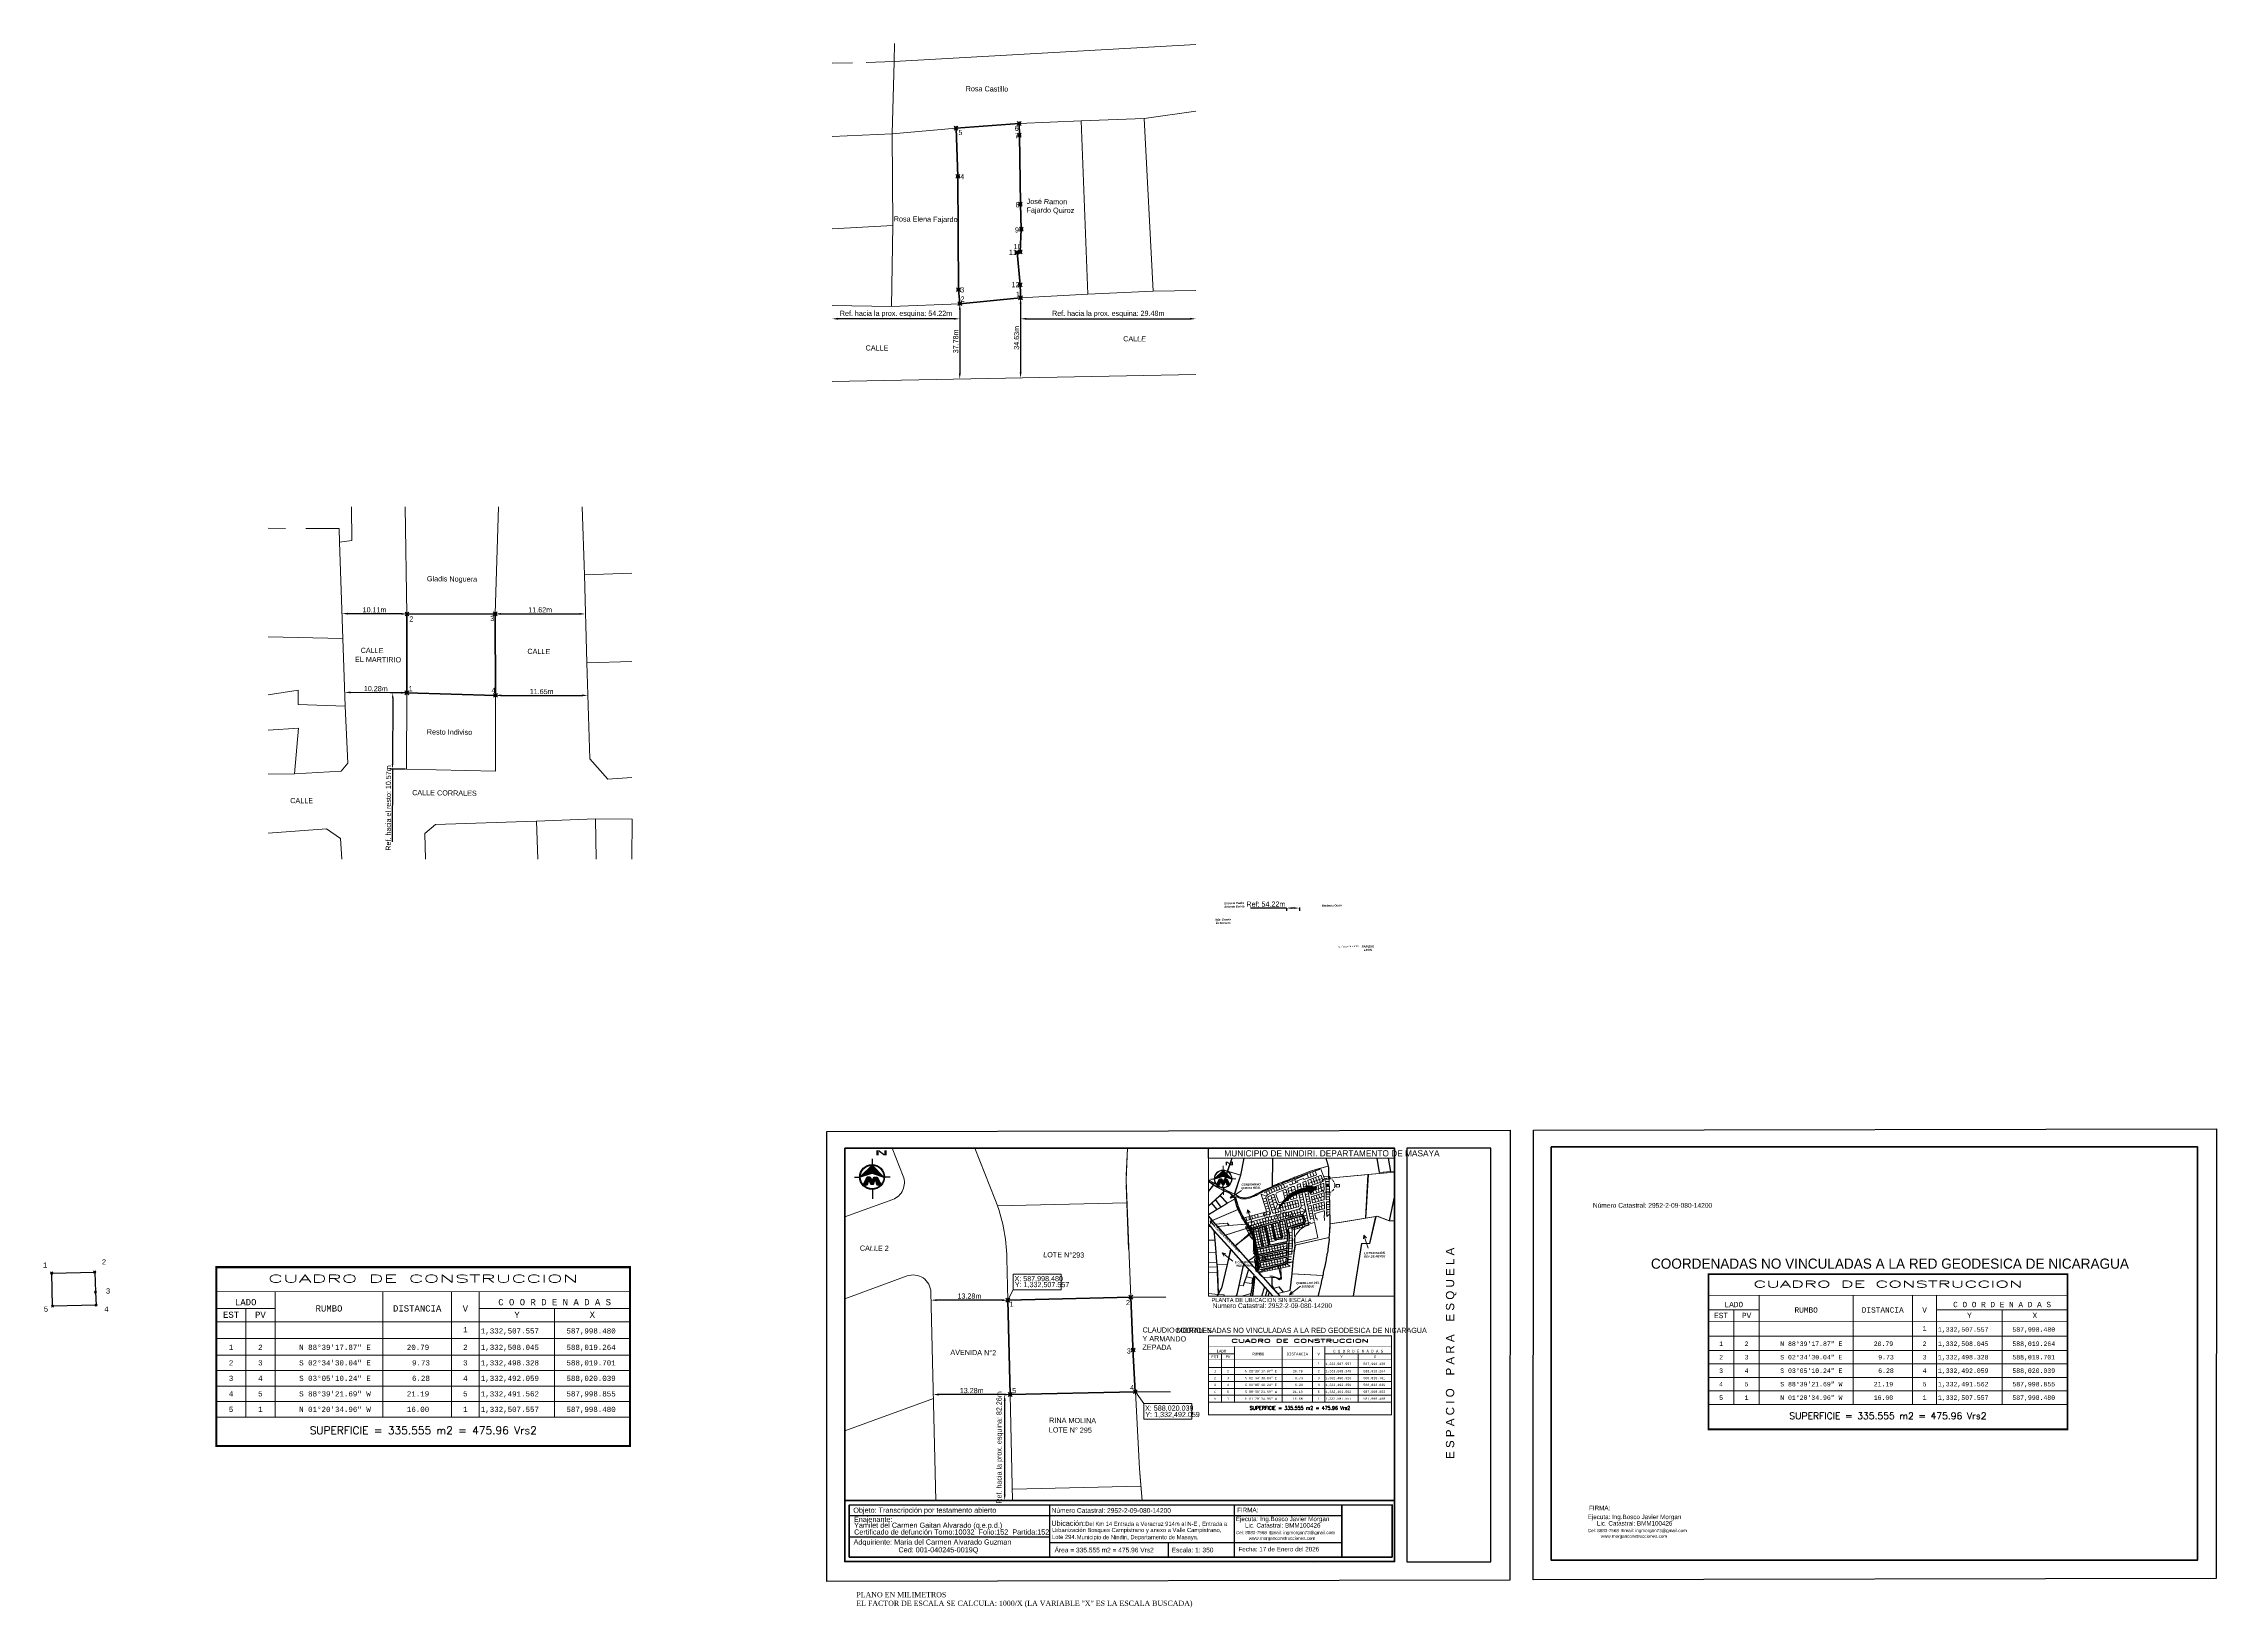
# Paper-space layout 'LAMINA DE TRABAJO' of a CAD drawing. Header units: millimetres. Extents: x 613572 to 614622, y 1317922 to 1320871.
# Drawn here: x 613572 to 614622, y 1320115 to 1320871 of the extents above; entities outside this region: 1.
# The model-space entities are those that its viewports show. They can reach past a viewport. Long polylines and large blocks are cut down to what shows.
import ezdxf
from ezdxf.enums import TextEntityAlignment as Align

# ---------------------------------------------------------------- set-up
doc = ezdxf.new("R2010")
doc.units = ezdxf.units.MM
doc.header["$PDMODE"] = 35
doc.header["$PDSIZE"] = 0.5
doc.linetypes.add('ACAD_ISO02W100', pattern=[15, 12, -3])
doc.linetypes.add('HIDDEN', pattern=[0.375, 0.25, -0.125])
for name, color, linetype in [('0 - TEXTO', 5, 'Continuous'), ('2', 7, 'Continuous'), ('6', 7, 'Continuous'), ('C-ANNO-MATC-TEXT', 150, 'Continuous'), ('CVL_CUADCON', 1, 'Continuous'), ('CVL_CUADCON_LIN', 8, 'Continuous'), ('CVL_CUADCON_TIT', 1, 'Continuous'), ('CVL_CUADCON_TX', 2, 'Continuous'), ('CVL_PUNTO', 250, 'Continuous'), ('CVL_PUNTO_NUM', 2, 'Continuous'), ('FONDO_MANAGUA', 8, 'ACAD_ISO02W100'), ('Level 22', 7, 'Continuous'), ('NORTE', 1, 'Continuous'), ('POLIGONALES', 2, 'Continuous'), ('TEXTOS', 2, 'Continuous')]:
    doc.layers.add(name, color=color, linetype=linetype)
for name, color, linetype, lineweight in [('Level 20', 7, 'Continuous', 0), ('Nivel 2', 7, 'Continuous', 0), ('Nivel 6', 7, 'Continuous', 0)]:
    doc.layers.add(name, color=color, linetype=linetype, lineweight=lineweight)
doc.styles.add('HECTOR LOPEZ', font='arial.ttf')
doc.styles.add('HUECA1', font='HUECA1.shx')
doc.styles.add('LOPEZ', font='TCCM____.TTF')
doc.styles.add('MONOTXT4', font='Monotxt4.shx')
doc.styles.add('ROMANT', font='ROMANT', dxfattribs={"height": 0.2})
doc.styles.get("Standard").update_dxf_attribs({"font": 'TCCM____.TTF'})
doc.styles.add('Style-ENGINEERING', font='ENGINEERING.shx')
doc.dimstyles.new('COTA PARA REFERENCIA DE CALLES', dxfattribs={"dimtxt": 2.5, "dimasz": 2.8, "dimexe": 1.25, "dimexo": 0.625, "dimtad": 1, "dimtxsty": 'Standard', "dimcen": 2.5, "dimse1": 1, "dimse2": 1, "dimadec": 0, "dimazin": 0, "dimtfac": 1, "dimtmove": 0, "dimatfit": 3, "dimfxl": 1, "dimarcsym": 0})
doc.dimstyles.new('ISO-25', dxfattribs={"dimtxt": 2.5, "dimasz": 2.5, "dimexe": 1.25, "dimexo": 0.625, "dimtad": 1, "dimtxsty": 'Standard', "dimcen": 2.5, "dimadec": 0, "dimazin": 0, "dimtfac": 1, "dimtmove": 0, "dimatfit": 3, "dimfxl": 1, "dimarcsym": 0})

# ---------------------------------------------------------------- blocks, each defined once
blk = doc.blocks.new('*D302')
at = {"color": 0, "lineweight": -2, "transparency": 16777216}
blk.add_line((613744.7, 1320557), (613720.3, 1320557.2), dxfattribs=at)
at = {"color": 0, "lineweight": 0, "transparency": 16777216}
for points in [[(613720.3, 1320557.6), (613720.3, 1320556.7), (613717.5, 1320557.2)], [(613744.7, 1320557.5), (613744.7, 1320556.5), (613747.5, 1320557)]]:
    blk.add_solid(points, dxfattribs=at)
at = {"layer": 'Defpoints', "color": 0, "lineweight": 0, "transparency": 16777216}
for p in [(613717.5, 1320557.2), (613717.5, 1320557.2), (613747.5, 1320557)]:
    blk.add_point(p, dxfattribs=at)
at = {"color": 0, "transparency": 16777216, "insert": (613732.5, 1320559), "char_height": 2.5, "attachment_point": 5, "rotation": 359.5998}
blk.add_mtext('10.28m', dxfattribs=at)
blk = doc.blocks.new('*D303')
at = {"color": 0, "lineweight": -2, "transparency": 16777216}
blk.add_line((613744.8, 1320595.1), (613718.9, 1320595.2), dxfattribs=at)
at = {"color": 0, "lineweight": 0, "transparency": 16777216}
for points in [[(613718.9, 1320595.7), (613718.9, 1320594.8), (613716.1, 1320595.3)], [(613744.8, 1320595.6), (613744.8, 1320594.7), (613747.6, 1320595.1)]]:
    blk.add_solid(points, dxfattribs=at)
at = {"layer": 'Defpoints', "color": 0, "lineweight": 0, "transparency": 16777216}
for p in [(613716.1, 1320595.3), (613716.1, 1320595.2), (613747.6, 1320595.1)]:
    blk.add_point(p, dxfattribs=at)
at = {"color": 0, "transparency": 16777216, "insert": (613731.9, 1320597.1), "char_height": 2.5, "attachment_point": 5, "rotation": 359.7657}
blk.add_mtext('10.11m', dxfattribs=at)
blk = doc.blocks.new('*D304')
at = {"color": 0, "lineweight": -2, "transparency": 16777216}
blk.add_line((613793, 1320595.1), (613831, 1320595.1), dxfattribs=at)
at = {"color": 0, "lineweight": 0, "transparency": 16777216}
for points in [[(613793, 1320595.6), (613793, 1320594.7), (613790.2, 1320595.1)], [(613831, 1320595.6), (613831, 1320594.7), (613833.8, 1320595.1)]]:
    blk.add_solid(points, dxfattribs=at)
at = {"layer": 'Defpoints', "color": 0, "lineweight": 0, "transparency": 16777216}
for p in [(613790.2, 1320595.1), (613833.8, 1320595.1), (613833.8, 1320595.1)]:
    blk.add_point(p, dxfattribs=at)
at = {"color": 0, "transparency": 16777216, "insert": (613812, 1320597.1), "char_height": 2.5, "attachment_point": 5, "rotation": 359.9955}
blk.add_mtext('11.62m', dxfattribs=at)
blk = doc.blocks.new('*D305')
at = {"color": 0, "lineweight": -2, "transparency": 16777216}
blk.add_line((613793.2, 1320555.7), (613832.2, 1320555.7), dxfattribs=at)
at = {"color": 0, "lineweight": 0, "transparency": 16777216}
for points in [[(613793.2, 1320556.2), (613793.2, 1320555.3), (613790.4, 1320555.7)], [(613832.2, 1320556.2), (613832.2, 1320555.3), (613835, 1320555.7)]]:
    blk.add_solid(points, dxfattribs=at)
at = {"layer": 'Defpoints', "color": 0, "lineweight": 0, "transparency": 16777216}
for p in [(613790.4, 1320555.7), (613835, 1320555.7), (613835, 1320555.7)]:
    blk.add_point(p, dxfattribs=at)
at = {"color": 0, "transparency": 16777216, "insert": (613812.7, 1320557.6), "char_height": 2.5, "attachment_point": 5, "rotation": 0.0082}
blk.add_mtext('11.65m', dxfattribs=at)
blk = doc.blocks.new('*D307')
at = {"color": 0, "lineweight": -2, "transparency": 16777216}
for p, q in [((613746.9, 1320557), (613739.4, 1320557)), ((613740.7, 1320554.5), (613740.6, 1320522.6)), ((613746.8, 1320520.1), (613739.3, 1320520.1)), ((613740.6, 1320520.1), (613740.5, 1320485))]:
    blk.add_line(p, q, dxfattribs=at)
at = {"color": 0, "lineweight": 0, "transparency": 16777216}
for points in [[(613740.3, 1320554.5), (613741.1, 1320554.5), (613740.7, 1320557)], [(613740.2, 1320522.6), (613741, 1320522.6), (613740.6, 1320520.1)]]:
    blk.add_solid(points, dxfattribs=at)
at = {"layer": 'Defpoints', "color": 0, "lineweight": 0, "transparency": 16777216}
for p in [(613740.7, 1320557), (613747.5, 1320557), (613747.4, 1320520.1)]:
    blk.add_point(p, dxfattribs=at)
at = {"color": 0, "transparency": 16777216, "insert": (613738.6, 1320501.3), "char_height": 2.5, "attachment_point": 5, "rotation": 89.8421}
blk.add_mtext('Ref. hacia el resto: 10.57m', dxfattribs=at)
blk = doc.blocks.new('*D309')
at = {"color": 0, "lineweight": -2, "transparency": 16777216}
for p, q in [((614172.8, 1320452.9), (614155.3, 1320452.9)), ((614172.8, 1320452.8), (614172.8, 1320451.6)), ((614176.5, 1320452.9), (614175.3, 1320452.9)), ((614179, 1320453.2), (614179, 1320451.6))]:
    blk.add_line(p, q, dxfattribs=at)
at = {"color": 0, "lineweight": 0, "transparency": 16777216}
for points in [[(614175.3, 1320453.3), (614175.3, 1320452.5), (614172.8, 1320452.9)], [(614176.5, 1320453.3), (614176.5, 1320452.5), (614179, 1320452.9)]]:
    blk.add_solid(points, dxfattribs=at)
at = {"layer": 'Defpoints', "color": 0, "lineweight": 0, "transparency": 16777216}
for p in [(614172.8, 1320453.4), (614172.8, 1320452.9), (614179, 1320453.8)]:
    blk.add_point(p, dxfattribs=at)
at = {"color": 0, "lineweight": 0, "transparency": 16777216, "insert": (614162.8, 1320454.8), "char_height": 2.5, "attachment_point": 5}
blk.add_mtext('Ref: 54.22m', dxfattribs=at)
blk = doc.blocks.new('*D310')
at = {"color": 0, "lineweight": -2, "transparency": 16777216}
blk.add_line((614014.8, 1320742.3), (614014.8, 1320711.5), dxfattribs=at)
at = {"color": 0, "lineweight": 0, "transparency": 16777216}
for points in [[(614014.4, 1320742.3), (614015.3, 1320742.3), (614014.8, 1320745.1)], [(614014.4, 1320711.5), (614015.3, 1320711.5), (614014.8, 1320708.7)]]:
    blk.add_solid(points, dxfattribs=at)
at = {"layer": 'Defpoints', "color": 0, "lineweight": 0, "transparency": 16777216}
for p in [(614014.8, 1320745.1), (614014.8, 1320708.7), (614015.5, 1320708.7)]:
    blk.add_point(p, dxfattribs=at)
at = {"color": 0, "lineweight": 15, "transparency": 16777216, "insert": (614012.9, 1320726.9), "char_height": 2.5, "attachment_point": 5, "rotation": 90}
blk.add_mtext('37.78m', dxfattribs=at)
blk = doc.blocks.new('*D311')
at = {"color": 0, "lineweight": -2, "transparency": 16777216}
blk.add_line((614044.2, 1320745.2), (614044.2, 1320712), dxfattribs=at)
at = {"color": 0, "lineweight": 0, "transparency": 16777216}
for points in [[(614043.8, 1320745.2), (614044.7, 1320745.2), (614044.2, 1320748)], [(614043.8, 1320712), (614044.7, 1320712), (614044.2, 1320709.2)]]:
    blk.add_solid(points, dxfattribs=at)
at = {"layer": 'Defpoints', "color": 0, "lineweight": 0, "transparency": 16777216}
for p in [(614044.2, 1320748), (614044.2, 1320709.2), (614045, 1320709.2)]:
    blk.add_point(p, dxfattribs=at)
at = {"color": 0, "lineweight": 15, "transparency": 16777216, "insert": (614042.3, 1320728.6), "char_height": 2.5, "attachment_point": 5, "rotation": 90}
blk.add_mtext('34.63m', dxfattribs=at)
blk = doc.blocks.new('*D313')
at = {"color": 0, "lineweight": -2, "transparency": 16777216}
blk.add_line((614012, 1320737.8), (613955.9, 1320737.8), dxfattribs=at)
at = {"color": 0, "lineweight": 0, "transparency": 16777216}
for points in [[(613955.9, 1320738.3), (613955.9, 1320737.4), (613953.1, 1320737.8)], [(614012, 1320738.3), (614012, 1320737.4), (614014.8, 1320737.8)]]:
    blk.add_solid(points, dxfattribs=at)
at = {"layer": 'Defpoints', "color": 0, "lineweight": 0, "transparency": 16777216}
for p in [(613953.1, 1320744.3), (613953.1, 1320737.8), (614014.8, 1320745.1)]:
    blk.add_point(p, dxfattribs=at)
at = {"color": 0, "lineweight": 13, "transparency": 16777216, "insert": (613984, 1320740.1), "char_height": 2.5, "attachment_point": 5}
blk.add_mtext('Ref. hacia la prox. esquina: 54.22m', dxfattribs=at)
blk = doc.blocks.new('*D314')
at = {"color": 0, "lineweight": -2, "transparency": 16777216}
blk.add_line((614047, 1320737.8), (614126.2, 1320737.8), dxfattribs=at)
at = {"color": 0, "lineweight": 0, "transparency": 16777216}
for points in [[(614047, 1320738.3), (614047, 1320737.4), (614044.2, 1320737.8)], [(614126.2, 1320738.3), (614126.2, 1320737.4), (614129, 1320737.8)]]:
    blk.add_solid(points, dxfattribs=at)
at = {"layer": 'Defpoints', "color": 0, "lineweight": 0, "transparency": 16777216}
for p in [(614044.2, 1320748), (614129, 1320751.5), (614129, 1320737.8)]:
    blk.add_point(p, dxfattribs=at)
at = {"color": 0, "lineweight": 13, "transparency": 16777216, "insert": (614086.6, 1320740.1), "char_height": 2.5, "attachment_point": 5}
blk.add_mtext('Ref. hacia la prox. esquina: 29.48m', dxfattribs=at)
blk = doc.blocks.new('*D325')
at = {"color": 0, "lineweight": -2, "transparency": 16777216}
blk.add_line((614036.4, 1320217.7), (614004.8, 1320217.7), dxfattribs=at)
at = {"color": 0, "lineweight": 9, "transparency": 16777216}
for points in [[(614004.8, 1320218.2), (614004.8, 1320217.2), (614002, 1320217.7)], [(614036.4, 1320218.2), (614036.4, 1320217.2), (614039.2, 1320217.7)]]:
    blk.add_solid(points, dxfattribs=at)
at = {"layer": 'Defpoints', "color": 0, "lineweight": 9, "transparency": 16777216}
for p in [(614002, 1320217.7), (614002, 1320216.8), (614039.2, 1320217.6)]:
    blk.add_point(p, dxfattribs=at)
at = {"color": 0, "lineweight": 0, "transparency": 16777216, "insert": (614020.6, 1320219.6), "char_height": 2.5, "attachment_point": 5}
blk.add_mtext('13.28m', dxfattribs=at)
blk = doc.blocks.new('*D326')
at = {"color": 0, "lineweight": -2, "transparency": 16777216}
blk.add_line((614035.3, 1320263.3), (614003.7, 1320263.3), dxfattribs=at)
at = {"color": 0, "lineweight": 0, "transparency": 16777216}
for points in [[(614003.7, 1320263.8), (614003.7, 1320262.9), (614000.9, 1320263.3)], [(614035.3, 1320263.8), (614035.3, 1320262.9), (614038.1, 1320263.3)]]:
    blk.add_solid(points, dxfattribs=at)
at = {"layer": 'Defpoints', "color": 0, "lineweight": 0, "transparency": 16777216}
for p in [(614000.9, 1320263.3), (614000.9, 1320263.3), (614038.1, 1320263.3)]:
    blk.add_point(p, dxfattribs=at)
at = {"color": 0, "lineweight": 0, "transparency": 16777216, "insert": (614019.5, 1320265.3), "char_height": 2.5, "attachment_point": 5}
blk.add_mtext('13.28m', dxfattribs=at)
blk = doc.blocks.new('*D333')
at = {"color": 0, "lineweight": -2, "transparency": 16777216}
blk.add_line((614036.5, 1320214.8), (614036.5, 1320169.3), dxfattribs=at)
at = {"color": 0, "lineweight": 0, "transparency": 16777216}
for points in [[(614036.1, 1320214.8), (614037, 1320214.8), (614036.5, 1320217.6)], [(614036.1, 1320169.3), (614037, 1320169.3), (614036.5, 1320166.5)]]:
    blk.add_solid(points, dxfattribs=at)
at = {"layer": 'Defpoints', "color": 0, "lineweight": 0, "transparency": 16777216}
for p in [(614039.2, 1320217.6), (614036.5, 1320166.5), (614040.4, 1320166.5)]:
    blk.add_point(p, dxfattribs=at)
at = {"color": 0, "lineweight": 0, "transparency": 16777216, "insert": (614034.2, 1320192.1), "char_height": 2.5, "attachment_point": 5, "rotation": 90}
blk.add_mtext('Ref. hacia la prox. esquina: 82.26m', dxfattribs=at)

msp = doc.modelspace()

# ---------------------------------------------------------------- hatches: boundary and pattern name
at = {"lineweight": 0}
h = msp.add_hatch(color=7, dxfattribs=at)
h.dxf.hatch_style = 1
h.paths.add_polyline_path([(614441.93323, 1318612.40121), (614421.14922, 1318611.91357), (614421.5245, 1318595.91858), (614442.70822, 1318596.41557), (614442.37022, 1318602.68457)])

# ---------------------------------------------------------------- linework, layer by layer
at = {"color": 1, "lineweight": 0}
for p, q in [((614318.44422, 1318683.85328), (614327.73803, 1318658.39853)), ((614335.34149, 1318690.06242), (614344.64811, 1318664.57259)), ((614418.93512, 1318629.07203), (614385.62243, 1318712.78874)), ((614011.1997, 1318548.76931), (614040.94905, 1318454.35277)), ((614011.1997, 1318548.76931), (614042.91503, 1318535.884)), ((614080.14416, 1318582.51255), (614029.89136, 1318558.13395)), ((614052.40697, 1318545.55919), (614043.17948, 1318564.58027)), ((614088.63064, 1318563.13199), (614052.40697, 1318545.55919)), ((614084.80419, 1318546.72962), (614057.33726, 1318533.40488)), ((614067.44268, 1318552.8533), (614058.21519, 1318571.87439)), ((614082.4784, 1318560.14742), (614073.2509, 1318579.1685)), ((614186.34729, 1318624.16941), (614080.14416, 1318582.51255)), ((614172.80005, 1318596.1464), (614088.63064, 1318563.13199)), ((614097.84175, 1318566.74493), (614090.122, 1318586.42624)), ((614104.9338, 1318549.42469), (614120.6958, 1318499.40029)), ((614113.39935, 1318572.84721), (614105.6796, 1318592.52851)), ((614160.9965, 1318577.45847), (614108.48928, 1318556.86317)), ((614128.95695, 1318578.94948), (614121.23721, 1318598.63079)), ((614144.51455, 1318585.05176), (614136.79481, 1318604.73306)), ((614147.48683, 1318572.15947), (614165.31356, 1318505.3288)), ((614172.32612, 1318561.06671), (614151.8992, 1318555.61794)), ((614160.07216, 1318591.15404), (614152.35241, 1318610.83534)), ((614176.76298, 1318544.43336), (614156.33606, 1318538.98459)), ((614169.0384, 1318573.39204), (614184.18368, 1318516.61384)), ((614180.94672, 1318579.52774), (614196.90769, 1318519.69159)), ((614184.11512, 1318567.6497), (614227.39865, 1318579.19535)), ((614212.6732, 1318597.72802), (614184.57734, 1318586.70776)), ((614302.27676, 1318675.64527), (614186.34729, 1318624.16941)), ((614188.7855, 1318550.14091), (614231.18198, 1318561.44995)), ((614199.36468, 1318592.50791), (614218.81263, 1318519.5994)), ((614220.35165, 1318616.13672), (614202.08483, 1318608.02576)), ((614212.5248, 1318612.66139), (614205.1172, 1318632.81873)), ((614242.76102, 1318624.37192), (614220.35165, 1318616.13672)), ((614231.22955, 1318620.13423), (614223.93724, 1318639.97788)), ((614237.76153, 1318530.58913), (614224.843, 1318591.18242)), ((614265.07521, 1318479.72572), (614238.7047, 1318603.41433)), ((614242.76102, 1318624.37192), (614240.95044, 1318633.09953)), ((614241.13101, 1318592.03394), (614261.97917, 1318596.4473)), ((614257.86792, 1318615.98042), (614242.52874, 1318610.34344)), ((614244.61562, 1318575.68968), (614265.44016, 1318580.09804)), ((614248.10023, 1318559.34541), (614268.90115, 1318563.74878)), ((614251.58484, 1318543.00115), (614272.36214, 1318547.39952)), ((614284.98056, 1318487.79174), (614257.66642, 1318615.90637)), ((614290.83401, 1318631.08359), (614274.3837, 1318625.0774)), ((614276.85886, 1318612.05064), (614274.3837, 1318625.0774)), ((614277.0082, 1318611.26461), (614274.3837, 1318625.0774)), ((614279.29305, 1318598.92846), (614277.0082, 1318611.26461)), ((614279.14734, 1318599.71516), (614277.15391, 1318610.47791)), ((614277.25377, 1318609.93875), (614297.85242, 1318614.2315)), ((614280.82637, 1318590.26434), (614279.29305, 1318598.92846)), ((614280.68695, 1318591.05219), (614279.43248, 1318598.14061)), ((614280.13112, 1318594.19288), (614301.11704, 1318598.56633)), ((614281.90396, 1318584.89981), (614280.82637, 1318590.26434)), ((614281.74639, 1318585.68423), (614280.98394, 1318589.47993)), ((614283.88171, 1318577.84889), (614281.90396, 1318584.89981)), ((614283.66563, 1318578.61925), (614282.12004, 1318584.12945)), ((614283.67498, 1318578.58591), (614304.38165, 1318582.90116)), ((614287.54746, 1318560.86598), (614283.88171, 1318577.84889)), ((614287.37865, 1318561.64805), (614284.05052, 1318577.06682)), ((614287.09687, 1318562.95351), (614307.64626, 1318567.23599)), ((614298.13073, 1318508.08286), (614287.54746, 1318560.86598)), ((614290.89171, 1318543.20495), (614287.69632, 1318560.07986)), ((614290.12772, 1318547.23963), (614310.91087, 1318551.57082)), ((614323.15196, 1318492.83222), (614294.80024, 1318628.87736)), ((614301.56914, 1318677.58334), (614310.82794, 1318652.22448)), ((614306.96362, 1318634.23893), (614313.97409, 1318600.59931)), ((614308.87183, 1318637.66939), (614387.0293, 1318666.20554)), ((614310.558, 1318616.99137), (614397.1664, 1318648.61304)), ((614317.89171, 1318581.80069), (614324.81212, 1318548.59325)), ((614317.94032, 1318598.39307), (614401.66449, 1318628.96168)), ((614404.08422, 1318616.00427), (614319.79992, 1318585.23115)), ((614321.3741, 1318565.09052), (614339.05824, 1318569.90423)), ((614337.29822, 1318605.46085), (614323.57809, 1318643.03881)), ((614328.53737, 1318546.31038), (614356.58564, 1318553.94526)), ((614342.30383, 1318571.08923), (614335.10076, 1318590.81766)), ((614339.05824, 1318569.90423), (614408.53472, 1318595.27085)), ((614339.06159, 1318569.90545), (614344.3152, 1318550.60525)), ((614353.2754, 1318611.2943), (614339.55528, 1318648.87226)), ((614359.21391, 1318577.26328), (614352.01084, 1318596.99171)), ((614369.25259, 1318617.12774), (614355.53246, 1318654.7057)), ((614355.56055, 1318575.9294), (614362.76361, 1318556.20097)), ((614356.58564, 1318553.94526), (614407.0339, 1318572.36448)), ((614376.12353, 1318583.43861), (614368.92093, 1318603.16577)), ((614370.97137, 1318660.34262), (614385.76805, 1318623.15772)), ((614372.0009, 1318581.93195), (614379.20397, 1318562.20353)), ((614374.71034, 1318546.72197), (614381.9134, 1318526.99354)), ((614393.03407, 1318589.61139), (614385.83101, 1318609.33982)), ((614388.44126, 1318587.93451), (614395.64433, 1318568.20608)), ((614389.92941, 1318552.27862), (614397.13248, 1318532.55019)), ((614390.84603, 1318664.49649), (614403.42321, 1318632.88933)), ((614406.638, 1318662.04378), (614443.70302, 1318661.04458)), ((614443.70302, 1318661.04458), (614406.638, 1318662.04378)), ((614409.00439, 1318575.2532), (614408.11273, 1318613.2563)), ((614442.01379, 1318644.41536), (614413.09962, 1318643.73696)), ((614419.38005, 1318627.87819), (614441.29059, 1318628.39226)), ((614421.14922, 1318611.91357), (614420.98227, 1318619.02914)), ((614423.38583, 1318516.58622), (614421.52455, 1318595.91625)), ((614443.66407, 1318580.42957), (614421.89989, 1318579.91893)), ((614444.67675, 1318564.4472), (614422.27523, 1318563.9216)), ((614444.87097, 1318548.44563), (614422.65056, 1318547.92428)), ((614441.58876, 1318642.72571), (614441.15248, 1318632.18924)), ((614441.15248, 1318632.18924), (614441.93537, 1318612.40126)), ((614441.18157, 1318631.38968), (614441.57697, 1318620.5189)), ((614441.55566, 1318641.92631), (614441.18558, 1318632.98864)), ((614442.58069, 1318646.66896), (614441.58876, 1318642.72571)), ((614442.38551, 1318645.89305), (614441.78394, 1318643.50162)), ((614445.13565, 1318659.42376), (614442.58069, 1318646.66896)), ((614442.71082, 1318596.41333), (614443.41524, 1318583.35178)), ((614444.97851, 1318658.63926), (614442.73784, 1318647.45346)), ((614443.41524, 1318583.35178), (614444.49831, 1318570.63216)), ((614443.48312, 1318582.55458), (614444.43043, 1318571.42937)), ((614444.49831, 1318570.63216), (614444.88626, 1318557.18525)), ((614444.50282, 1318661.02302), (614444.67576, 1318660.19434)), ((614444.66627, 1318660.23981), (614444.51231, 1318660.97755)), ((614444.52139, 1318569.83241), (614444.86319, 1318557.985)), ((614444.67576, 1318660.19434), (614445.13565, 1318659.42376)), ((614445.08579, 1318659.50731), (614444.72562, 1318660.11079)), ((614444.8828, 1318553.96307), (614444.85368, 1318540.37801)), ((614444.88109, 1318553.16299), (614444.85539, 1318541.17809)), ((614444.88626, 1318557.18525), (614444.8828, 1318553.96307)), ((614444.8854, 1318556.38516), (614444.88366, 1318554.76316)), ((613886.93735, 1318394.60619), (614044.71427, 1318436.69234)), ((613904.68561, 1318378.50201), (614066.77584, 1318421.73871)), ((613912.06525, 1318342.96132), (614272.03126, 1318438.98032)), ((613914.13597, 1318364.3521), (614249.1224, 1318453.70794)), ((613938.43838, 1318387.50538), (613933.24907, 1318406.95959)), ((613956.53079, 1318392.33144), (613951.34149, 1318411.78565)), ((613974.62321, 1318397.15749), (613969.4339, 1318416.6117)), ((613992.71562, 1318401.98355), (613987.52632, 1318421.43776)), ((614021.27691, 1318516.78691), (614041.44082, 1318523.14028)), ((614028.90046, 1318411.63566), (614023.71115, 1318431.08987)), ((614026.2991, 1318500.84783), (614046.463, 1318507.2012)), ((614031.32129, 1318484.90874), (614051.48519, 1318491.26211)), ((614036.21724, 1318468.92989), (614056.50737, 1318475.32303)), ((614044.71427, 1318436.69234), (614040.94905, 1318454.35277)), ((614041.23942, 1318452.9908), (614061.52956, 1318459.38394)), ((614046.99287, 1318416.46171), (614041.80357, 1318435.91592)), ((614041.99135, 1318521.39305), (614070.98017, 1318429.39022)), ((614044.71427, 1318436.69234), (614066.51501, 1318443.56145)), ((614054.21257, 1318526.15504), (614083.79987, 1318432.25281)), ((614058.60348, 1318512.21945), (614078.76738, 1318518.57282)), ((614063.74668, 1318495.89629), (614083.91058, 1318502.24966)), ((614068.88988, 1318479.57314), (614089.05379, 1318485.9265)), ((614071.87226, 1318540.45609), (614099.62351, 1318452.381)), ((614078.74528, 1318387.42232), (614073.55597, 1318406.87653)), ((614074.03309, 1318463.24998), (614094.19699, 1318469.60334)), ((614077.01547, 1318524.13294), (614097.17937, 1318530.4863)), ((614079.17629, 1318446.92682), (614246.10513, 1318491.45419)), ((614082.15867, 1318507.80978), (614102.32257, 1318514.16314)), ((614087.30187, 1318491.48662), (614107.46577, 1318497.83999)), ((614091.11777, 1318428.23179), (614244.97095, 1318469.2713)), ((614096.83769, 1318392.24838), (614091.64839, 1318411.70259)), ((614107.92404, 1318496.38557), (614093.20173, 1318543.11027)), ((614099.63893, 1318452.38512), (614114.89355, 1318486.44517)), ((614105.0877, 1318431.9582), (614099.63893, 1318452.38512)), ((614114.93011, 1318397.07443), (614109.7408, 1318416.52864)), ((614121.2347, 1318436.26532), (614115.78593, 1318456.69224)), ((614137.38169, 1318440.57245), (614126.24541, 1318482.32131)), ((614133.02252, 1318401.90049), (614127.83322, 1318421.3547)), ((614128.01371, 1318495.37927), (614179.90421, 1318509.22078)), ((614235.55181, 1318510.5195), (614132.31706, 1318482.98219)), ((614153.52869, 1318444.87957), (614142.63114, 1318485.73341)), ((614151.11494, 1318406.72654), (614145.92563, 1318426.18075)), ((614169.67568, 1318449.18669), (614158.77814, 1318490.04054)), ((614181.19983, 1318527.80001), (614160.77291, 1318522.35124)), ((614169.20736, 1318411.5526), (614164.01805, 1318431.00681)), ((614185.82268, 1318453.49382), (614174.92513, 1318494.34766)), ((614187.29977, 1318416.37865), (614182.11047, 1318435.83286)), ((614201.96967, 1318457.80094), (614191.07213, 1318498.65479)), ((614193.45587, 1318532.63212), (614234.96532, 1318543.70455)), ((614205.39219, 1318421.20471), (614200.20288, 1318440.65892)), ((614204.22198, 1318515.70742), (614233.41077, 1318523.49337)), ((614218.11667, 1318462.10807), (614207.21912, 1318502.96191)), ((614223.4846, 1318426.03076), (614218.2953, 1318445.48497)), ((614234.26366, 1318466.41519), (614223.36612, 1318507.26903)), ((614241.57702, 1318430.85682), (614236.38771, 1318450.31103)), ((614249.32172, 1318476.36706), (614243.01616, 1318505.94274)), ((614259.66944, 1318435.68287), (614254.22523, 1318456.09268)), ((614255.06945, 1318526.65689), (614275.82313, 1318531.05026)), ((614258.55405, 1318510.31263), (614279.28412, 1318514.701)), ((614262.03866, 1318493.96837), (614282.7451, 1318498.35174)), ((614294.06907, 1318444.85879), (614262.19913, 1318463.37499)), ((614265.42106, 1318477.60248), (614286.20609, 1318482.00248)), ((614272.03126, 1318438.98032), (614294.06907, 1318444.85879)), ((614294.06907, 1318444.85879), (614284.98056, 1318487.79174)), ((614293.33605, 1318531.56273), (614314.17548, 1318535.90566)), ((614311.01115, 1318364.82658), (614294.06907, 1318444.85879)), ((614296.55554, 1318515.88816), (614317.44009, 1318520.24049)), ((614300.1177, 1318498.22119), (614298.13073, 1318508.08286)), ((614299.95967, 1318499.00552), (614298.28876, 1318507.29854)), ((614299.71863, 1318500.20184), (614320.7047, 1318504.57532)), ((614302.96434, 1318485.14012), (614300.1177, 1318498.22119)), ((614302.79421, 1318485.92191), (614300.28783, 1318497.4394)), ((614305.81674, 1318472.44826), (614302.96434, 1318485.14012)), ((614303.11792, 1318484.45677), (614321.00277, 1318489.32512)), ((614305.64131, 1318473.22888), (614303.13978, 1318484.3595)), ((614307.90919, 1318464.78335), (614305.81674, 1318472.44826)), ((614306.00258, 1318471.76752), (614323.3105, 1318476.47882)), ((614307.69848, 1318465.5552), (614306.02745, 1318471.67642)), ((614308.23322, 1318460.1435), (614307.90919, 1318464.78335)), ((614308.17748, 1318460.94165), (614307.96493, 1318463.98521)), ((614309.72587, 1318451.78831), (614308.23322, 1318460.1435)), ((614309.58517, 1318452.57593), (614308.37393, 1318459.35589)), ((614308.92431, 1318456.27512), (614329.86114, 1318460.63835)), ((614316.93777, 1318418.11886), (614309.72587, 1318451.78831)), ((614316.7702, 1318418.9012), (614309.89345, 1318451.00597)), ((614312.18602, 1318440.30287), (614333.18696, 1318444.67946)), ((614315.60041, 1318424.36244), (614336.51279, 1318428.72057)), ((614323.17404, 1318389.36162), (614316.93777, 1318418.11886)), ((614323.00448, 1318390.14354), (614317.10734, 1318417.33694)), ((614319.03951, 1318408.42716), (614339.83861, 1318412.76168)), ((614327.03574, 1318474.19595), (614346.81298, 1318379.2953)), ((614332.20782, 1318513.10514), (614378.05693, 1318525.5855)), ((614339.52962, 1318477.97167), (614346.88837, 1318442.66085)), ((614341.6788, 1318481.47877), (614407.06571, 1318499.27742)), ((614343.24595, 1318460.13891), (614390.63386, 1318473.03814)), ((614349.126, 1318517.71035), (614343.87247, 1318537.01027)), ((614350.61362, 1318440.37798), (614396.56927, 1318452.88734)), ((614350.74862, 1318518.15204), (614356.00215, 1318498.85213)), ((614350.77215, 1318424.02458), (614356.79975, 1318395.10129)), ((614352.92134, 1318427.53168), (614408.39475, 1318442.63183)), ((614361.8676, 1318465.20781), (614356.35139, 1318485.47272)), ((614364.75893, 1318521.96572), (614359.5054, 1318541.26563)), ((614360.38712, 1318464.80482), (614365.90333, 1318444.53991)), ((614374.33707, 1318503.84298), (614369.08354, 1318523.1429)), ((614379.23752, 1318469.936), (614373.72131, 1318490.2009)), ((614375.83229, 1318468.98838), (614381.34326, 1318448.74274)), ((614378.05693, 1318525.5855), (614409.89695, 1318537.21064)), ((614387.20311, 1318528.92487), (614392.67199, 1318508.83384)), ((614396.41039, 1318475.38808), (614391.09123, 1318494.92908)), ((614412.78755, 1318414.01006), (614410.78788, 1318413.96314)), ((614411.51472, 1318382.9846), (614410.78788, 1318413.96314)), ((614411.25792, 1318479.20449), (614410.83584, 1318497.19417)), ((614412.78755, 1318414.01006), (614412.18228, 1318439.80722)), ((614444.46372, 1318532.42994), (614423.0259, 1318531.92696)), ((614425.93064, 1318408.12328), (614423.83155, 1318497.5894)), ((614444.75803, 1318484.07502), (614424.15997, 1318483.59174)), ((614444.56426, 1318468.06435), (614424.5353, 1318467.59442)), ((614445.16345, 1318452.07228), (614424.91064, 1318451.5971)), ((614445.61897, 1318436.07684), (614425.28598, 1318435.59978)), ((614444.34663, 1318514.07686), (614426.45571, 1318513.6571)), ((614444.35943, 1318501.07218), (614426.76067, 1318500.65927)), ((614444.43091, 1318531.76118), (614444.29313, 1318502.85058)), ((614444.29313, 1318502.85058), (614444.45354, 1318498.54784)), ((614444.4271, 1318530.9611), (614444.29695, 1318503.65065)), ((614444.32294, 1318502.05105), (614444.42373, 1318499.34737)), ((614444.85368, 1318540.37801), (614444.43091, 1318531.76118)), ((614444.45354, 1318498.54784), (614444.81612, 1318481.31381)), ((614444.81447, 1318539.57888), (614444.47012, 1318532.5603)), ((614444.47037, 1318497.74793), (614444.79929, 1318482.11372)), ((614444.67875, 1318479.68323), (614444.52021, 1318473.85935)), ((614444.52021, 1318473.85935), (614444.59582, 1318463.9123)), ((614444.5263, 1318473.05928), (614444.58973, 1318464.71237)), ((614444.65698, 1318478.88344), (614444.54199, 1318474.65914)), ((614444.59582, 1318463.9123), (614444.69871, 1318460.22638)), ((614444.61814, 1318463.11253), (614444.67638, 1318461.02615)), ((614444.69871, 1318460.22638), (614444.8014, 1318457.79165)), ((614444.73242, 1318459.427), (614444.76769, 1318458.59102)), ((614444.8014, 1318457.79165), (614445.38955, 1318448.50064)), ((614444.85195, 1318456.99316), (614445.339, 1318449.29912)), ((614445.73221, 1318441.03388), (614445.3655, 1318424.98137)), ((614445.71394, 1318440.234), (614445.38378, 1318425.78124)), ((614445.38955, 1318448.50064), (614445.73221, 1318441.03388)), ((614445.42623, 1318447.70139), (614445.69554, 1318441.83313)), ((613912.06525, 1318342.96132), (613935.60059, 1318294.58957)), ((613920.34596, 1318382.67933), (613915.15665, 1318402.13354)), ((613935.60059, 1318294.58957), (613926.75127, 1318312.77741)), ((613934.00595, 1318348.81388), (613928.81664, 1318368.26809)), ((613932.45567, 1318301.05327), (613932.55013, 1318300.85913)), ((613932.55445, 1318300.85026), (613935.60059, 1318294.58957)), ((613935.60059, 1318294.58957), (613955.9412, 1318266.38119)), ((613935.60059, 1318294.58957), (613955.9412, 1318266.38119)), ((613952.09836, 1318353.63994), (613946.90906, 1318373.09415)), ((613970.19078, 1318358.46599), (613965.00147, 1318377.9202)), ((613988.2832, 1318363.29205), (613983.09389, 1318382.74626)), ((614006.37561, 1318368.1181), (614001.18631, 1318387.57231)), ((614024.46803, 1318372.94416), (614019.27872, 1318392.39837)), ((614042.56044, 1318377.77021), (614037.37114, 1318397.22442)), ((614060.65286, 1318382.59627), (614055.46355, 1318402.05048)), ((614206.7722, 1318331.73605), (614311.01115, 1318364.82658)), ((614209.03568, 1318213.49715), (614206.7722, 1318331.73605)), ((614222.0464, 1318338.87574), (614326.31141, 1318372.63896)), ((614224.99928, 1318220.40303), (614222.0464, 1318338.87574)), ((614322.4945, 1318392.49518), (614343.16443, 1318396.80278)), ((614362.67419, 1318396.32552), (614356.79975, 1318395.10129)), ((614362.67419, 1318396.32552), (614364.9999, 1318385.16563))]:
    msp.add_line(p, q, dxfattribs=at)
at = {"color": 1, "lineweight": 0, "flags": 128}
msp.add_lwpolyline([(614352.50831, 1318695.31217), (614360.91231, 1318673.77503, -0.4206617892), (614359.14625, 1318669.86602), (614281.62282, 1318641.56136), (614279.5648, 1318647.19806), (614228.1786, 1318628.4364)], format="xyb", dxfattribs=at)
msp.add_lwpolyline([(614335.64583, 1318496.60794), (614328.6959, 1318529.95705, -0.3966582767), (614330.84508, 1318533.46415), (614360.52955, 1318541.54441), (614405.44646, 1318557.94406, -0.5134539125), (614409.47497, 1318555.19609), (614410.39411, 1318516.02128, -0.3448977155), (614408.18264, 1318513.05592), (614339.37108, 1318494.32506, -0.4319895091)], format="xyb", close=True, dxfattribs=at)
at = {"color": 1, "lineweight": 0, "ltscale": 0.5, "flags": 128}
msp.add_lwpolyline([(614421.14922, 1318611.91357), (614441.93322, 1318612.40157), (614442.37022, 1318602.68457), (614442.70822, 1318596.41557), (614421.52422, 1318595.91857), (614421.14922, 1318611.91357)], dxfattribs=at)
at = {"color": 1, "lineweight": 0}
msp.add_lwpolyline([(614425.28801, 1318435.59977), (614445.61897, 1318436.07684), (614445.36543, 1318424.98254), (614428.26472, 1318409.76984), (614426.7364, 1318408.55248), (614425.94066, 1318408.12583)], close=True, dxfattribs=at)
for centre, radius, start, end in [((614061.19506, 1318527.44387), 20.13443, 115.87892116, 197.488921114), ((614087.44061, 1318541.29503), 6.04033, 17.488921114, 115.87892116), ((614110.69492, 1318551.23994), 6.04033, 111.416976719, 197.488921114), ((614163.20214, 1318571.83524), 6.04033, 14.935587747, 111.416976719), ((614170.59441, 1318601.76963), 6.04033, 291.416976719, 21.54113341), ((614186.78298, 1318581.08453), 6.04033, 111.416976719, 194.935587747), ((614198.4079, 1318616.30662), 9.06049, 201.54113341, 293.942532243), ((614215.98166, 1318589.29317), 9.06049, 12.035310052, 111.416976719), ((614244.61226, 1318604.67383), 6.04033, 110.177810032, 192.035310052), ((614291.86302, 1318628.26524), 3.00032, 11.77191526, 110.057690177), ((614309.90083, 1318634.85105), 3.00032, 110.057690177, 191.77191526), ((614316.91131, 1318601.21142), 3.00032, 191.77191526, 290.057690177), ((614320.82893, 1318582.41281), 3.00032, 110.057690177, 191.77191526), ((614327.74934, 1318549.20537), 3.00032, 191.77191526, 285.227266991), ((614388.05831, 1318663.38719), 3.00032, 21.69867938, 110.057690177), ((614400.63548, 1318631.78003), 3.00032, 290.057690177, 21.69867938), ((614405.11323, 1318613.18592), 3.00032, 1.344073314, 110.057690177), ((614406.00489, 1318575.18282), 3.00032, 290.057690177, 1.344055299), ((614391.98712, 1318618.34884), 29.00313, 1.344055273, 21.698679323), ((614059.97368, 1318527.97029), 6.04033, 115.87892116, 197.488921114), ((614065.21905, 1318427.57498), 6.04033, 284.935587817, 17.488921114), ((614089.56098, 1318434.06806), 6.04033, 197.488921114, 284.935587817), ((614127.12776, 1318502.4364), 20.13443, 197.488921114, 284.935587817), ((614126.45692, 1318501.21553), 6.04033, 197.488921114, 284.935587817), ((614178.34742, 1318515.05705), 6.04033, 284.935587817, 14.935587747), ((614202.66518, 1318521.54368), 6.04033, 194.935587747, 284.935587817), ((614231.85398, 1318529.32963), 6.04033, 284.935587817, 12.035310052), ((614237.10861, 1318504.68324), 6.04033, 12.035310052, 104.935587817), ((614243.41416, 1318475.10757), 6.04033, 284.935587817, 12.035310052), ((614243.41416, 1318475.10757), 22.14787, 284.935587817, 12.035310052), ((614320.21474, 1318492.2201), 3.00032, 285.227266991, 11.77191526), ((614324.09853, 1318473.58384), 3.00032, 11.77191526, 105.227266991), ((614342.46683, 1318478.58378), 3.00032, 105.227266991, 191.77191526), ((614349.82559, 1318443.27296), 3.00032, 191.77191526, 285.227266991), ((614353.70937, 1318424.6367), 3.00032, 105.227266991, 191.77191526), ((614407.85374, 1318496.38243), 3.00032, 1.344055299, 105.227266991), ((614409.18278, 1318439.73684), 3.00032, 1.344055299, 105.227266991), ((614426.38533, 1318516.65659), 3.00032, 181.344055032, 271.344055026), ((614426.83104, 1318497.65977), 3.00032, 91.344055233, 181.344055299), ((613932.55318, 1318300.85513), 0.00503, 104.60391101, 284.60391101), ((613932.55318, 1318300.85513), 0.00503, 284.60391101, 127.286709086)]:
    msp.add_arc(centre, radius, start, end, dxfattribs=at)
msp.add_open_spline([(613968.64965, 1318136.02477), (613973.4803, 1318125.3176), (613978.31096, 1318114.61043), (613988.98765, 1318091.45504)], degree=3, dxfattribs=at)
at = {"layer": '2', "color": 1, "lineweight": 0}
for p, q in [((613842.76813, 1318822.35476), (613799.54713, 1318693.25076)), ((613882.61513, 1318668.10276), (613911.71713, 1318821.64576)), ((614083.60813, 1318597.95976), (614086.16413, 1318821.48576)), ((614436.75113, 1318726.50776), (614404.49913, 1318832.45976)), ((614729.73413, 1318862.21976), (614744.00713, 1318777.16276)), ((613799.56013, 1318693.28976), (613766.03513, 1318588.04276)), ((613882.73313, 1318668.72576), (613799.62613, 1318693.48176)), ((614436.75113, 1318726.50776), (614380.08813, 1318711.30376)), ((614380.08813, 1318711.30376), (614380.95913, 1318703.93076)), ((614689.16613, 1318674.01776), (614865.04513, 1318689.37076)), ((614743.96813, 1318777.36076), (614811.87513, 1318805.29376)), ((614744.00713, 1318777.16276), (614759.64313, 1318685.69876)), ((614832.30413, 1318692.76976), (614761.43913, 1318685.86976)), ((614831.65013, 1318692.70576), (614812.35213, 1318805.49376)), ((614865.02913, 1318694.58476), (614832.17713, 1318692.76976)), ((613614.69413, 1318480.83876), (613711.32113, 1318608.60376)), ((613711.10413, 1318608.76076), (613684.73713, 1318626.63176)), ((613751.70113, 1318541.15976), (613781.47013, 1318569.11076)), ((613843.89913, 1318548.17176), (613882.65213, 1318668.21776)), ((614439.76213, 1318657.49576), (614440.34913, 1318650.09976)), ((614440.63313, 1318650.12276), (614689.16613, 1318674.01776)), ((614672.96613, 1318396.57676), (614689.31613, 1318674.03076)), ((614823.92013, 1318380.18276), (614865.38513, 1318574.62576)), ((613646.55813, 1318444.74176), (613698.63813, 1318492.01676)), ((613674.48713, 1318415.68676), (613733.58613, 1318451.88076)), ((613733.38113, 1318451.75476), (613698.55713, 1318491.94276)), ((613698.63813, 1318492.01676), (613721.92613, 1318513.92976)), ((613703.67513, 1318381.52676), (613866.66213, 1318452.71076)), ((613721.92613, 1318513.92976), (613751.70113, 1318541.15976)), ((613758.52513, 1318466.13776), (613722.18513, 1318514.16676)), ((613733.53013, 1318451.84676), (613759.01513, 1318466.41776)), ((613798.09713, 1318491.15276), (613751.95913, 1318541.40176)), ((613759.01513, 1318466.41776), (613798.17913, 1318491.20476)), ((613798.17913, 1318491.20476), (613846.13913, 1318519.70176)), ((613666.20513, 1318373.47176), (613692.71113, 1318344.55876)), ((613692.83813, 1318344.55776), (613714.64813, 1318317.43376)), ((613703.96213, 1318381.19076), (613722.83013, 1318359.78476)), ((613714.77513, 1318317.43376), (613821.68413, 1318199.10976)), ((613722.83013, 1318359.78476), (613736.38013, 1318344.74776)), ((613735.95613, 1318345.21776), (613807.24313, 1318351.26676)), ((613736.38013, 1318344.74776), (613785.51413, 1318290.08276)), ((613785.26213, 1318290.36376), (613930.76813, 1318335.04876)), ((613807.24313, 1318351.26676), (613917.91213, 1318358.47076)), ((613847.72913, 1318221.42176), (613950.15313, 1318301.33576)), ((614227.42813, 1318226.94676), (614442.17113, 1318273.84676)), ((614520.60113, 1318372.72776), (614447.94313, 1318360.99476)), ((614674.28913, 1318396.78376), (614520.60113, 1318372.72776)), ((614737.34013, 1318406.58976), (614674.16213, 1318396.78476)), ((614823.69113, 1318380.18976), (614865.96413, 1318378.92676)), ((613256.76313, 1318156.62676), (613727.55813, 1318179.94876)), ((613635.96313, 1318256.28176), (613720.12213, 1318258.35976)), ((613731.67513, 1318118.12176), (613727.55813, 1318179.94876)), ((613797.94513, 1318103.27276), (613820.64013, 1318200.26576)), ((613931.49513, 1318126.53376), (613981.67813, 1318160.90976)), ((613990.91513, 1318145.05776), (614222.35313, 1318190.32676)), ((614213.25213, 1318122.05476), (614222.43013, 1318190.90176)), ((614222.43013, 1318190.90176), (614227.46713, 1318227.23076)), ((613266.75813, 1318100.88576), (613731.64113, 1318118.63876)), ((613271.75413, 1318076.32076), (613734.65013, 1318089.36476)), ((613434.97413, 1318058.85776), (613736.36513, 1318052.21276)), ((613733.81413, 1318104.02276), (613731.67213, 1318118.14076)), ((613734.68413, 1318088.76176), (613733.81413, 1318104.02276)), ((613733.88813, 1318102.73276), (613797.92613, 1318103.18976)), ((613736.41513, 1318051.11876), (613734.68413, 1318088.76176)), ((613742.40613, 1317919.02676), (613736.41513, 1318051.11876)), ((613872.68313, 1317971.78676), (613902.34113, 1318109.06276)), ((613906.89313, 1317990.03176), (613918.74613, 1318024.97976)), ((613918.74613, 1318024.97976), (613933.95013, 1318074.79876)), ((613931.49513, 1318126.53376), (613984.83413, 1318067.47376)), ((614026.75113, 1318021.47176), (613993.69513, 1318056.39176)), ((614123.42213, 1318095.13476), (613993.93613, 1318056.13676)), ((614025.51613, 1318022.77576), (614080.20413, 1318021.18176)), ((614085.50713, 1317954.95876), (614026.75113, 1318021.47176)), ((614080.20413, 1318021.18176), (614106.10713, 1318021.61076)), ((614213.46113, 1318123.62376), (614123.42213, 1318095.13476)), ((614206.71913, 1318044.43176), (614213.25213, 1318122.05476)), ((614206.72413, 1318044.49276), (614402.68413, 1318033.88776)), ((613581.96613, 1317928.42776), (613740.69213, 1317915.17476)), ((613670.56113, 1317795.72576), (613740.65113, 1317915.17776)), ((613740.69213, 1317915.17476), (613778.27813, 1317911.67476)), ((613740.93213, 1317915.15276), (613742.73013, 1317919.87676)), ((613845.17913, 1317891.33676), (613947.49913, 1317919.68676)), ((613955.14413, 1317984.73176), (613906.84613, 1317989.87976)), ((613959.20613, 1317983.32576), (613947.44313, 1317919.38476)), ((613955.14413, 1317984.73176), (613959.32213, 1317984.13076)), ((614011.95813, 1317888.85176), (614034.31713, 1317963.47676)), ((614034.19513, 1317886.75676), (614052.08013, 1317943.95876)), ((614051.13213, 1317886.78976), (614064.87213, 1317929.62776)), ((614051.58213, 1317944.51576), (614065.00513, 1317929.47976)), ((614065.00513, 1317929.47976), (614103.84313, 1317885.39976)), ((614088.42213, 1317952.78976), (614085.50713, 1317954.95876)), ((614117.16713, 1317920.42476), (614088.42213, 1317952.78976)), ((614116.54913, 1317921.12076), (614153.11913, 1317929.08376))]:
    msp.add_line(p, q, dxfattribs=at)
for points in [[(613684.73713, 1318626.63176), (613657.61513, 1318647.30076), (613635.30813, 1318664.01576), (613618.45113, 1318676.52076), (613612.36513, 1318680.22476), (613598.92913, 1318689.41476), (613583.84213, 1318698.86476)], [(613689.19913, 1318634.11576), (613675.51113, 1318644.57776), (613639.13313, 1318670.48476), (613606.93613, 1318692.94876), (613585.76813, 1318707.88076)], [(614380.08813, 1318711.30376), (614366.74713, 1318707.53276), (614354.04013, 1318703.37776), (614346.54213, 1318700.47776), (614337.77513, 1318697.83576), (614312.99713, 1318689.65176), (614303.21313, 1318686.63176), (614291.39513, 1318682.09276), (614281.22713, 1318677.93076), (614255.04613, 1318667.08176), (614247.92913, 1318664.30776), (614243.22713, 1318662.41576), (614238.90613, 1318660.64976), (614233.82213, 1318658.50576), (614225.43513, 1318655.35376), (614218.06413, 1318652.58076), (614210.05713, 1318649.30176), (614199.89113, 1318645.51976), (614190.74113, 1318641.86276), (614186.16513, 1318639.84376), (614162.14813, 1318631.27576), (614154.77613, 1318628.24876), (614147.40513, 1318625.09376), (614136.60113, 1318620.29776), (614124.27413, 1318615.63376), (614111.69213, 1318610.58876), (614107.62613, 1318609.07676), (614105.97413, 1318608.31876), (614097.45913, 1318604.91376), (614094.78913, 1318603.65176), (614090.97613, 1318602.01076), (614087.41713, 1318600.36976), (614083.22113, 1318597.71476)], [(614272.44113, 1318667.28276), (614281.46213, 1318669.66976), (614304.21013, 1318678.62276), (614336.10713, 1318690.34376), (614380.95913, 1318703.93076)], [(614439.84913, 1318656.40276), (614438.50813, 1318717.60676), (614436.75113, 1318726.50776)], [(613612.08413, 1318615.03576), (613624.07113, 1318636.98276), (613672.76913, 1318612.56276), (613684.20913, 1318627.03376)], [(613765.14513, 1318588.51876), (613750.68713, 1318595.67876), (613742.95513, 1318601.03976), (613735.34913, 1318606.14576), (613719.75213, 1318614.57976), (613712.14513, 1318619.30476), (613704.15813, 1318624.53976), (613689.19913, 1318634.11576)], [(613781.35113, 1318569.15376), (613772.85213, 1318572.86476), (613766.00413, 1318576.06276), (613741.14913, 1318589.22676), (613734.17613, 1318593.31476), (613719.21613, 1318602.89076), (613711.10413, 1318608.76076)], [(613843.76913, 1318548.24976), (613833.49713, 1318553.23676), (613820.68813, 1318559.50276), (613798.87513, 1318570.49776), (613765.14413, 1318588.51876)], [(613846.24013, 1318519.39576), (613844.47513, 1318524.73876), (613843.34013, 1318528.04576), (613839.41713, 1318533.26776), (613834.85813, 1318538.36476), (613831.56513, 1318541.67876), (613827.63713, 1318545.24876), (613824.97613, 1318547.54476), (613820.41413, 1318550.98976), (613817.24513, 1318553.28676), (613813.31413, 1318555.33176), (613809.89013, 1318557.37576), (613806.46613, 1318559.03776), (613802.78813, 1318560.70076), (613799.61713, 1318562.10876), (613796.70013, 1318563.38776), (613793.90913, 1318564.28576), (613790.61213, 1318566.07576), (613787.82013, 1318566.84676), (613781.35013, 1318569.15376)], [(614083.22113, 1318597.71476), (614074.83213, 1318593.80076), (614049.15513, 1318581.55276), (614038.98813, 1318577.51676), (614024.75313, 1318571.20676), (614017.63513, 1318567.92476), (614010.26213, 1318564.26176), (614002.63513, 1318560.21876), (613996.91313, 1318557.05876), (613993.22713, 1318555.16476), (613984.70913, 1318550.61576), (613972.63313, 1318544.55276), (613959.16113, 1318539.00276), (613949.24813, 1318534.96676), (613926.88713, 1318528.55376), (613916.09013, 1318526.55376), (613912.27913, 1318526.05676), (613901.36013, 1318525.96276), (613898.05813, 1318525.84576), (613890.31613, 1318526.88576), (613883.46313, 1318528.43176), (613878.64213, 1318529.97176), (613871.91813, 1318532.15276), (613855.05313, 1318541.48076), (613843.76913, 1318548.24976)], [(613966.81713, 1318286.98876), (613962.01613, 1318296.91476), (613959.23713, 1318303.14976), (613955.57213, 1318310.15076), (613951.53013, 1318319.18476), (613947.23113, 1318326.56876), (613942.29913, 1318335.09776), (613929.77613, 1318354.70576), (613925.34413, 1318360.05576), (613919.77813, 1318368.45976), (613907.63613, 1318388.19376), (613903.96713, 1318393.79676), (613901.43913, 1318398.75976), (613898.65913, 1318404.35976), (613896.00413, 1318409.19676), (613893.22313, 1318414.41576), (613888.79713, 1318421.92676), (613885.63613, 1318427.27276), (613883.23213, 1318431.09276), (613880.95813, 1318435.80176), (613878.93513, 1318439.49276), (613872.74613, 1318452.85476), (613870.35213, 1318460.74076), (613867.83113, 1318468.37276), (613865.81713, 1318475.87676), (613863.29513, 1318483.00076), (613860.90213, 1318491.39476), (613858.63313, 1318498.39076), (613857.24913, 1318503.47776), (613856.11613, 1318507.54776), (613854.98413, 1318512.12576), (613853.85013, 1318515.94176), (613853.34913, 1318518.73876), (613852.46813, 1318522.29976), (613851.96813, 1318525.60576), (613851.72113, 1318528.27476), (613851.72513, 1318529.92676), (613852.10813, 1318531.06876), (613852.99913, 1318531.70176), (613855.79313, 1318532.07476), (613860.49113, 1318532.05976), (613863.91413, 1318530.01676), (613872.28313, 1318525.67076), (613882.30513, 1318522.08176), (613888.64813, 1318519.77476), (613894.87013, 1318519.75576), (613905.66113, 1318519.34176), (613913.78713, 1318519.31676), (613919.12013, 1318519.55476), (613932.71313, 1318522.81776), (613937.92213, 1318524.19976), (613944.65713, 1318526.59376), (613952.28313, 1318529.87376), (613961.17913, 1318533.15076), (613965.11913, 1318534.79076), (613970.71213, 1318537.82376), (613981.00513, 1318541.22276), (613983.67413, 1318542.35876), (614003.25313, 1318553.48176), (614016.34713, 1318560.04976), (614022.95813, 1318563.71476), (614032.49013, 1318567.87876), (614035.54013, 1318569.01376), (614039.60813, 1318570.90776), (614044.94713, 1318573.81376), (614050.66713, 1318576.59176), (614057.65813, 1318579.87476), (614062.48813, 1318582.14676), (614067.82713, 1318584.79976), (614077.48713, 1318589.09076), (614087.01813, 1318592.74676), (614094.39013, 1318595.77376), (614103.66813, 1318599.93976), (614111.54813, 1318603.34676), (614118.79313, 1318606.62776), (614126.16413, 1318609.40176), (614134.93313, 1318612.93276), (614144.59313, 1318617.22376), (614154.76213, 1318622.27576), (614161.87813, 1318624.79576), (614166.45413, 1318626.56076), (614174.96813, 1318629.96576), (614181.06813, 1318632.10776), (614185.38813, 1318633.61876), (614194.53713, 1318636.64076), (614200.13013, 1318639.03876), (614207.75413, 1318641.68376), (614216.39513, 1318644.83476), (614225.29013, 1318647.85676), (614236.09213, 1318651.89076), (614244.60713, 1318655.29576), (614249.18213, 1318656.93376), (614253.62913, 1318658.57176), (614261.12713, 1318661.47176), (614272.44113, 1318667.28276)], [(613646.97613, 1318444.26676), (613674.46113, 1318415.71776), (613674.46113, 1318415.71776), (613703.96213, 1318381.19076)], [(613866.90413, 1318452.23676), (613862.35413, 1318461.14676), (613860.71513, 1318465.97976), (613858.44613, 1318473.10376), (613851.39113, 1318496.25276), (613849.75813, 1318503.50076), (613848.12213, 1318509.85976), (613847.24313, 1318514.05576), (613846.24013, 1318519.39576)], [(613917.59613, 1318358.80876), (613911.27313, 1318369.24876), (613906.33813, 1318376.50676), (613901.53313, 1318384.65476), (613897.35913, 1318391.40176), (613893.05413, 1318396.62576), (613885.34613, 1318412.27876), (613878.14713, 1318428.05876), (613875.49213, 1318433.14976), (613872.45913, 1318439.13176), (613872.45913, 1318439.13176), (613870.05913, 1318444.34876), (613866.90413, 1318452.23676)], [(614442.15313, 1318273.33976), (614442.69813, 1318288.96776), (614444.24313, 1318297.98576), (614445.15013, 1318305.98876), (614446.06013, 1318314.75376), (614446.59413, 1318325.80776), (614446.87013, 1318334.95676), (614447.52513, 1318343.72276), (614447.80013, 1318352.61776), (614447.94813, 1318361.25776), (614447.71113, 1318368.62876), (614447.60013, 1318375.23776), (614447.61413, 1318381.33676), (614447.76113, 1318389.59676), (614447.56113, 1318412.21676), (614445.55113, 1318421.37176)], [(614445.55113, 1318421.37176), (614445.47813, 1318444.24576), (614445.65513, 1318465.21276), (614445.05513, 1318480.20976), (614444.72413, 1318500.92376), (614444.62213, 1318511.59876), (614444.51313, 1318519.09676), (614444.52713, 1318525.19576), (614444.41613, 1318532.05876)], [(614590.71313, 1317880.23976), (614648.00613, 1318235.98676), (614698.29013, 1318237.73976), (614737.67213, 1318408.02776)], [(614737.67213, 1318408.02776), (614746.05713, 1318410.03576), (614823.69113, 1318380.18976)], [(613583.61713, 1318339.15776), (613628.70213, 1318341.23876), (613628.70213, 1318341.23876), (613693.10013, 1318344.23176), (613582.35313, 1318339.20276), (613584.05413, 1318384.42676)], [(613727.81213, 1318179.94876), (613720.16213, 1318257.91276), (613720.16213, 1318257.91276), (613714.90413, 1318317.29076)], [(613723.13413, 1318359.44776), (613799.28013, 1318366.41276), (613808.19513, 1318351.32876)], [(613785.64113, 1318290.08276), (613848.32613, 1318220.76176), (613848.45313, 1318220.76176), (613931.49513, 1318126.53376)], [(613930.49213, 1318335.51476), (613925.93913, 1318343.15376), (613923.16313, 1318350.53176), (613921.01413, 1318354.22376), (613919.62313, 1318356.64276), (613917.59613, 1318358.80876)], [(613950.47113, 1318300.88976), (613946.92813, 1318305.85576), (613942.75813, 1318314.50976), (613939.34413, 1318320.61976), (613935.55113, 1318326.98576), (613930.49213, 1318335.51476)], [(613981.63413, 1318161.11176), (613979.99913, 1318170.41976), (613978.11413, 1318178.43176), (613976.22813, 1318186.31576), (613975.60213, 1318190.25676), (613974.85813, 1318197.50276), (613974.87413, 1318204.49176), (613974.39113, 1318215.04076), (613973.52613, 1318224.82776), (613972.15213, 1318234.36276), (613970.52613, 1318244.91476), (613969.02313, 1318253.56076), (613966.76113, 1318263.35276), (613964.49113, 1318269.96776), (613961.08113, 1318277.60176), (613958.93613, 1318283.19976), (613956.28213, 1318288.29076), (613954.51413, 1318292.36276), (613953.37713, 1318294.78076), (613950.47113, 1318300.88976)], [(613990.98413, 1318144.71676), (613986.46613, 1318166.96876), (613984.46313, 1318178.66576), (613982.70613, 1318187.43976), (613981.06713, 1318192.40076), (613980.19213, 1318198.37576), (613979.95513, 1318205.23876), (613979.84613, 1318213.11776), (613979.35613, 1318220.36276), (613978.35913, 1318228.37176), (613977.99813, 1318236.63276), (613977.51613, 1318247.68976), (613977.02013, 1318252.51976), (613975.89113, 1318258.62276), (613975.01313, 1318263.19976), (613973.12513, 1318269.94076), (613971.10713, 1318275.53876), (613969.46713, 1318280.37276), (613966.81713, 1318286.98876)], [(614402.73413, 1318034.17676), (614405.04713, 1318045.85976), (614406.58913, 1318053.60676), (614408.51613, 1318063.38576), (614411.97813, 1318077.48076), (614413.90413, 1318086.37076), (614415.57213, 1318093.73576), (614417.75413, 1318104.02176), (614420.06413, 1318114.30776), (614422.24713, 1318124.46776), (614424.17213, 1318133.35676), (614425.33613, 1318142.37576), (614426.63213, 1318153.30076), (614428.30013, 1318160.79276), (614429.71613, 1318168.79376), (614432.28113, 1318179.46076), (614434.59813, 1318192.79676), (614435.75713, 1318199.78176), (614437.95613, 1318216.80376), (614440.28313, 1318234.33276), (614441.31513, 1318241.31876), (614442.22813, 1318251.48176), (614442.75013, 1318257.32576), (614442.88613, 1318261.26476), (614442.15313, 1318273.33976)], [(613822.06513, 1318199.10976), (613902.21413, 1318109.06376), (613902.34113, 1318109.06276), (613933.95013, 1318074.79876)], [(613984.83413, 1318067.47376), (613988.04913, 1318084.74676), (613988.82613, 1318091.09776), (613989.35313, 1318099.22876), (613989.63013, 1318108.88576), (613989.26813, 1318116.76576), (613988.90013, 1318122.48476), (613987.77313, 1318129.09676), (613987.02613, 1318135.32576), (613985.77313, 1318142.19176), (613984.64213, 1318147.40476), (613983.63813, 1318151.98276), (613981.62813, 1318161.13876)], [(613993.69513, 1318056.39176), (613991.67013, 1318058.93876), (613993.86313, 1318073.41876), (613994.00313, 1318079.13676), (613994.27013, 1318084.60076), (613994.66613, 1318090.82576), (613994.80713, 1318096.92476), (613994.82313, 1318103.78676), (613993.58813, 1318118.40476), (613992.96913, 1318125.01476), (613992.22113, 1318130.86176), (613992.10413, 1318134.92876), (613991.60213, 1318137.59876), (613990.98413, 1318144.71676)], [(613742.68813, 1317919.76476), (613763.47113, 1317953.28276), (613797.94513, 1318103.27276)], [(613918.92713, 1318025.57276), (613959.12113, 1318017.65976), (613955.14413, 1317984.73176)], [(613933.95013, 1318074.79876), (613967.01913, 1318037.61076), (613959.20613, 1317983.32576)], [(614049.66713, 1317886.82876), (614033.16113, 1317886.75176), (614033.28913, 1317886.75276), (614012.09013, 1317888.84976), (614012.09013, 1317888.84976), (613955.97213, 1317889.65576), (613973.70213, 1318031.16376), (614034.86513, 1317962.86476), (614034.86513, 1317962.86476), (614051.45513, 1317944.51576)], [(614081.09313, 1318021.19676), (614081.23913, 1317975.81276), (614089.31813, 1317955.96376), (614086.28313, 1317954.38076)], [(614106.10713, 1318021.61076), (614130.57813, 1318007.43076), (614138.87813, 1318027.22976), (614121.96513, 1318094.69576)], [(614153.11913, 1317929.08376), (614194.79013, 1317939.50376), (614206.71913, 1318044.43176)], [(614366.29913, 1317880.47576), (614369.90313, 1317896.27276), (614373.74113, 1317908.58676), (614378.60813, 1317926.36276), (614392.20613, 1317985.15676), (614393.87413, 1317992.64976), (614395.54513, 1318000.90476), (614398.10813, 1318011.06276), (614400.67213, 1318021.34776), (614401.31813, 1318026.04776), (614402.73413, 1318034.17676)], [(613947.44313, 1317919.38476), (613916.88213, 1317749.67776), (613885.52413, 1317757.10976), (613878.79513, 1317758.39276), (613870.66913, 1317760.06076), (613858.60813, 1317763.00676), (613848.07113, 1317765.31476), (613828.90113, 1317770.43476), (613811.76213, 1317774.40776), (613789.41413, 1317777.11776), (613777.60513, 1317778.53776), (613761.35313, 1317780.72776), (613749.79913, 1317782.40176), (613743.70413, 1317782.92176), (613735.70413, 1317784.07976), (613724.15013, 1317785.88076), (613712.72313, 1317787.93576), (613700.15413, 1317790.62876), (613692.79013, 1317792.04076), (613685.29913, 1317793.19876), (613670.31713, 1317795.76776)], [(613778.27813, 1317911.67476), (613780.90013, 1317875.55576), (613845.17913, 1317891.33676)], [(613844.66913, 1317891.21176), (613860.57413, 1317914.83476), (613872.70913, 1317971.90876)], [(613872.71613, 1317971.93476), (613900.13513, 1317968.29876), (613906.89313, 1317990.03176)], [(614088.81513, 1317952.34676), (614125.01213, 1317962.58976), (614152.49913, 1317928.94876)], [(614148.31913, 1317885.76576), (614117.16713, 1317920.42476)]]:
    msp.add_lwpolyline(points, dxfattribs=at)
at = {"layer": 'CVL_CUADCON_TIT', "color": 1, "lineweight": 0}
msp.add_lwpolyline([(614421.52455, 1318595.91625), (614421.14922, 1318611.91357), (614441.93537, 1318612.40126), (614442.33674, 1318603.482), (614442.71082, 1318596.41333)], close=True, dxfattribs=at)
msp.add_lwpolyline([(614409.51169, 1318456.41033), (614396.78319, 1318452.94557), (614391.26698, 1318473.21048), (614396.60744, 1318474.66418), (614411.26235, 1318478.65332), (614411.72316, 1318459.37569, -0.3448977162)], format="xyb", close=True, dxfattribs=at)
msp.add_lwpolyline([(614409.51169, 1318456.41033), (614396.78319, 1318452.94557), (614391.26698, 1318473.21048), (614396.60744, 1318474.66418), (614411.26235, 1318478.65332), (614411.72316, 1318459.37569, -0.3448977162)], format="xyb", close=True, dxfattribs=at)
at = {"layer": 'CVL_PUNTO', "color": 1, "lineweight": 0, "ltscale": 0.5}
for p in [(614421.14922, 1318611.91357), (614421.52455, 1318595.91625), (614441.93537, 1318612.40126), (614442.33674, 1318603.482), (614442.71082, 1318596.41333), (614396.78319, 1318452.94557)]:
    msp.add_point(p, dxfattribs=at)
at = {"layer": 'FONDO_MANAGUA', "color": 1, "lineweight": 0}
for p, q in [((613840.47425, 1318822.34771), (613797.25325, 1318693.24371)), ((613880.32125, 1318668.09571), (613909.42325, 1318821.63871)), ((614081.31425, 1318597.95271), (614083.87025, 1318821.47871)), ((614434.45725, 1318726.50071), (614402.20525, 1318832.45271)), ((614727.44025, 1318862.21271), (614741.71325, 1318777.15571)), ((613797.26625, 1318693.28271), (613763.74125, 1318588.03571)), ((613880.43925, 1318668.71871), (613797.33225, 1318693.47471)), ((614434.45725, 1318726.50071), (614377.79425, 1318711.29671)), ((614377.79425, 1318711.29671), (614378.66525, 1318703.92371)), ((614686.87225, 1318674.01071), (614862.75125, 1318689.36371)), ((614741.67425, 1318777.35371), (614809.58125, 1318805.28671)), ((614741.71325, 1318777.15571), (614757.34925, 1318685.69171)), ((614830.01025, 1318692.76271), (614759.14525, 1318685.86271)), ((614829.35625, 1318692.69871), (614810.05825, 1318805.48671)), ((614862.73525, 1318694.57771), (614829.88325, 1318692.76271)), ((613612.40025, 1318480.83171), (613709.02725, 1318608.59671)), ((613708.81025, 1318608.75371), (613682.44325, 1318626.62471)), ((613749.40725, 1318541.15271), (613779.17625, 1318569.10371)), ((613841.60525, 1318548.16471), (613880.35825, 1318668.21071)), ((614437.46825, 1318657.48871), (614438.05525, 1318650.09271)), ((614438.33925, 1318650.11571), (614686.87225, 1318674.01071)), ((614670.67225, 1318396.56971), (614687.02225, 1318674.02371)), ((614821.62625, 1318380.17571), (614863.09125, 1318574.61871)), ((613644.26425, 1318444.73471), (613696.34425, 1318492.00971)), ((613672.19325, 1318415.67971), (613731.29225, 1318451.87371)), ((613731.08725, 1318451.74771), (613696.26325, 1318491.93571)), ((613696.34425, 1318492.00971), (613719.63225, 1318513.92271)), ((613701.38125, 1318381.51971), (613864.36825, 1318452.70371)), ((613719.63225, 1318513.92271), (613749.40725, 1318541.15271)), ((613756.23125, 1318466.13071), (613719.89125, 1318514.15971)), ((613731.23625, 1318451.83971), (613756.72125, 1318466.41071)), ((613795.80325, 1318491.14571), (613749.66525, 1318541.39471)), ((613756.72125, 1318466.41071), (613795.88525, 1318491.19771)), ((613795.88525, 1318491.19771), (613843.84525, 1318519.69471)), ((613663.91125, 1318373.46471), (613690.41725, 1318344.55171)), ((613690.54425, 1318344.55071), (613712.35425, 1318317.42671)), ((613701.66825, 1318381.18371), (613720.53625, 1318359.77771)), ((613712.48125, 1318317.42671), (613819.39025, 1318199.10271)), ((613720.53625, 1318359.77771), (613734.08625, 1318344.74071)), ((613733.66225, 1318345.21071), (613804.94925, 1318351.25971)), ((613734.08625, 1318344.74071), (613783.22025, 1318290.07571)), ((613782.96825, 1318290.35671), (613928.47425, 1318335.04171)), ((613804.94925, 1318351.25971), (613915.61825, 1318358.46371)), ((613845.43525, 1318221.41471), (613947.85925, 1318301.32871)), ((614225.13425, 1318226.93971), (614439.87725, 1318273.83971)), ((614518.30725, 1318372.72071), (614445.64925, 1318360.98771)), ((614671.99525, 1318396.77671), (614518.30725, 1318372.72071)), ((614735.04625, 1318406.58271), (614671.86825, 1318396.77771)), ((614821.39725, 1318380.18271), (614863.67025, 1318378.91971)), ((613254.46925, 1318156.61971), (613725.26425, 1318179.94171)), ((613633.66925, 1318256.27471), (613717.82825, 1318258.35271)), ((613729.38125, 1318118.11471), (613725.26425, 1318179.94171)), ((613795.65125, 1318103.26571), (613818.34625, 1318200.25871)), ((613929.20125, 1318126.52671), (613979.38425, 1318160.90271)), ((613988.62125, 1318145.05071), (614220.05925, 1318190.31971)), ((614210.95825, 1318122.04771), (614220.13625, 1318190.89471)), ((614220.13625, 1318190.89471), (614225.17325, 1318227.22371)), ((613264.46425, 1318100.87871), (613729.34725, 1318118.63171)), ((613269.46025, 1318076.31371), (613732.35625, 1318089.35771)), ((613432.68025, 1318058.85071), (613734.07125, 1318052.20571)), ((613731.52025, 1318104.01571), (613729.37825, 1318118.13371)), ((613732.39025, 1318088.75471), (613731.52025, 1318104.01571)), ((613731.59425, 1318102.72571), (613795.63225, 1318103.18271)), ((613734.12125, 1318051.11171), (613732.39025, 1318088.75471)), ((613740.11225, 1317919.01971), (613734.12125, 1318051.11171)), ((613870.38925, 1317971.77971), (613900.04725, 1318109.05571)), ((613904.59925, 1317990.02471), (613916.45225, 1318024.97271)), ((613916.45225, 1318024.97271), (613931.65625, 1318074.79171)), ((613929.20125, 1318126.52671), (613982.54025, 1318067.46671)), ((614024.45725, 1318021.46471), (613991.40125, 1318056.38471)), ((614121.12825, 1318095.12771), (613991.64225, 1318056.12971)), ((614023.22225, 1318022.76871), (614077.91025, 1318021.17471)), ((614083.21325, 1317954.95171), (614024.45725, 1318021.46471)), ((614077.91025, 1318021.17471), (614103.81325, 1318021.60371)), ((614211.16725, 1318123.61671), (614121.12825, 1318095.12771)), ((614204.42525, 1318044.42471), (614210.95825, 1318122.04771)), ((614204.43025, 1318044.48571), (614400.39025, 1318033.88071)), ((613579.67225, 1317928.42071), (613738.39825, 1317915.16771)), ((613668.26725, 1317795.71871), (613738.35725, 1317915.17071)), ((613738.39825, 1317915.16771), (613775.98425, 1317911.66771)), ((613738.63825, 1317915.14571), (613740.43625, 1317919.86971)), ((613842.88525, 1317891.32971), (613945.20525, 1317919.67971)), ((613952.85025, 1317984.72471), (613904.55225, 1317989.87271)), ((613956.91225, 1317983.31871), (613945.14925, 1317919.37771)), ((613952.85025, 1317984.72471), (613957.02825, 1317984.12371)), ((614009.66425, 1317888.84471), (614032.02325, 1317963.46971)), ((614031.90125, 1317886.74971), (614049.78625, 1317943.95171)), ((614048.83825, 1317886.78271), (614062.57825, 1317929.62071)), ((614049.28825, 1317944.50871), (614062.71125, 1317929.47271)), ((614062.71125, 1317929.47271), (614101.54925, 1317885.39271)), ((614086.12825, 1317952.78271), (614083.21325, 1317954.95171)), ((614114.87325, 1317920.41771), (614086.12825, 1317952.78271)), ((614114.25525, 1317921.11371), (614150.82525, 1317929.07671))]:
    msp.add_line(p, q, dxfattribs=at)
at = {"layer": 'FONDO_MANAGUA', "color": 1, "lineweight": 0, "flags": 128}
for points in [[(613682.44325, 1318626.62471), (613655.32125, 1318647.29371), (613633.01425, 1318664.00871), (613616.15725, 1318676.51371), (613610.07125, 1318680.21771), (613596.63525, 1318689.40771), (613581.54825, 1318698.85771)], [(613686.90525, 1318634.10871), (613673.21725, 1318644.57071), (613636.83925, 1318670.47771), (613604.64225, 1318692.94171), (613583.47425, 1318707.87371)], [(614377.79425, 1318711.29671), (614364.45325, 1318707.52571), (614351.74625, 1318703.37071), (614344.24825, 1318700.47071), (614335.48125, 1318697.82871), (614310.70325, 1318689.64471), (614300.91925, 1318686.62471), (614289.10125, 1318682.08571), (614278.93325, 1318677.92371), (614252.75225, 1318667.07471), (614245.63525, 1318664.30071), (614240.93325, 1318662.40871), (614236.61225, 1318660.64271), (614231.52825, 1318658.49871), (614223.14125, 1318655.34671), (614215.77025, 1318652.57371), (614207.76325, 1318649.29471), (614197.59725, 1318645.51271), (614188.44725, 1318641.85571), (614183.87125, 1318639.83671), (614159.85425, 1318631.26871), (614152.48225, 1318628.24171), (614145.11125, 1318625.08671), (614134.30725, 1318620.29071), (614121.98025, 1318615.62671), (614109.39825, 1318610.58171), (614105.33225, 1318609.06971), (614103.68025, 1318608.31171), (614095.16525, 1318604.90671), (614092.49525, 1318603.64471), (614088.68225, 1318602.00371), (614085.12325, 1318600.36271), (614080.92725, 1318597.70771)], [(614270.14725, 1318667.27571), (614279.16825, 1318669.66271), (614301.91625, 1318678.61571), (614333.81325, 1318690.33671), (614378.66525, 1318703.92371)], [(614437.55525, 1318656.39571), (614436.21425, 1318717.59971), (614434.45725, 1318726.50071)], [(613609.79025, 1318615.02871), (613621.77725, 1318636.97571), (613670.47525, 1318612.55571), (613681.91525, 1318627.02671)], [(613762.85125, 1318588.51171), (613748.39325, 1318595.67171), (613740.66125, 1318601.03271), (613733.05525, 1318606.13871), (613717.45825, 1318614.57271), (613709.85125, 1318619.29771), (613701.86425, 1318624.53271), (613686.90525, 1318634.10871)], [(613779.05725, 1318569.14671), (613770.55825, 1318572.85771), (613763.71025, 1318576.05571), (613738.85525, 1318589.21971), (613731.88225, 1318593.30771), (613716.92225, 1318602.88371), (613708.81025, 1318608.75371)], [(613841.47525, 1318548.24271), (613831.20325, 1318553.22971), (613818.39425, 1318559.49571), (613796.58125, 1318570.49071), (613762.85025, 1318588.51171)], [(613843.94625, 1318519.38871), (613842.18125, 1318524.73171), (613841.04625, 1318528.03871), (613837.12325, 1318533.26071), (613832.56425, 1318538.35771), (613829.27125, 1318541.67171), (613825.34325, 1318545.24171), (613822.68225, 1318547.53771), (613818.12025, 1318550.98271), (613814.95125, 1318553.27971), (613811.02025, 1318555.32471), (613807.59625, 1318557.36871), (613804.17225, 1318559.03071), (613800.49425, 1318560.69371), (613797.32325, 1318562.10171), (613794.40625, 1318563.38071), (613791.61525, 1318564.27871), (613788.31825, 1318566.06871), (613785.52625, 1318566.83971), (613779.05625, 1318569.14671)], [(614080.92725, 1318597.70771), (614072.53825, 1318593.79371), (614046.86125, 1318581.54571), (614036.69425, 1318577.50971), (614022.45925, 1318571.19971), (614015.34125, 1318567.91771), (614007.96825, 1318564.25471), (614000.34125, 1318560.21171), (613994.61925, 1318557.05171), (613990.93325, 1318555.15771), (613982.41525, 1318550.60871), (613970.33925, 1318544.54571), (613956.86725, 1318538.99571), (613946.95425, 1318534.95971), (613924.59325, 1318528.54671), (613913.79625, 1318526.54671), (613909.98525, 1318526.04971), (613899.06625, 1318525.95571), (613895.76425, 1318525.83871), (613888.02225, 1318526.87871), (613881.16925, 1318528.42471), (613876.34825, 1318529.96471), (613869.62425, 1318532.14571), (613852.75925, 1318541.47371), (613841.47525, 1318548.24271)], [(613964.52325, 1318286.98171), (613959.72225, 1318296.90771), (613956.94325, 1318303.14271), (613953.27825, 1318310.14371), (613949.23625, 1318319.17771), (613944.93725, 1318326.56171), (613940.00525, 1318335.09071), (613927.48225, 1318354.69871), (613923.05025, 1318360.04871), (613917.48425, 1318368.45271), (613905.34225, 1318388.18671), (613901.67325, 1318393.78971), (613899.14525, 1318398.75271), (613896.36525, 1318404.35271), (613893.71025, 1318409.18971), (613890.92925, 1318414.40871), (613886.50325, 1318421.91971), (613883.34225, 1318427.26571), (613880.93825, 1318431.08571), (613878.66425, 1318435.79471), (613876.64125, 1318439.48571), (613870.45225, 1318452.84771), (613868.05825, 1318460.73371), (613865.53725, 1318468.36571), (613863.52325, 1318475.86971), (613861.00125, 1318482.99371), (613858.60825, 1318491.38771), (613856.33925, 1318498.38371), (613854.95525, 1318503.47071), (613853.82225, 1318507.54071), (613852.69025, 1318512.11871), (613851.55625, 1318515.93471), (613851.05525, 1318518.73171), (613850.17425, 1318522.29271), (613849.67425, 1318525.59871), (613849.42725, 1318528.26771), (613849.43125, 1318529.91971), (613849.81425, 1318531.06171), (613850.70525, 1318531.69471), (613853.49925, 1318532.06771), (613858.19725, 1318532.05271), (613861.62025, 1318530.00971), (613869.98925, 1318525.66371), (613880.01125, 1318522.07471), (613886.35425, 1318519.76771), (613892.57625, 1318519.74871), (613903.36725, 1318519.33471), (613911.49325, 1318519.30971), (613916.82625, 1318519.54771), (613930.41925, 1318522.81071), (613935.62825, 1318524.19271), (613942.36325, 1318526.58671), (613949.98925, 1318529.86671), (613958.88525, 1318533.14371), (613962.82525, 1318534.78371), (613968.41825, 1318537.81671), (613978.71125, 1318541.21571), (613981.38025, 1318542.35171), (614000.95925, 1318553.47471), (614014.05325, 1318560.04271), (614020.66425, 1318563.70771), (614030.19625, 1318567.87171), (614033.24625, 1318569.00671), (614037.31425, 1318570.90071), (614042.65325, 1318573.80671), (614048.37325, 1318576.58471), (614055.36425, 1318579.86771), (614060.19425, 1318582.13971), (614065.53325, 1318584.79271), (614075.19325, 1318589.08371), (614084.72425, 1318592.73971), (614092.09625, 1318595.76671), (614101.37425, 1318599.93271), (614109.25425, 1318603.33971), (614116.49925, 1318606.62071), (614123.87025, 1318609.39471), (614132.63925, 1318612.92571), (614142.29925, 1318617.21671), (614152.46825, 1318622.26871), (614159.58425, 1318624.78871), (614164.16025, 1318626.55371), (614172.67425, 1318629.95871), (614178.77425, 1318632.10071), (614183.09425, 1318633.61171), (614192.24325, 1318636.63371), (614197.83625, 1318639.03171), (614205.46025, 1318641.67671), (614214.10125, 1318644.82771), (614222.99625, 1318647.84971), (614233.79825, 1318651.88371), (614242.31325, 1318655.28871), (614246.88825, 1318656.92671), (614251.33525, 1318658.56471), (614258.83325, 1318661.46471), (614270.14725, 1318667.27571)], [(613644.68225, 1318444.25971), (613672.16725, 1318415.71071), (613672.16725, 1318415.71071), (613701.66825, 1318381.18371)], [(613864.61025, 1318452.22971), (613860.06025, 1318461.13971), (613858.42125, 1318465.97271), (613856.15225, 1318473.09671), (613849.09725, 1318496.24571), (613847.46425, 1318503.49371), (613845.82825, 1318509.85271), (613844.94925, 1318514.04871), (613843.94625, 1318519.38871)], [(613915.30225, 1318358.80171), (613908.97925, 1318369.24171), (613904.04425, 1318376.49971), (613899.23925, 1318384.64771), (613895.06525, 1318391.39471), (613890.76025, 1318396.61871), (613883.05225, 1318412.27171), (613875.85325, 1318428.05171), (613873.19825, 1318433.14271), (613870.16525, 1318439.12471), (613870.16525, 1318439.12471), (613867.76525, 1318444.34171), (613864.61025, 1318452.22971)], [(614439.85925, 1318273.33271), (614440.40425, 1318288.96071), (614441.94925, 1318297.97871), (614442.85625, 1318305.98171), (614443.76625, 1318314.74671), (614444.30025, 1318325.80071), (614444.57625, 1318334.94971), (614445.23125, 1318343.71571), (614445.50625, 1318352.61071), (614445.65425, 1318361.25071), (614445.41725, 1318368.62171), (614445.30625, 1318375.23071), (614445.32025, 1318381.32971), (614445.46725, 1318389.58971), (614445.26725, 1318412.20971), (614443.25725, 1318421.36471)], [(614588.41925, 1317880.23271), (614645.71225, 1318235.97971), (614695.99625, 1318237.73271), (614735.37825, 1318408.02071)], [(614735.37825, 1318408.02071), (614743.76325, 1318410.02871), (614821.39725, 1318380.18271)], [(613581.32325, 1318339.15071), (613626.40825, 1318341.23171), (613626.40825, 1318341.23171), (613690.80625, 1318344.22471), (613580.05925, 1318339.19571), (613581.76025, 1318384.41971)], [(613725.51825, 1318179.94171), (613717.86825, 1318257.90571), (613717.86825, 1318257.90571), (613712.61025, 1318317.28371)], [(613720.84025, 1318359.44071), (613796.98625, 1318366.40571), (613805.90125, 1318351.32171)], [(613783.34725, 1318290.07571), (613846.03225, 1318220.75471), (613846.15925, 1318220.75471), (613929.20125, 1318126.52671)], [(613928.19825, 1318335.50771), (613923.64525, 1318343.14671), (613920.86925, 1318350.52471), (613918.72025, 1318354.21671), (613917.32925, 1318356.63571), (613915.30225, 1318358.80171)], [(613948.17725, 1318300.88271), (613944.63425, 1318305.84871), (613940.46425, 1318314.50271), (613937.05025, 1318320.61271), (613933.25725, 1318326.97871), (613928.19825, 1318335.50771)], [(613979.34025, 1318161.10471), (613977.70525, 1318170.41271), (613975.82025, 1318178.42471), (613973.93425, 1318186.30871), (613973.30825, 1318190.24971), (613972.56425, 1318197.49571), (613972.58025, 1318204.48471), (613972.09725, 1318215.03371), (613971.23225, 1318224.82071), (613969.85825, 1318234.35571), (613968.23225, 1318244.90771), (613966.72925, 1318253.55371), (613964.46725, 1318263.34571), (613962.19725, 1318269.96071), (613958.78725, 1318277.59471), (613956.64225, 1318283.19271), (613953.98825, 1318288.28371), (613952.22025, 1318292.35571), (613951.08325, 1318294.77371), (613948.17725, 1318300.88271)], [(613988.69025, 1318144.70971), (613984.17225, 1318166.96171), (613982.16925, 1318178.65871), (613980.41225, 1318187.43271), (613978.77325, 1318192.39371), (613977.89825, 1318198.36871), (613977.66125, 1318205.23171), (613977.55225, 1318213.11071), (613977.06225, 1318220.35571), (613976.06525, 1318228.36471), (613975.70425, 1318236.62571), (613975.22225, 1318247.68271), (613974.72625, 1318252.51271), (613973.59725, 1318258.61571), (613972.71925, 1318263.19271), (613970.83125, 1318269.93371), (613968.81325, 1318275.53171), (613967.17325, 1318280.36571), (613964.52325, 1318286.98171)], [(614400.44025, 1318034.16971), (614402.75325, 1318045.85271), (614404.29525, 1318053.59971), (614406.22225, 1318063.37871), (614409.68425, 1318077.47371), (614411.61025, 1318086.36371), (614413.27825, 1318093.72871), (614415.46025, 1318104.01471), (614417.77025, 1318114.30071), (614419.95325, 1318124.46071), (614421.87825, 1318133.34971), (614423.04225, 1318142.36871), (614424.33825, 1318153.29371), (614426.00625, 1318160.78571), (614427.42225, 1318168.78671), (614429.98725, 1318179.45371), (614432.30425, 1318192.78971), (614433.46325, 1318199.77471), (614435.66225, 1318216.79671), (614437.98925, 1318234.32571), (614439.02125, 1318241.31171), (614439.93425, 1318251.47471), (614440.45625, 1318257.31871), (614440.59225, 1318261.25771), (614439.85925, 1318273.33271)], [(613819.77125, 1318199.10271), (613899.92025, 1318109.05671), (613900.04725, 1318109.05571), (613931.65625, 1318074.79171)], [(613982.54025, 1318067.46671), (613985.75525, 1318084.73971), (613986.53225, 1318091.09071), (613987.05925, 1318099.22171), (613987.33625, 1318108.87871), (613986.97425, 1318116.75871), (613986.60625, 1318122.47771), (613985.47925, 1318129.08971), (613984.73225, 1318135.31871), (613983.47925, 1318142.18471), (613982.34825, 1318147.39771), (613981.34425, 1318151.97571), (613979.33425, 1318161.13171)], [(613991.40125, 1318056.38471), (613989.37625, 1318058.93171), (613991.56925, 1318073.41171), (613991.70925, 1318079.12971), (613991.97625, 1318084.59371), (613992.37225, 1318090.81871), (613992.51325, 1318096.91771), (613992.52925, 1318103.77971), (613991.29425, 1318118.39771), (613990.67525, 1318125.00771), (613989.92725, 1318130.85471), (613989.81025, 1318134.92171), (613989.30825, 1318137.59171), (613988.69025, 1318144.70971)], [(613740.39425, 1317919.75771), (613761.17725, 1317953.27571), (613795.65125, 1318103.26571)], [(613916.63325, 1318025.56571), (613956.82725, 1318017.65271), (613952.85025, 1317984.72471)], [(613931.65625, 1318074.79171), (613964.72525, 1318037.60371), (613956.91225, 1317983.31871)], [(614047.37325, 1317886.82171), (614030.86725, 1317886.74471), (614030.99525, 1317886.74571), (614009.79625, 1317888.84271), (614009.79625, 1317888.84271), (613953.67825, 1317889.64871), (613971.40825, 1318031.15671), (614032.57125, 1317962.85771), (614032.57125, 1317962.85771), (614049.16125, 1317944.50871)], [(614078.79925, 1318021.18971), (614078.94525, 1317975.80571), (614087.02425, 1317955.95671), (614083.98925, 1317954.37371)], [(614103.81325, 1318021.60371), (614128.28425, 1318007.42371), (614136.58425, 1318027.22271), (614119.67125, 1318094.68871)], [(614150.82525, 1317929.07671), (614192.49625, 1317939.49671), (614204.42525, 1318044.42471)], [(614364.00525, 1317880.46871), (614367.60925, 1317896.26571), (614371.44725, 1317908.57971), (614376.31425, 1317926.35571), (614389.91225, 1317985.14971), (614391.58025, 1317992.64271), (614393.25125, 1318000.89771), (614395.81425, 1318011.05571), (614398.37825, 1318021.34071), (614399.02425, 1318026.04071), (614400.44025, 1318034.16971)], [(613945.14925, 1317919.37771), (613914.58825, 1317749.67071), (613883.23025, 1317757.10271), (613876.50125, 1317758.38571), (613868.37525, 1317760.05371), (613856.31425, 1317762.99971), (613845.77725, 1317765.30771), (613826.60725, 1317770.42771), (613809.46825, 1317774.40071), (613787.12025, 1317777.11071), (613775.31125, 1317778.53071), (613759.05925, 1317780.72071), (613747.50525, 1317782.39471), (613741.41025, 1317782.91471), (613733.41025, 1317784.07271), (613721.85625, 1317785.87371), (613710.42925, 1317787.92871), (613697.86025, 1317790.62171), (613690.49625, 1317792.03371), (613683.00525, 1317793.19171), (613668.02325, 1317795.76071)], [(613775.98425, 1317911.66771), (613778.60625, 1317875.54871), (613842.88525, 1317891.32971)], [(613842.37525, 1317891.20471), (613858.28025, 1317914.82771), (613870.41525, 1317971.90171)], [(613870.42225, 1317971.92771), (613897.84125, 1317968.29171), (613904.59925, 1317990.02471)], [(614086.52125, 1317952.33971), (614122.71825, 1317962.58271), (614150.20525, 1317928.94171)], [(614362.62025, 1317880.52271), (614353.47725, 1317880.16971), (614340.39825, 1317879.57471), (614335.19325, 1317879.71771), (614313.10225, 1317880.16571), (614286.31125, 1317880.24771), (614279.58225, 1317880.26771), (614275.13825, 1317880.28171), (614266.12525, 1317880.94471), (614258.63425, 1317881.09471), (614252.28625, 1317881.11371), (614245.17725, 1317881.64371), (614237.56025, 1317881.92071), (614229.94325, 1317882.32571), (614224.10225, 1317882.34371), (614216.35825, 1317882.62171), (614212.04125, 1317882.88871), (614198.83825, 1317883.43671), (614188.17425, 1317883.85071), (614173.57525, 1317884.91171), (614167.22725, 1317885.18571), (614160.75325, 1317885.58671), (614153.00925, 1317886.24571), (614146.02525, 1317885.75871), (614114.87325, 1317920.41771)]]:
    msp.add_lwpolyline(points, dxfattribs=at)
at = {"layer": 'Level 20', "color": 1, "lineweight": 0}
for p, q in [((614174.72914, 1318412.78852), (614009.40538, 1318368.69548)), ((614262.20894, 1318417.7185), (614024.18062, 1318354.01859)), ((614167.81559, 1318395.5626), (614163.94979, 1318410.00798)), ((614264.01832, 1318410.95734), (614171.95539, 1318386.31993)), ((614294.0574, 1318444.87259), (614174.72914, 1318412.78852)), ((614183.46284, 1318399.75004), (614179.59705, 1318414.19541)), ((614199.08595, 1318403.93101), (614195.22015, 1318418.37639)), ((614198.9624, 1318403.89795), (614214.58017, 1318408.0775)), ((614224.73809, 1318426.23454), (614208.32329, 1318421.82106)), ((614214.68491, 1318408.10552), (614210.81911, 1318422.5509)), ((614214.58017, 1318408.0775), (614230.19795, 1318412.25704)), ((614230.28386, 1318412.28004), (614226.41807, 1318426.72541)), ((614230.19795, 1318412.25704), (614245.81572, 1318416.43659)), ((614251.35246, 1318433.39041), (614241.95482, 1318430.86365)), ((614245.88282, 1318416.45455), (614242.01702, 1318430.89993)), ((614245.81572, 1318416.43659), (614261.43349, 1318420.61614)), ((614257.56964, 1318435.05422), (614251.35246, 1318433.39041)), ((614264.79377, 1318408.0597), (614252.94278, 1318404.8882)), ((614261.43349, 1318420.61614), (614257.56769, 1318435.06152)), ((614294.0574, 1318444.87259), (614273.64301, 1318419.68818)), ((614288.19928, 1318380.54936), (614281.18657, 1318406.75386)), ((614299.82777, 1318415.74799), (614282.68862, 1318411.1613)), ((614284.08421, 1318407.52931), (614287.47815, 1318394.84713)), ((614312.19011, 1318353.35189), (614294.0574, 1318444.87259)), ((614312.19011, 1318353.35189), (614294.0574, 1318444.87259)), ((614009.40538, 1318368.69548), (613916.06521, 1318337.46854)), ((614009.40538, 1318368.69548), (613916.06521, 1318337.46854)), ((613916.06521, 1318337.46854), (613940.65732, 1318284.832)), ((613916.06521, 1318337.46854), (613940.65732, 1318284.832)), ((613949.55891, 1318319.72015), (613924.3264, 1318319.78643)), ((613924.3264, 1318319.78643), (613934.0109, 1318299.05788)), ((613952.45996, 1318302.95994), (613934.0109, 1318299.05788)), ((613940.65732, 1318284.832), (613956.83911, 1318263.462)), ((613940.65732, 1318284.832), (613956.83911, 1318263.462)), ((613941.79441, 1318283.33033), (613955.97726, 1318286.33006)), ((613952.15374, 1318328.57009), (613945.84384, 1318347.43097)), ((613952.45996, 1318302.95994), (613949.95988, 1318314.78043)), ((613952.85647, 1318301.08524), (613952.45996, 1318302.95994)), ((613955.97726, 1318286.33006), (613952.85647, 1318301.08524)), ((613952.89456, 1318315.40113), (614000.77203, 1318089.0349)), ((613975.84114, 1318192.413), (613955.97726, 1318286.33006)), ((613961.74498, 1318352.7507), (613966.53695, 1318338.42706)), ((613962.67684, 1318317.47012), (613964.75606, 1318307.63951)), ((613962.67684, 1318317.47012), (613964.75606, 1318307.63951)), ((613962.84945, 1318337.30511), (613980.91722, 1318343.34968)), ((614005.17806, 1318348.30312), (613963.80112, 1318334.46047)), ((613979.42948, 1318310.743), (613964.75606, 1318307.63951)), ((613964.75606, 1318307.63951), (613979.42948, 1318310.743)), ((613964.75606, 1318307.63951), (613968.17134, 1318291.49198)), ((613975.79447, 1318327.92945), (613966.97337, 1318324.97835)), ((613975.79447, 1318327.92945), (613966.97337, 1318324.97835)), ((613982.84476, 1318294.59547), (613968.17134, 1318291.49198)), ((613968.17134, 1318291.49198), (613971.58661, 1318275.34445)), ((613986.26003, 1318278.44794), (613971.58661, 1318275.34445)), ((613971.58661, 1318275.34445), (613975.00189, 1318259.19692)), ((613990.11126, 1318332.71913), (613975.79447, 1318327.92945)), ((613979.42948, 1318310.743), (613975.79447, 1318327.92945)), ((613976.96378, 1318357.84215), (613981.72215, 1318343.61897)), ((613979.42948, 1318310.743), (613994.1029, 1318313.84649)), ((613982.84476, 1318294.59547), (613979.42948, 1318310.743)), ((613980.91722, 1318343.34968), (613996.24932, 1318348.47903)), ((613982.84476, 1318294.59547), (613997.51818, 1318297.69897)), ((613986.26003, 1318278.44794), (613982.84476, 1318294.59547)), ((613986.26003, 1318278.44794), (614000.93345, 1318281.55144)), ((613989.67531, 1318262.30042), (613986.26003, 1318278.44794)), ((613994.1029, 1318313.84649), (613990.11126, 1318332.71913)), ((613992.18259, 1318362.9336), (613996.94095, 1318348.71042)), ((613997.51818, 1318297.69897), (613994.1029, 1318313.84649)), ((613996.24932, 1318348.47903), (613998.96102, 1318349.38623)), ((614000.93345, 1318281.55144), (613997.51818, 1318297.69897)), ((613998.96102, 1318349.38623), (614004.22638, 1318351.14776)), ((614004.34873, 1318265.40391), (614000.93345, 1318281.55144)), ((614008.3503, 1318338.821), (614002.51914, 1318336.87018)), ((614002.51914, 1318336.87018), (614006.06091, 1318320.12459)), ((614020.73433, 1318323.22808), (614006.06091, 1318320.12459)), ((614006.06091, 1318320.12459), (614009.60267, 1318303.37899)), ((614012.14595, 1318353.68555), (614008.2176, 1318368.36467)), ((614048.0133, 1318379.09962), (614009.40538, 1318368.69548)), ((614024.27609, 1318306.48249), (614009.60267, 1318303.37899)), ((614009.60267, 1318303.37899), (614013.14444, 1318286.6334)), ((614027.81786, 1318289.73689), (614013.14444, 1318286.6334)), ((614013.14444, 1318286.6334), (614016.68621, 1318269.88781)), ((614031.35963, 1318272.9913), (614016.68621, 1318269.88781)), ((614016.68621, 1318269.88781), (614020.22798, 1318253.14221)), ((614020.73433, 1318323.22808), (614016.86244, 1318341.53448)), ((614020.73433, 1318323.22808), (614035.40775, 1318326.33158)), ((614024.27609, 1318306.48249), (614020.73433, 1318323.22808)), ((614023.40516, 1318356.91623), (614027.16693, 1318357.92293)), ((614027.5457, 1318358.02429), (614023.67168, 1318372.50041)), ((614024.27609, 1318306.48249), (614038.94952, 1318309.58598)), ((614027.81786, 1318289.73689), (614024.27609, 1318306.48249)), ((614031.336, 1318345.58293), (614026.76545, 1318344.35979)), ((614027.16693, 1318357.92293), (614042.7847, 1318362.10248)), ((614027.81786, 1318289.73689), (614042.49128, 1318292.84039)), ((614031.35963, 1318272.9913), (614027.81786, 1318289.73689)), ((614035.40775, 1318326.33158), (614031.336, 1318345.58293)), ((614031.35963, 1318272.9913), (614046.03305, 1318276.09479)), ((614034.9014, 1318256.2457), (614031.35963, 1318272.9913)), ((614038.94952, 1318309.58598), (614035.40775, 1318326.33158)), ((614042.49128, 1318292.84039), (614038.94952, 1318309.58598)), ((614043.07222, 1318362.17942), (614039.20642, 1318376.6248)), ((614041.2207, 1318347.16769), (614066.18201, 1318229.14979)), ((614046.03305, 1318276.09479), (614042.49128, 1318292.84039)), ((614042.7847, 1318362.10248), (614058.40247, 1318366.28202)), ((614058.41874, 1318352.83068), (614043.91013, 1318348.94796)), ((614043.91013, 1318348.94796), (614047.54801, 1318331.74792)), ((614071.84597, 1318359.52917), (614044.27961, 1318352.152)), ((614049.57482, 1318259.3492), (614046.03305, 1318276.09479)), ((614047.54801, 1318331.74792), (614062.22143, 1318334.85142)), ((614047.54801, 1318331.74792), (614051.1859, 1318314.54789)), ((614051.1859, 1318314.54789), (614065.85932, 1318317.65138)), ((614051.1859, 1318314.54789), (614054.82378, 1318297.34785)), ((614058.62288, 1318366.34101), (614054.75709, 1318380.78639)), ((614054.82378, 1318297.34785), (614069.4972, 1318300.45134)), ((614054.82378, 1318297.34785), (614058.46167, 1318280.14781)), ((614058.40247, 1318366.28202), (614074.02024, 1318370.46157)), ((614073.89459, 1318356.97225), (614058.41874, 1318352.83068)), ((614062.22143, 1318334.85142), (614058.41874, 1318352.83068)), ((614058.46167, 1318280.14781), (614073.13509, 1318283.25131)), ((614058.46167, 1318280.14781), (614062.09955, 1318262.94778)), ((614062.22143, 1318334.85142), (614077.87308, 1318338.16181)), ((614062.22143, 1318334.85142), (614065.85932, 1318317.65138)), ((614065.85932, 1318317.65138), (614081.51097, 1318320.96177)), ((614069.4972, 1318300.45134), (614065.85932, 1318317.65138)), ((614069.4972, 1318300.45134), (614085.14885, 1318303.76174)), ((614069.4972, 1318300.45134), (614073.13509, 1318283.25131)), ((614074.17355, 1318370.5026), (614070.30775, 1318384.94798)), ((614073.13509, 1318283.25131), (614088.78674, 1318286.5617)), ((614076.77297, 1318266.05127), (614073.13509, 1318283.25131)), ((614077.87308, 1318338.16181), (614073.89459, 1318356.97225)), ((614074.02024, 1318370.46157), (614089.63801, 1318374.64112)), ((614076.77297, 1318266.05127), (614092.42462, 1318269.36166)), ((614095.01428, 1318271.61366), (614077.102, 1318356.3035)), ((614081.51097, 1318320.96177), (614077.87308, 1318338.16181)), ((614085.14885, 1318303.76174), (614081.51097, 1318320.96177)), ((614083.77929, 1318358.557), (614101.86188, 1318273.06195)), ((614088.78674, 1318286.5617), (614085.14885, 1318303.76174)), ((614089.74836, 1318374.67065), (614085.88256, 1318389.11603)), ((614100.97733, 1318364.21999), (614086.46872, 1318360.33727)), ((614086.46872, 1318360.33727), (614090.17567, 1318342.8107)), ((614114.40457, 1318370.91848), (614086.83821, 1318363.54131)), ((614092.42462, 1318269.36166), (614088.78674, 1318286.5617)), ((614089.63801, 1318374.64112), (614105.25578, 1318378.82067)), ((614104.84909, 1318345.91419), (614090.17567, 1318342.8107)), ((614090.17567, 1318342.8107), (614093.88262, 1318325.28413)), ((614108.55604, 1318328.38763), (614093.88262, 1318325.28413)), ((614093.88262, 1318325.28413), (614097.58956, 1318307.75756)), ((614112.26298, 1318310.86106), (614097.58956, 1318307.75756)), ((614097.58956, 1318307.75756), (614101.29651, 1318290.23099)), ((614116.45318, 1318368.36156), (614100.97733, 1318364.21999)), ((614100.97733, 1318364.21999), (614104.84909, 1318345.91419)), ((614115.96993, 1318293.33449), (614101.29651, 1318290.23099)), ((614101.29651, 1318290.23099), (614104.79656, 1318273.68265)), ((614105.32317, 1318378.8387), (614101.45737, 1318393.28408)), ((614104.84909, 1318345.91419), (614120.50074, 1318349.22459)), ((614104.84909, 1318345.91419), (614108.55604, 1318328.38763)), ((614105.25578, 1318378.82067), (614120.87355, 1318383.00021)), ((614132.80764, 1318276.54116), (614108.35194, 1318271.36867)), ((614108.55604, 1318328.38763), (614124.20769, 1318331.69802)), ((614108.55604, 1318328.38763), (614112.26298, 1318310.86106)), ((614133.42834, 1318273.60647), (614108.97264, 1318268.43398)), ((614112.26298, 1318310.86106), (614127.91463, 1318314.17145)), ((614112.26298, 1318310.86106), (614115.96993, 1318293.33449)), ((614115.96993, 1318293.33449), (614131.62158, 1318296.64488)), ((614115.96993, 1318293.33449), (614120.09068, 1318273.85146)), ((614120.50074, 1318349.22459), (614116.45318, 1318368.36156)), ((614120.92213, 1318383.01321), (614117.05633, 1318397.45859)), ((614138.05631, 1318280.71724), (614119.66059, 1318367.69281)), ((614124.20769, 1318331.69802), (614120.50074, 1318349.22459)), ((614120.87355, 1318383.00021), (614136.49132, 1318387.17976)), ((614127.91463, 1318314.17145), (614124.20769, 1318331.69802)), ((614144.90391, 1318282.16554), (614126.33788, 1318369.94631)), ((614131.62158, 1318296.64488), (614127.91463, 1318314.17145)), ((614143.53592, 1318375.6093), (614129.02731, 1318371.72658)), ((614129.02731, 1318371.72658), (614132.80332, 1318353.87348)), ((614129.3968, 1318374.93062), (614155.99592, 1318382.04894)), ((614135.12163, 1318280.09654), (614131.62158, 1318296.64488)), ((614136.54523, 1318387.19419), (614132.67944, 1318401.63957)), ((614147.47675, 1318356.97697), (614132.80332, 1318353.87348)), ((614132.80332, 1318353.87348), (614136.57933, 1318336.02038)), ((614136.49132, 1318387.17976), (614152.10909, 1318391.35931)), ((614151.25276, 1318339.12387), (614136.57933, 1318336.02038)), ((614136.57933, 1318336.02038), (614140.35535, 1318318.16728)), ((614155.02877, 1318321.27077), (614140.35535, 1318318.16728)), ((614140.35535, 1318318.16728), (614144.13136, 1318300.31417)), ((614158.04454, 1318379.49202), (614143.53592, 1318375.6093)), ((614143.53592, 1318375.6093), (614147.47675, 1318356.97697)), ((614158.80478, 1318303.41767), (614144.13136, 1318300.31417)), ((614144.13136, 1318300.31417), (614147.90737, 1318282.46107)), ((614147.47675, 1318356.97697), (614162.15017, 1318360.08047)), ((614147.47675, 1318356.97697), (614151.25276, 1318339.12387)), ((614147.90737, 1318282.46107), (614162.58079, 1318285.56457)), ((614152.16834, 1318391.37516), (614148.30254, 1318405.82054)), ((614151.25276, 1318339.12387), (614165.92618, 1318342.22736)), ((614151.25276, 1318339.12387), (614155.02877, 1318321.27077)), ((614152.10909, 1318391.35931), (614167.72686, 1318395.53885)), ((614155.02877, 1318321.27077), (614169.70219, 1318324.37426)), ((614155.02877, 1318321.27077), (614158.80478, 1318303.41767)), ((614162.15017, 1318360.08047), (614158.04454, 1318379.49202)), ((614158.80478, 1318303.41767), (614173.4782, 1318306.52116)), ((614158.80478, 1318303.41767), (614162.58079, 1318285.56457)), ((614161.25194, 1318378.82328), (614179.3598, 1318293.20876)), ((614165.92618, 1318342.22736), (614162.15017, 1318360.08047)), ((614162.58079, 1318285.56457), (614176.83613, 1318288.57963)), ((614169.70219, 1318324.37426), (614165.92618, 1318342.22736)), ((614167.72686, 1318395.53885), (614183.34463, 1318399.7184)), ((614168.89648, 1318381.33562), (614176.94148, 1318343.29859)), ((614173.4782, 1318306.52116), (614169.70219, 1318324.37426)), ((614186.48374, 1318387.10277), (614171.58591, 1318383.11589)), ((614171.58591, 1318383.11589), (614175.87196, 1318362.85131)), ((614176.42511, 1318292.58806), (614173.4782, 1318306.52116)), ((614175.87196, 1318362.85131), (614192.32304, 1318367.83767)), ((614175.87196, 1318362.85131), (614180.158, 1318342.58673)), ((614176.80324, 1318270.82837), (614176.83613, 1318288.57963)), ((614179.79647, 1318287.34062), (614177.73214, 1318252.90603)), ((614178.35021, 1318129.54761), (614187.78108, 1318286.86195)), ((614180.158, 1318342.58673), (614198.3091, 1318348.08837)), ((614181.06209, 1318323.8162), (614187.18562, 1318294.86395)), ((614182.33159, 1318340.11118), (614275.69343, 1318368.40939)), ((614183.34463, 1318399.7184), (614198.9624, 1318403.89795)), ((614183.99678, 1318324.4369), (614187.83846, 1318306.2733)), ((614203.0985, 1318391.54913), (614186.48374, 1318387.10277)), ((614186.48374, 1318387.10277), (614192.32304, 1318367.83767)), ((614187.25585, 1318334.29021), (614277.72365, 1318361.71123)), ((614207.87073, 1318305.07238), (614187.83846, 1318306.2733)), ((614187.83846, 1318306.2733), (614190.1203, 1318295.48465)), ((614203.55157, 1318336.09512), (614188.12595, 1318331.41957)), ((614189.90069, 1318272.0931), (614188.88352, 1318255.12579)), ((614190.77532, 1318286.68244), (614189.90069, 1318272.0931)), ((614189.90069, 1318272.0931), (614207.80672, 1318271.01965)), ((614190.83192, 1318289.06556), (614207.83872, 1318288.04601)), ((614225.22521, 1318377.8104), (614192.32304, 1318367.83767)), ((614198.3091, 1318348.08837), (614192.32304, 1318367.83767)), ((614198.3091, 1318348.08837), (614214.76019, 1318353.07474)), ((614219.71326, 1318395.99549), (614203.0985, 1318391.54913)), ((614203.0985, 1318391.54913), (614208.77412, 1318372.82404)), ((614219.81853, 1318341.02567), (614203.55157, 1318336.09512)), ((614203.55157, 1318336.09512), (614207.90206, 1318321.74192)), ((614207.72519, 1318227.64653), (614207.90206, 1318321.74192)), ((614207.72519, 1318227.64653), (614207.90206, 1318321.74192)), ((614207.87073, 1318305.07238), (614207.90206, 1318321.74192)), ((614207.90206, 1318321.74192), (614312.19011, 1318353.35189)), ((614207.90206, 1318321.74192), (614312.19011, 1318353.35189)), ((614208.77412, 1318372.82404), (614214.76019, 1318353.07474)), ((614214.76019, 1318353.07474), (614231.21127, 1318358.0611)), ((614236.32802, 1318400.44184), (614219.71326, 1318395.99549)), ((614219.71326, 1318395.99549), (614225.22521, 1318377.8104)), ((614236.08548, 1318345.95623), (614219.81853, 1318341.02567)), ((614219.81853, 1318341.02567), (614224.16902, 1318326.67248)), ((614241.67629, 1318382.79677), (614225.22521, 1318377.8104)), ((614231.21127, 1318358.0611), (614225.22521, 1318377.8104)), ((614231.21127, 1318358.0611), (614247.66235, 1318363.04747)), ((614252.35243, 1318350.88678), (614236.08548, 1318345.95623)), ((614236.08548, 1318345.95623), (614240.43597, 1318331.60303)), ((614252.94278, 1318404.8882), (614236.32802, 1318400.44184)), ((614236.32802, 1318400.44184), (614241.67629, 1318382.79677)), ((614258.12737, 1318387.78313), (614241.67629, 1318382.79677)), ((614247.66235, 1318363.04747), (614241.67629, 1318382.79677)), ((614247.66235, 1318363.04747), (614264.11344, 1318368.03383)), ((614268.61939, 1318355.81734), (614252.35243, 1318350.88678)), ((614252.35243, 1318350.88678), (614256.70292, 1318336.53359)), ((614252.94278, 1318404.8882), (614258.12737, 1318387.78313)), ((614274.57846, 1318392.7695), (614258.12737, 1318387.78313)), ((614264.11344, 1318368.03383), (614258.12737, 1318387.78313)), ((614264.11344, 1318368.03383), (614274.82333, 1318371.28003)), ((614278.59375, 1318358.84059), (614268.61939, 1318355.81734)), ((614268.61939, 1318355.81734), (614272.96988, 1318341.46414)), ((614274.57846, 1318392.7695), (614271.52777, 1318404.16902)), ((614281.43813, 1318378.73998), (614274.42541, 1318404.94448)), ((614278.54049, 1318377.96452), (614274.57846, 1318392.7695)), ((614289.23683, 1318346.3947), (614284.53591, 1318361.90405)), ((614287.47815, 1318394.84713), (614303.13845, 1318399.03806)), ((614287.47815, 1318394.84713), (614291.09692, 1318381.32481)), ((614291.63587, 1318378.36388), (614306.44914, 1318382.32813)), ((613975.84114, 1318192.413), (613959.42037, 1318188.93993)), ((613960.56219, 1318171.80763), (613979.35843, 1318175.78312)), ((613979.35843, 1318175.78312), (613960.56219, 1318171.80763)), ((613962.42508, 1318154.82784), (613982.87572, 1318159.15324)), ((613982.87572, 1318159.15324), (613962.42508, 1318154.82784)), ((613966.54061, 1318138.32449), (613986.39302, 1318142.52336)), ((613986.39302, 1318142.52336), (613966.54061, 1318138.32449)), ((613989.67531, 1318262.30042), (613975.00189, 1318259.19692)), ((613975.00189, 1318259.19692), (613978.41716, 1318243.04939)), ((613977.08253, 1318186.54363), (613975.84114, 1318192.413)), ((613979.35843, 1318175.78312), (613977.08253, 1318186.54363)), ((613993.09058, 1318246.15289), (613978.41716, 1318243.04939)), ((613978.41716, 1318243.04939), (613981.83243, 1318226.90187)), ((613980.39293, 1318170.89198), (613979.35843, 1318175.78312)), ((613982.87572, 1318159.15324), (613980.39293, 1318170.89198)), ((613996.50585, 1318230.00536), (613981.83243, 1318226.90187)), ((613981.83243, 1318226.90187), (613985.24771, 1318210.75434)), ((613983.70332, 1318155.24033), (613982.87572, 1318159.15324)), ((613986.39302, 1318142.52336), (613983.70332, 1318155.24033)), ((613985.24771, 1318210.75434), (613999.92113, 1318213.85783)), ((613987.01371, 1318139.58868), (613986.39302, 1318142.52336)), ((613989.91031, 1318125.89349), (613987.01371, 1318139.58868)), ((614005.71624, 1318201.79768), (613987.9374, 1318198.03737)), ((613987.9374, 1318198.03737), (613991.0409, 1318183.36395)), ((613989.67531, 1318262.30042), (614004.34873, 1318265.40391)), ((613993.09058, 1318246.15289), (613989.67531, 1318262.30042)), ((613991.0409, 1318183.36395), (614008.81973, 1318187.12426)), ((613991.0409, 1318183.36395), (613994.14439, 1318168.69053)), ((613993.09058, 1318246.15289), (614007.764, 1318249.25638)), ((613996.50585, 1318230.00536), (613993.09058, 1318246.15289)), ((613994.14439, 1318168.69053), (614011.92323, 1318172.45084)), ((613996.50585, 1318230.00536), (614011.17927, 1318233.10885)), ((613999.92113, 1318213.85783), (613996.50585, 1318230.00536)), ((614019.28442, 1318160.72191), (613996.83408, 1318155.97357)), ((613996.83408, 1318155.97357), (613999.93758, 1318141.30015)), ((613999.92113, 1318213.85783), (614014.59455, 1318216.96133)), ((613999.93758, 1318141.30015), (614022.38791, 1318146.04849)), ((613999.93758, 1318141.30015), (614003.04107, 1318126.62673)), ((614007.764, 1318249.25638), (614004.34873, 1318265.40391)), ((614023.49508, 1318205.55798), (614005.71624, 1318201.79768)), ((614008.81973, 1318187.12426), (614005.71624, 1318201.79768)), ((614011.17927, 1318233.10885), (614007.764, 1318249.25638)), ((614026.59857, 1318190.88456), (614008.81973, 1318187.12426)), ((614011.92323, 1318172.45084), (614008.81973, 1318187.12426)), ((614014.59455, 1318216.96133), (614011.17927, 1318233.10885)), ((614011.92323, 1318172.45084), (614029.70207, 1318176.21114)), ((614018.3551, 1318160.52536), (614024.56209, 1318131.17852)), ((614035.9143, 1318164.23921), (614019.28442, 1318160.72191)), ((614034.9014, 1318256.2457), (614020.22798, 1318253.14221)), ((614020.22798, 1318253.14221), (614023.76975, 1318236.39662)), ((614022.38791, 1318146.04849), (614039.01779, 1318149.56579)), ((614041.27392, 1318209.31828), (614023.49508, 1318205.55798)), ((614026.59857, 1318190.88456), (614023.49508, 1318205.55798)), ((614038.44317, 1318239.50011), (614023.76975, 1318236.39662)), ((614023.76975, 1318236.39662), (614027.31151, 1318219.65102)), ((614025.49141, 1318131.37507), (614042.12128, 1318134.89237)), ((614026.59857, 1318190.88456), (614044.37741, 1318194.64486)), ((614029.70207, 1318176.21114), (614026.59857, 1318190.88456)), ((614027.31151, 1318219.65102), (614041.98493, 1318222.75452)), ((614029.70207, 1318176.21114), (614047.4809, 1318179.97144)), ((614034.05566, 1318163.8461), (614040.26265, 1318134.49926)), ((614034.9014, 1318256.2457), (614049.57482, 1318259.3492)), ((614038.44317, 1318239.50011), (614034.9014, 1318256.2457)), ((614052.54417, 1318167.7565), (614035.9143, 1318164.23921)), ((614038.44317, 1318239.50011), (614053.11659, 1318242.6036)), ((614041.98493, 1318222.75452), (614038.44317, 1318239.50011)), ((614055.64767, 1318153.08308), (614039.01779, 1318149.56579)), ((614059.05275, 1318213.07859), (614041.27392, 1318209.31828)), ((614044.37741, 1318194.64486), (614041.27392, 1318209.31828)), ((614041.98493, 1318222.75452), (614056.65836, 1318225.85801)), ((614042.12128, 1318134.89237), (614058.75116, 1318138.40966)), ((614062.15625, 1318198.40517), (614044.37741, 1318194.64486)), ((614047.4809, 1318179.97144), (614044.37741, 1318194.64486)), ((614047.4809, 1318179.97144), (614065.25974, 1318183.73175)), ((614053.11659, 1318242.6036), (614049.57482, 1318259.3492)), ((614049.75622, 1318167.16684), (614055.96321, 1318137.81999)), ((614069.17405, 1318171.27379), (614052.54417, 1318167.7565)), ((614056.65836, 1318225.85801), (614053.11659, 1318242.6036)), ((614055.64767, 1318153.08308), (614072.27754, 1318156.60037)), ((614058.75116, 1318138.40966), (614075.38104, 1318141.92695)), ((614076.83159, 1318216.83889), (614059.05275, 1318213.07859)), ((614062.15625, 1318198.40517), (614059.05275, 1318213.07859)), ((614062.09955, 1318262.94778), (614076.77297, 1318266.05127)), ((614062.15625, 1318198.40517), (614079.93508, 1318202.16547)), ((614065.25974, 1318183.73175), (614062.15625, 1318198.40517)), ((614065.25974, 1318183.73175), (614083.03858, 1318187.49205)), ((614065.45678, 1318170.48757), (614071.66377, 1318141.14073)), ((614085.80393, 1318174.79109), (614069.17405, 1318171.27379)), ((614172.98508, 1318247.39566), (614071.2188, 1318225.87164)), ((614088.90742, 1318160.11767), (614072.27754, 1318156.60037)), ((614075.38104, 1318141.92695), (614092.01091, 1318145.44424)), ((614094.47051, 1318132.67861), (614076.72256, 1318128.92484)), ((614094.61043, 1318220.59919), (614076.83159, 1318216.83889)), ((614079.93508, 1318202.16547), (614076.83159, 1318216.83889)), ((614097.71392, 1318205.92577), (614079.93508, 1318202.16547)), ((614083.03858, 1318187.49205), (614079.93508, 1318202.16547)), ((614081.15734, 1318173.80831), (614087.36433, 1318144.46147)), ((614083.03858, 1318187.49205), (614100.81742, 1318191.25235)), ((614102.4338, 1318178.30838), (614085.80393, 1318174.79109)), ((614088.90742, 1318160.11767), (614105.5373, 1318163.63496)), ((614092.01091, 1318145.44424), (614108.64079, 1318148.96154)), ((614112.21846, 1318136.43238), (614094.47051, 1318132.67861)), ((614097.57401, 1318118.00519), (614094.47051, 1318132.67861)), ((614112.38927, 1318224.3595), (614094.61043, 1318220.59919)), ((614097.71392, 1318205.92577), (614094.61043, 1318220.59919)), ((614096.8579, 1318177.12905), (614103.06489, 1318147.78221)), ((614097.71392, 1318205.92577), (614115.49276, 1318209.68608)), ((614100.81742, 1318191.25235), (614097.71392, 1318205.92577)), ((614100.81742, 1318191.25235), (614118.59625, 1318195.01266)), ((614119.06368, 1318181.82567), (614102.4338, 1318178.30838)), ((614122.16717, 1318167.15225), (614105.5373, 1318163.63496)), ((614108.64079, 1318148.96154), (614125.27067, 1318152.47883)), ((614134.87664, 1318266.75888), (614110.42094, 1318261.58639)), ((614129.96641, 1318140.18615), (614112.21846, 1318136.43238)), ((614112.21846, 1318136.43238), (614115.32196, 1318121.75896)), ((614130.1681, 1318228.1198), (614112.38927, 1318224.3595)), ((614115.49276, 1318209.68608), (614112.38927, 1318224.3595)), ((614112.55846, 1318180.44979), (614118.76545, 1318151.10295)), ((614133.2716, 1318213.44638), (614115.49276, 1318209.68608)), ((614118.59625, 1318195.01266), (614115.49276, 1318209.68608)), ((614118.59625, 1318195.01266), (614136.37509, 1318198.77296)), ((614135.69356, 1318185.34297), (614119.06368, 1318181.82567)), ((614122.16717, 1318167.15225), (614138.79705, 1318170.66954)), ((614125.27067, 1318152.47883), (614141.90054, 1318155.99612)), ((614128.25902, 1318183.77053), (614134.46601, 1318154.42369)), ((614146.59561, 1318143.7033), (614129.96641, 1318140.18615)), ((614133.0699, 1318125.51273), (614129.96641, 1318140.18615)), ((614147.94694, 1318231.8801), (614130.1681, 1318228.1198)), ((614133.2716, 1318213.44638), (614130.1681, 1318228.1198)), ((614133.2716, 1318213.44638), (614151.05044, 1318217.20668)), ((614136.37509, 1318198.77296), (614133.2716, 1318213.44638)), ((614148.45943, 1318188.043), (614135.69356, 1318185.34297)), ((614136.37509, 1318198.77296), (614154.15393, 1318202.53326)), ((614151.56293, 1318173.36958), (614138.79705, 1318170.66954)), ((614141.90054, 1318155.99612), (614154.66642, 1318158.69616)), ((614143.95958, 1318187.09127), (614150.16657, 1318157.74443)), ((614168.45773, 1318148.32724), (614146.59561, 1318143.7033)), ((614149.6991, 1318129.02988), (614146.59561, 1318143.7033)), ((614173.7944, 1318237.34696), (614147.94694, 1318231.8801)), ((614151.05044, 1318217.20668), (614147.94694, 1318231.8801)), ((614171.12606, 1318192.8371), (614148.45943, 1318188.043)), ((614172.86358, 1318221.82026), (614151.05044, 1318217.20668)), ((614154.15393, 1318202.53326), (614151.05044, 1318217.20668)), ((614151.56293, 1318173.36958), (614170.19525, 1318177.3104)), ((614154.15393, 1318202.53326), (614171.93277, 1318206.29357)), ((614167.37136, 1318130.20578), (614168.45773, 1318148.32724)), ((614170.19525, 1318177.3104), (614171.12606, 1318192.8371)), ((614171.93277, 1318206.29357), (614172.86358, 1318221.82026)), ((614172.86358, 1318221.82026), (614173.7944, 1318237.34696)), ((614181.76328, 1318136.35465), (614181.34444, 1318129.36811)), ((614182.78045, 1318153.32195), (614181.76328, 1318136.35465)), ((614200.3317, 1318135.24148), (614181.76328, 1318136.35465)), ((614183.79763, 1318170.28926), (614182.78045, 1318153.32195)), ((614182.78045, 1318153.32195), (614202.81481, 1318152.12091)), ((614184.81481, 1318187.25657), (614183.79763, 1318170.28926)), ((614183.79763, 1318170.28926), (614205.22892, 1318169.00447)), ((614185.83199, 1318204.22387), (614184.81481, 1318187.25657)), ((614184.81481, 1318187.25657), (614205.95193, 1318185.98941)), ((614186.84916, 1318221.19118), (614185.83199, 1318204.22387)), ((614185.83199, 1318204.22387), (614206.67494, 1318202.97435)), ((614187.86634, 1318238.15849), (614186.84916, 1318221.19118)), ((614186.84916, 1318221.19118), (614207.39796, 1318219.95929)), ((614188.88352, 1318255.12579), (614187.86634, 1318238.15849)), ((614187.86634, 1318238.15849), (614207.74271, 1318236.96691)), ((614188.88352, 1318255.12579), (614207.77471, 1318253.99328)), ((614205.20058, 1318168.3386), (614207.72519, 1318227.64653)), ((614205.20058, 1318168.3386), (614207.72519, 1318227.64653)), ((613968.25011, 1318131.2599), (613975.02572, 1318099.76318)), ((613970.29936, 1318121.74568), (613989.91031, 1318125.89349)), ((613989.91031, 1318125.89349), (613970.29936, 1318121.74568)), ((613973.87417, 1318105.12797), (613993.4276, 1318109.26361)), ((613975.02572, 1318099.76318), (613976.22975, 1318082.10419)), ((613993.4276, 1318109.26361), (613989.91031, 1318125.89349)), ((614002.58715, 1318052.94757), (614053.9873, 1318063.41848)), ((614003.04107, 1318126.62673), (614025.49141, 1318131.37507)), ((614023.47872, 1318117.66353), (614005.73077, 1318113.90976)), ((614005.73077, 1318113.90976), (614008.83426, 1318099.23634)), ((614026.58221, 1318102.99011), (614008.83426, 1318099.23634)), ((614008.83426, 1318099.23634), (614011.93775, 1318084.56292)), ((614156.19724, 1318103.83257), (614010.89638, 1318073.1008)), ((614011.93775, 1318084.56292), (614029.6857, 1318088.31669)), ((614031.46423, 1318074.38502), (614014.83435, 1318070.86773)), ((614014.83435, 1318070.86773), (614017.94328, 1318056.16862)), ((614041.22667, 1318121.4173), (614023.47872, 1318117.66353)), ((614026.58221, 1318102.99011), (614023.47872, 1318117.66353)), ((614026.58221, 1318102.99011), (614044.33016, 1318106.74388)), ((614029.6857, 1318088.31669), (614026.58221, 1318102.99011)), ((614029.6857, 1318088.31669), (614047.43365, 1318092.07046)), ((614048.0941, 1318077.90231), (614031.46423, 1318074.38502)), ((614031.46423, 1318074.38502), (614034.59942, 1318059.5617)), ((614058.97461, 1318125.17107), (614041.22667, 1318121.4173)), ((614044.33016, 1318106.74388), (614041.22667, 1318121.4173)), ((614062.07811, 1318110.49765), (614044.33016, 1318106.74388)), ((614047.43365, 1318092.07046), (614044.33016, 1318106.74388)), ((614047.43365, 1318092.07046), (614065.1816, 1318095.82423)), ((614064.72398, 1318081.41961), (614048.0941, 1318077.90231)), ((614048.0941, 1318077.90231), (614051.25557, 1318062.95479)), ((614116.93131, 1318076.24103), (614053.9873, 1318063.41848)), ((614076.72256, 1318128.92484), (614058.97461, 1318125.17107)), ((614062.07811, 1318110.49765), (614058.97461, 1318125.17107)), ((614062.07811, 1318110.49765), (614079.82606, 1318114.25142)), ((614065.1816, 1318095.82423), (614062.07811, 1318110.49765)), ((614081.35386, 1318084.9369), (614064.72398, 1318081.41961)), ((614064.72398, 1318081.41961), (614067.91172, 1318066.34787)), ((614065.1816, 1318095.82423), (614082.92955, 1318099.578)), ((614079.82606, 1318114.25142), (614076.72256, 1318128.92484)), ((614097.57401, 1318118.00519), (614079.82606, 1318114.25142)), ((614082.92955, 1318099.578), (614079.82606, 1318114.25142)), ((614097.98373, 1318088.45419), (614081.35386, 1318084.9369)), ((614084.56787, 1318069.74095), (614081.35386, 1318084.9369)), ((614082.92955, 1318099.578), (614100.6775, 1318103.33177)), ((614097.57401, 1318118.00519), (614115.32196, 1318121.75896)), ((614100.6775, 1318103.33177), (614097.57401, 1318118.00519)), ((614114.61361, 1318091.97149), (614097.98373, 1318088.45419)), ((614097.98373, 1318088.45419), (614101.22401, 1318073.13404)), ((614100.6775, 1318103.33177), (614118.42545, 1318107.08554)), ((614131.24349, 1318095.48878), (614114.61361, 1318091.97149)), ((614114.61361, 1318091.97149), (614117.88016, 1318076.52712)), ((614133.0699, 1318125.51273), (614115.32196, 1318121.75896)), ((614115.32196, 1318121.75896), (614118.42545, 1318107.08554)), ((614116.93131, 1318076.24103), (614194.21783, 1318093.47831)), ((614118.42545, 1318107.08554), (614136.1734, 1318110.83931)), ((614147.87336, 1318099.00607), (614131.24349, 1318095.48878)), ((614131.24349, 1318095.48878), (614134.46756, 1318080.24528)), ((614133.0699, 1318125.51273), (614149.6991, 1318129.02988)), ((614136.1734, 1318110.83931), (614133.0699, 1318125.51273)), ((614136.1734, 1318110.83931), (614152.80259, 1318114.35646)), ((614156.81794, 1318100.89789), (614147.87336, 1318099.00607)), ((614151.05872, 1318083.94562), (614147.87336, 1318099.00607)), ((614152.80259, 1318114.35646), (614149.6991, 1318129.02988)), ((614152.80259, 1318114.35646), (614153.92135, 1318114.59308)), ((614164.29385, 1318103.51337), (614167.64988, 1318087.64596)), ((614171.18242, 1318108.2228), (614194.10994, 1318093.54737)), ((614179.09209, 1318119.4865), (614197.8486, 1318118.36206))]:
    msp.add_line(p, q, dxfattribs=at)
at = {"layer": 'Level 20', "color": 1, "lineweight": 0, "flags": 128}
for points in [[(613961.74498, 1318352.7507), (613945.84384, 1318347.43097), (613952.15374, 1318328.57009, -0.1829959783), (613962.84945, 1318337.30511), (613966.50334, 1318338.52752)], [(613993.33599, 1318331.96848), (614017.27061, 1318218.80481, -0.4142135624), (614013.99246, 1318213.76802), (613987.09119, 1318208.07828, -0.4142135624), (613982.0544, 1318211.35643), (613959.74216, 1318316.84942, -0.3810863953), (613966.02169, 1318327.82299), (613987.83032, 1318335.11906, -0.448135328)], [(614002.62433, 1318340.06839, 0.3810863953), (613999.81506, 1318335.15917), (614024.1182, 1318220.25311, 0.4142135624), (614029.155, 1318216.97496), (614056.05627, 1318222.6647, 0.4142135624), (614059.33441, 1318227.70149), (614034.54341, 1318344.91419, 0.4298397041), (614029.28738, 1318348.13986), (614025.99, 1318347.25743, 0.0153406168), (614007.39863, 1318341.66564)], [(614140.50915, 1318266.99859, -0.0952347598), (614135.29044, 1318264.80242), (614110.83474, 1318259.62993, -0.0955720477), (614105.15397, 1318259.52842), (614105.9318, 1318255.84858), (614080.08664, 1318250.38415), (614065.41322, 1318247.28065), (614064.43499, 1318247.07375), (614068.13847, 1318229.56359, 0.4142135624), (614070.805, 1318227.8281), (614172.57128, 1318249.35212, 0.33763998), (614175.73599, 1318253.0257), (614176.80324, 1318270.82837), (614159.9525, 1318267.26591), (614141.29344, 1318263.32182)], [(614092.42471, 1318269.36168), (614076.77297, 1318266.05127), (614080.08664, 1318250.38415), (614105.9318, 1318255.84858), (614105.37562, 1318258.47983, -0.2767603399)], [(614115.96993, 1318293.33449), (614101.29651, 1318290.23099), (614104.79656, 1318273.68265, 0.4142135624), (614108.35194, 1318271.36867), (614120.09068, 1318273.85146)], [(614131.62158, 1318296.64488), (614115.96993, 1318293.33449), (614120.09068, 1318273.85146), (614132.80764, 1318276.54116, 0.4142135624), (614135.12163, 1318280.09654)], [(613990.95108, 1318169.29262), (613985.26134, 1318196.19389, -0.4142135624), (613988.53949, 1318201.23068), (614171.56934, 1318239.94231, -0.4951706213), (614176.69049, 1318235.53055), (614174.984, 1318207.06494, -0.33763998), (614171.6215, 1318203.16177), (613995.98787, 1318166.01447, -0.4142135624)], [(613997.43617, 1318159.16688), (614168.90101, 1318195.43245, -0.4951706213), (614174.02216, 1318191.02069), (614172.31567, 1318162.55508, -0.33763998), (614168.95317, 1318158.65191), (614004.88456, 1318123.95067, -0.4142135624), (613999.84776, 1318127.22881), (613994.15802, 1318154.13008, -0.4142135624)], [(614003.05471, 1318112.06628), (614008.74445, 1318085.16501, 0.4142135624), (614013.78124, 1318081.88686), (614154.54205, 1318111.6584, 0.33763998), (614170.36559, 1318130.02628), (614171.35383, 1318146.51083, 0.4951706213), (614166.23268, 1318150.9226), (614006.33285, 1318117.10307, 0.4142135624)]]:
    msp.add_lwpolyline(points, format="xyb", close=True, dxfattribs=at)
for points in [[(614092.42471, 1318269.36168, 0.2767603399), (614105.37562, 1318258.47983), (614105.9318, 1318255.84858), (614105.9318, 1318255.84858), (614080.08664, 1318250.38415), (614076.77297, 1318266.05127), (614092.42462, 1318269.36166)], [(614092.42471, 1318269.36168, 0.2767603399), (614105.37562, 1318258.47983), (614105.9318, 1318255.84858), (614105.9318, 1318255.84858), (614080.08664, 1318250.38415), (614076.77297, 1318266.05127), (614092.42462, 1318269.36166)], [(614140.73703, 1318265.95399), (614140.73211, 1318265.95336, 0.30709338), (614147.90737, 1318282.46107), (614162.58079, 1318285.56457), (614159.9525, 1318267.26591), (614141.29344, 1318263.32182), (614140.73698, 1318265.95439)], [(614140.73703, 1318265.95399), (614140.73211, 1318265.95336, 0.30709338), (614147.90737, 1318282.46107), (614162.58079, 1318285.56457), (614159.9525, 1318267.26591), (614141.29344, 1318263.32182), (614140.73698, 1318265.95439)]]:
    msp.add_lwpolyline(points, format="xyb", dxfattribs=at)
for points in [[(614203.09661, 1318391.54621), (614208.77562, 1318372.81946), (614225.22816, 1318377.8088), (614219.71293, 1318395.99549)], [(614018.3551, 1318160.52536), (613996.83408, 1318155.97357), (613999.93758, 1318141.30015), (614021.4586, 1318145.85194)], [(614021.4586, 1318145.85194), (613999.93758, 1318141.30015), (614003.04107, 1318126.62673), (614024.56209, 1318131.17852)], [(614076.77297, 1318266.05127), (614062.09955, 1318262.94778), (614065.41322, 1318247.28065), (614080.08664, 1318250.38415)], [(614171.12606, 1318192.8371), (614148.45943, 1318188.043), (614143.95958, 1318187.09127), (614147.06308, 1318172.41785), (614151.56293, 1318173.36958), (614170.19525, 1318177.3104)], [(614170.19525, 1318177.3104), (614151.56293, 1318173.36958), (614147.06308, 1318172.41785), (614150.16657, 1318157.74443), (614154.66642, 1318158.69616), (614169.26443, 1318161.78371)]]:
    msp.add_lwpolyline(points, close=True, dxfattribs=at)
for points in [[(614221.29066, 1318239.59463), (614221.23747, 1318244.60556), (614220.35219, 1318258.25647), (614221.49712, 1318267.50409), (614226.61867, 1318279.07676), (614228.40545, 1318284.95688), (614228.40545, 1318284.95688), (614233.64705, 1318293.88802), (614241.85092, 1318304.7657), (614249.10702, 1318314.96408), (614257.37863, 1318324.76093), (614265.44545, 1318331.48989), (614282.71632, 1318342.9348), (614289.72334, 1318348.80573), (614305.45379, 1318354.04771), (614319.75351, 1318360.11596), (614333.21431, 1318366.28373), (614349.12062, 1318372.92381), (614368.93851, 1318272.08262), (614221.30066, 1318239.59452)], [(614076.77297, 1318266.05127), (614062.09955, 1318262.94778), (614065.41322, 1318247.28065), (614080.08664, 1318250.38415), (614076.77297, 1318266.05127)], [(614076.77297, 1318266.05127), (614062.09955, 1318262.94778), (614065.41322, 1318247.28065), (614080.08664, 1318250.38415), (614076.77297, 1318266.05127)]]:
    msp.add_lwpolyline(points, dxfattribs=at)
at = {"layer": 'Level 20', "color": 1, "lineweight": 0}
for centre, radius, start, end in [((614266.21544, 1318402.74736), 18.49757, 66.325326895, 104.982125306), ((614266.21544, 1318402.74736), 15.49797, 14.982125306, 104.982125306), ((614266.21544, 1318402.74736), 8.49888, 14.982125306, 104.982125306), ((614266.21544, 1318402.74736), 5.49928, 14.982125306, 104.982125306), ((614266.21544, 1318402.74736), 18.49757, 30.244113953, 66.325326895), ((614266.21544, 1318402.74736), 18.49757, 14.982125306, 30.244113953), ((614266.21544, 1318402.74736), 18.49757, 27.05637084, 30.244113953), ((614266.21544, 1318402.74736), 18.49757, 14.982125306, 27.05637084), ((613969.03533, 1318318.81497), 19.49744, 177.339045546, 191.942312262), ((613969.03533, 1318318.81497), 19.49744, 165.435302439, 177.339045546), ((613969.03533, 1318318.81497), 19.49744, 149.978284814, 165.435302439), ((613969.03533, 1318318.81497), 19.49744, 108.497659922, 149.978284814), ((613969.03533, 1318318.81497), 16.49783, 108.497659922, 191.942312262), ((613969.03533, 1318318.81497), 6.49915, 108.497659922, 191.942312262), ((614107.80011, 1318041.55649), 326.45715, 107.13638894, 108.497659922), ((614107.80011, 1318041.55649), 323.45755, 104.982125306, 108.497659922), ((614107.80011, 1318041.55649), 313.45886, 106.864564896, 108.497659922), ((614107.80011, 1318041.55649), 326.45715, 106.485007888, 107.13638894), ((614107.80011, 1318041.55649), 326.45715, 104.982125306, 106.485007888), ((614107.80011, 1318041.55649), 313.45886, 104.982125306, 106.864564896), ((614045.37817, 1318348.04701), 4.24944, 104.982125306, 191.942312262), ((614072.94453, 1318355.42418), 4.24944, 11.942312262, 104.982125306), ((614087.93676, 1318359.43632), 4.24944, 104.982125306, 191.942312262), ((614107.73124, 1318274.30335), 12.99829, 191.942312262, 281.942312275), ((614107.73124, 1318274.30335), 5.99921, 191.942312262, 281.942312275), ((614107.73124, 1318274.30335), 2.99961, 191.942312262, 281.942312275), ((614115.50312, 1318366.81349), 4.24944, 11.942312262, 104.982125306), ((614130.49535, 1318370.82563), 4.24944, 104.982125306, 191.942312262), ((614132.18694, 1318279.47584), 2.99961, 281.942312275, 11.942312262), ((614132.18694, 1318279.47584), 5.99921, 281.942312275, 11.942312262), ((614132.18694, 1318279.47584), 12.99829, 281.942312275, 11.942312262), ((614157.09447, 1318377.94395), 4.24944, 11.942312262, 104.982125306), ((614173.05395, 1318382.21494), 4.24944, 104.982125306, 191.942312262), ((614157.83878, 1318288.65697), 18.99751, 359.766769353, 11.942312262), ((614181.09895, 1318344.17792), 4.24944, 191.942312262, 286.862188782), ((614157.83878, 1318288.65697), 21.99711, 356.569266578, 11.942312262), ((614189.86614, 1318325.67829), 8.99882, 106.862188782, 191.942312262), ((614189.86614, 1318325.67829), 5.99921, 106.862188782, 191.942312262), ((614157.83878, 1318288.65697), 29.99606, 356.569266578, 11.942312262), ((614157.83878, 1318288.65697), 32.99567, 0.709528687, 11.942312262), ((614157.83878, 1318288.65697), 32.99567, 356.569266578, 0.709528687), ((614273.22815, 1318376.54286), 5.49928, 286.862188782, 14.982125306), ((614273.22815, 1318376.54286), 8.49888, 286.862188782, 14.982125306), ((614273.22815, 1318376.54286), 15.49797, 286.862188782, 14.982125306), ((614273.22815, 1318376.54286), 18.49757, 307.684311785, 5.649707133), ((614273.22815, 1318376.54286), 18.49757, 5.649707133, 14.982125306), ((614070.33948, 1318230.02911), 4.24944, 191.942312262, 281.942312275), ((614171.74368, 1318253.26503), 5.99921, 281.942312275, 356.569266578), ((614022.48276, 1318018.32002), 63.9916, 116.115517311, 136.468435427), ((614022.48276, 1318018.32002), 55.99265, 101.942312275, 136.468435427), ((613989.03329, 1318086.55211), 11.99843, 296.115517311, 11.942312262), ((614150.40405, 1318131.22296), 16.99777, 281.942312275, 356.569266578), ((614150.40405, 1318131.22296), 16.99777, 281.942312275, 356.569266578), ((614150.40405, 1318131.22296), 27.99633, 281.942312275, 356.569266578), ((614150.40405, 1318131.22296), 30.99593, 281.942312275, 296.622919666), ((614150.40405, 1318131.22296), 30.99593, 296.622919666, 310.577893131), ((614150.40405, 1318131.22296), 30.99593, 310.577893131, 312.094679421), ((614150.40405, 1318131.22296), 30.99593, 312.094679421, 325.496315603), ((614150.40405, 1318131.22296), 30.99593, 325.496315603, 337.750203203), ((614150.40405, 1318131.22296), 30.99593, 337.750203203, 356.569266578)]:
    msp.add_arc(centre, radius, start, end, dxfattribs=at)
for p in [(614011.92323, 1318172.45084), (614029.70207, 1318176.21114), (614047.4809, 1318179.97144), (614065.25974, 1318183.73175), (614083.03858, 1318187.49205), (614100.81742, 1318191.25235), (614118.59625, 1318195.01266), (614136.37509, 1318198.77296), (614154.15393, 1318202.53326)]:
    msp.add_point(p, dxfattribs=at)
at = {"layer": 'Level 22', "color": 1, "lineweight": 0}
for p, q in [((613944.43399, 1318306.29249), (613844.71499, 1318217.41049)), ((613979.51399, 1318067.01249), (614014.92999, 1318028.82349))]:
    msp.add_line(p, q, dxfattribs=at)
at = {"layer": 'Level 22', "color": 1, "lineweight": 0, "flags": 128}
for points in [[(613841.50999, 1318536.67149), (613865.16799, 1318475.43649), (613891.97999, 1318416.03049), (613913.65999, 1318378.05749), (613961.22199, 1318284.77649)], [(613927.18899, 1318335.99849), (613928.85099, 1318332.82249), (613944.43399, 1318306.29249)], [(613944.43399, 1318306.29249), (613952.97199, 1318291.75549), (613956.38099, 1318283.79649), (613959.78899, 1318273.56349), (613962.50499, 1318240.89449), (613962.50499, 1318193.70849), (613965.34599, 1318177.22149), (613972.12799, 1318162.52249)], [(613961.22199, 1318284.77649), (613965.91399, 1318275.57349), (613966.85799, 1318243.18049)], [(613966.85799, 1318243.18049), (613967.42599, 1318197.69949), (613968.71299, 1318179.72949), (613970.98599, 1318174.61349), (613978.94599, 1318162.52249)], [(613972.12799, 1318162.52249), (613978.94599, 1318074.40349), (613977.24099, 1318072.12949), (613973.83299, 1318072.12949)], [(613978.94599, 1318162.52249), (613985.76299, 1318078.95149)], [(614133.37199, 1318102.50749), (613979.51399, 1318067.01249)], [(613985.76299, 1318078.95149), (613980.77899, 1318068.78549), (613979.51399, 1318067.01249)], [(614133.37199, 1318102.50749), (614140.19899, 1318012.07349), (614082.81899, 1318029.69749), (614067.19599, 1318030.55049)], [(614210.07999, 1318119.36749), (614133.37199, 1318102.50749)]]:
    msp.add_lwpolyline(points, dxfattribs=at)
at = {"layer": 'Level 22', "color": 1, "lineweight": 0}
msp.add_point((613944.43399, 1318306.29249), dxfattribs=at)
at = {"layer": 'POLIGONALES', "color": 1, "lineweight": 0}
for points in [[(614507.69861, 1318594.54539), (614507.04429, 1318610.32111), (614486.411, 1318609.93664), (614486.46869, 1318593.94415)], [(614037.16122, 1318149.17311), (614021.4586, 1318145.85194), (614024.58112, 1318131.08854), (614040.15894, 1318134.32265)]]:
    msp.add_lwpolyline(points, close=True, dxfattribs=at)

# ---------------------------------------------------------------- texts
at = {"layer": 'Level 20', "color": 1, "lineweight": 0, "style": 'ROMANT'}
for s, p in [('169', (614015.22702, 1318137.06933)), ('151', (614026.62975, 1318154.29579)), ('168', (614030.15813, 1318140.42067)), ('167', (614045.45758, 1318143.42988)), ('CALLE', (614032.9057, 1318126.11506))]:
    msp.add_text(s, height=1.799273, rotation=0.054233084, dxfattribs=at).set_placement(p, align=Align.MIDDLE_CENTER)

psp = doc.layouts.new('LAMINA DE TRABAJO')

# ---------------------------------------------------------------- hatches: boundary and pattern name
h = psp.add_hatch()
h.set_pattern_fill('ANGLE', scale=0.069121, angle=55.3538033)
h.set_pattern_definition([(55.3538, (614205.3758, 1320155.20327), (-0.3971977, 0.2744813), [0.351135, -0.1316756]), (145.3538, (614205.3758, 1320155.20327), (-0.2744813, -0.3971977), [0.351135, -0.1316756])])
edge = h.paths.add_edge_path()
edge.add_arc((614185.0351, 1320296.9471), 19.2462, 94.2046518, 145.979236, ccw=False)
edge.add_line((614183.624, 1320316.1414), (614184.3545, 1320314.9195))
edge.add_line((614184.3545, 1320314.9195), (614187.5229, 1320317.8137))
edge.add_line((614187.5229, 1320317.8137), (614182.0578, 1320318.6608))
edge.add_line((614182.0578, 1320318.6608), (614182.7404, 1320317.6021))
edge.add_arc((614184.5754, 1320300.6912), 17.0102, 96.1929438, 155.6109501)
at = {"layer": 'TEXTOS'}
h = psp.add_hatch(color=7, dxfattribs=at)
h.dxf.hatch_style = 1
h.paths.add_polyline_path([(613972.4574, 1320324.8001), (613978.1646, 1320322.8598), (613972.4656, 1320328.5986), (613966.7371, 1320322.8802)])
at = {"layer": 'TEXTOS', "true_color": 0x000000}
h = psp.add_hatch(color=18, dxfattribs=at)
h.dxf.hatch_style = 1
h.paths.add_polyline_path([(614142.131, 1320323.3257), (614146.233, 1320321.9312), (614142.1369, 1320326.0559), (614138.0196, 1320321.9459)])
at = {"layer": 'TEXTOS'}
h = psp.add_hatch(color=5, dxfattribs=at)
h.dxf.hatch_style = 1
h.paths.add_polyline_path([(613968.3813, 1320319.7054), (613970.1358, 1320319.7054), (613970.8981, 1320322.1398), (613971.7644, 1320319.7054), (613973.0957, 1320319.7054), (613973.962, 1320322.1398), (613974.7243, 1320319.7054), (613976.4788, 1320319.7054), (613974.916, 1320322.6609), (613973.3736, 1320322.7139), (613972.4466, 1320321.0021), (613971.5153, 1320322.6609), (613969.9441, 1320322.6609)])
h = psp.add_hatch(color=5, dxfattribs=at)
h.dxf.hatch_style = 1
h.paths.add_polyline_path([(613970.8523, 1320321.7256), (613971.7991, 1320319.3527), (613971.7757, 1320319.7054), (613971.7644, 1320319.7054), (613970.8981, 1320322.1398), (613970.2142, 1320319.9558), (613970.1459, 1320319.725), (613970.142, 1320319.725), (613970.1358, 1320319.7054), (613968.3913, 1320319.7054), (613968.3913, 1320319.1143), (613970.1314, 1320319.1143)])
h.paths.add_polyline_path([(613973.1058, 1320319.725), (613973.1027, 1320319.725), (613973.0957, 1320319.7054), (613972.4567, 1320319.7054), (613972.4567, 1320319.3527), (613973.1131, 1320319.3527)])
h.paths.add_polyline_path([(613972.4567, 1320319.7054), (613971.7757, 1320319.7054), (613971.7991, 1320319.3527), (613972.4567, 1320319.3527)])
h.paths.add_polyline_path([(613973.9655, 1320321.7256), (613974.7489, 1320319.1143), (613976.4889, 1320319.1143), (613976.4889, 1320319.7054), (613974.7243, 1320319.7054), (613973.9635, 1320322.1352), (613973.1058, 1320319.725), (613973.1131, 1320319.3527)])
h = psp.add_hatch(color=5, dxfattribs=at)
h.dxf.hatch_style = 1
h.paths.add_polyline_path([(614139.2014, 1320319.6641), (614140.4624, 1320319.6641), (614141.0103, 1320321.4137), (614141.6329, 1320319.6641), (614142.5898, 1320319.6641), (614143.2124, 1320321.4137), (614143.7603, 1320319.6641), (614145.0213, 1320319.6641), (614143.8981, 1320321.7882), (614142.7895, 1320321.8263), (614142.1232, 1320320.596), (614141.4539, 1320321.7882), (614140.3246, 1320321.7882)])
h = psp.add_hatch(color=5, dxfattribs=at)
h.dxf.hatch_style = 1
h.paths.add_polyline_path([(614140.9774, 1320321.116), (614141.6579, 1320319.4105), (614141.6411, 1320319.6641), (614141.6329, 1320319.6641), (614141.0103, 1320321.4137), (614140.5188, 1320319.844), (614140.4696, 1320319.6781), (614140.4668, 1320319.6781), (614140.4624, 1320319.6641), (614139.2086, 1320319.6641), (614139.2086, 1320319.2392), (614140.4592, 1320319.2392)])
h.paths.add_polyline_path([(614142.597, 1320319.6781), (614142.5948, 1320319.6781), (614142.5898, 1320319.6641), (614142.1305, 1320319.6641), (614142.1305, 1320319.4105), (614142.6023, 1320319.4105)])
h.paths.add_polyline_path([(614142.1305, 1320319.6641), (614141.6411, 1320319.6641), (614141.6579, 1320319.4105), (614142.1305, 1320319.4105)])
h.paths.add_polyline_path([(614143.2149, 1320321.116), (614143.778, 1320319.2392), (614145.0286, 1320319.2392), (614145.0286, 1320319.6641), (614143.7603, 1320319.6641), (614143.2135, 1320321.4104), (614142.597, 1320319.6781), (614142.6023, 1320319.4105)])

# ---------------------------------------------------------------- linework, layer by layer
at = {"color": 7, "lineweight": 0}
for p, q in [((614012.0922, 1320830.9436), (614013.9639, 1320829.0718)), ((614012.0922, 1320829.0718), (614013.9639, 1320830.9436)), ((614042.6488, 1320833.2392), (614044.5205, 1320831.3674)), ((614042.6488, 1320831.3674), (614044.5205, 1320833.2392)), ((614042.7046, 1320827.5052), (614044.5764, 1320825.6335)), ((614042.7046, 1320825.6335), (614044.5764, 1320827.5052)), ((614013.0034, 1320807.6217), (614014.8751, 1320805.75)), ((614013.0034, 1320805.75), (614014.8751, 1320807.6217)), ((614043.1914, 1320794.1513), (614045.0631, 1320792.2796)), ((614043.1914, 1320792.2796), (614045.0631, 1320794.1513)), ((614043.6343, 1320782.1205), (614045.506, 1320780.2488)), ((614043.6343, 1320780.2488), (614045.506, 1320782.1205)), ((614041.6625, 1320770.9179), (614043.5342, 1320769.0462)), ((614041.6625, 1320769.0462), (614043.5342, 1320770.9179)), ((614043.0831, 1320771.0921), (614044.9548, 1320769.2204)), ((614043.0831, 1320769.2204), (614044.9548, 1320771.0921)), ((614013.2744, 1320752.8389), (614015.1462, 1320750.9672)), ((614013.2744, 1320750.9672), (614015.1462, 1320752.8389)), ((614013.8988, 1320746.0696), (614015.7705, 1320744.1979)), ((614013.8988, 1320744.1979), (614015.7705, 1320746.0696)), ((614043.0644, 1320755.2042), (614044.9361, 1320753.3325)), ((614043.0644, 1320753.3325), (614044.9361, 1320755.2042)), ((614043.2908, 1320748.9189), (614045.1625, 1320747.0472)), ((614043.2908, 1320747.0472), (614045.1625, 1320748.9189)), ((613746.6631, 1320596.0575), (613748.5348, 1320594.1858)), ((613746.6631, 1320594.1858), (613748.5348, 1320596.0575)), ((613789.2619, 1320596.1277), (613791.1336, 1320594.256)), ((613789.2619, 1320594.256), (613791.1336, 1320596.1277)), ((613746.5581, 1320557.9448), (613748.4298, 1320556.0731)), ((613746.5581, 1320556.0731), (613748.4298, 1320557.9448)), ((613789.4843, 1320556.7081), (613791.356, 1320554.8364)), ((613789.4843, 1320554.8364), (613791.356, 1320556.7081)), ((614037.1642, 1320264.2723), (614039.036, 1320262.4006)), ((614037.1642, 1320262.4006), (614039.036, 1320264.2723)), ((614096.5523, 1320265.6667), (614098.424, 1320263.795)), ((614096.5523, 1320263.795), (614098.424, 1320265.6667)), ((614097.6991, 1320240.1825), (614099.5708, 1320238.3108)), ((614097.6991, 1320238.3108), (614099.5708, 1320240.1825)), ((614038.2365, 1320218.6336), (614040.1082, 1320216.7619)), ((614038.2365, 1320216.7619), (614040.1082, 1320218.6336)), ((614098.7605, 1320219.993), (614100.6322, 1320218.1212)), ((614098.7605, 1320218.1212), (614100.6322, 1320219.993))]:
    psp.add_line(p, q, dxfattribs=at)
at = {"color": 1, "lineweight": 0}
for p, q in [((613953.147, 1320707.494), (614129.0254, 1320710.8187)), ((613982.071, 1320336.7989), (613987.456, 1320323.2661)), ((614031.775, 1320312.3597), (614022.0502, 1320336.7989)), ((614095.8954, 1320336.7989), (614095.2523, 1320321.2659)), ((614095.8954, 1320336.7989), (614095.3468, 1320323.5499)), ((614095.2523, 1320321.2659), (614097.4891, 1320264.7297)), ((614095.3354, 1320318.9815), (614096.4651, 1320287.9226)), ((613959.1935, 1320303.5601), (613982.4311, 1320312.0445)), ((614033.0463, 1320308.9488), (614095.6469, 1320310.4176)), ((614038.1009, 1320263.3363), (614037.6239, 1320283.6662)), ((613989.3445, 1320275.0238), (613959.1935, 1320264.0154)), ((614003.2169, 1320166.4813), (614000.8544, 1320267.1726)), ((613959.1935, 1320200.1353), (614002.06, 1320215.7864)), ((614040.3734, 1320166.4813), (614039.1733, 1320217.6304)), ((614099.7046, 1320219.0506), (614101.7172, 1320181.7324)), ((614101.7172, 1320181.7324), (614103.0158, 1320166.4813)), ((614101.9111, 1320179.4547), (614103.0158, 1320166.4813)), ((614102.4281, 1320173.3834), (614040.2457, 1320171.9244))]:
    psp.add_line(p, q, dxfattribs=at)
at = {"color": 5}
for p, q in [((613970.8523, 1320321.7256, -0.0056), (613970.1314, 1320319.1143, -0.0056)), ((613971.2887, 1320320.9899, -0.0056), (613973.5401, 1320320.9899, -0.0056)), ((613973.347, 1320322.7334, -0.0056), (613974.8981, 1320322.7334, -0.0056)), ((614140.9774, 1320321.116, -0.0027), (614140.4592, 1320319.2392, -0.0027)), ((614141.291, 1320320.5872, -0.0027), (614142.9092, 1320320.5872, -0.0027)), ((614142.7704, 1320321.8404, -0.0027), (614143.8852, 1320321.8404, -0.0027))]:
    psp.add_line(p, q, dxfattribs=at)
at = {"color": 7, "lineweight": 9}
psp.add_line((614038.1009, 1320263.3373), (614040.6608, 1320268.3165), dxfattribs=at)
at = {"color": 18, "true_color": 0x000000}
for p, q in [((613961.5396, 1320159.2484), (614147.4263, 1320159.2484)), ((614058.138, 1320164.2729), (614058.138, 1320139.1075)), ((614147.4263, 1320164.2866), (614147.4263, 1320139.1212)), ((614147.4263, 1320159.2484), (614199.4968, 1320159.2484)), ((614058.138, 1320146.1852), (614199.4968, 1320146.1852)), ((614115.5698, 1320146.1852), (614115.5698, 1320139.1163))]:
    psp.add_line(p, q, dxfattribs=at)
at = {"lineweight": 50}
psp.add_line((614199.4968, 1320163.8839), (614199.5006, 1320139.1291), dxfattribs=at)
for points in [[(613747.5996, 1320595.0795), (613747.4946, 1320556.9669), (613790.4213, 1320555.6578), (613790.1984, 1320595.1498)], [(614225.0719, 1320136.9162), (613959.1935, 1320136.9162), (613959.1935, 1320166.4813), (614225.0719, 1320166.4813)], [(614223.9069, 1320139.1329), (613961.4079, 1320139.0926), (613961.4079, 1320164.258), (614223.9069, 1320164.2983)]]:
    psp.add_lwpolyline(points, close=True, dxfattribs=at)
at = {"color": 1, "lineweight": 15, "flags": 128}
psp.add_lwpolyline([(613680.4568, 1320489.1947), (613708.7477, 1320491.2232), (613715.525, 1320486.6076), (613716.1285, 1320476.617)], dxfattribs=at)
at = {"color": 4}
for points in [[(613950.6361, 1320344.9036), (614280.8543, 1320345.5627), (614280.7226, 1320128.0123), (613950.5044, 1320127.3531)], [(614292.1802, 1320345.5853), (614622.3984, 1320346.2445), (614622.2666, 1320128.694), (614292.0484, 1320128.0349)]]:
    psp.add_lwpolyline(points, close=True, dxfattribs=at)
at = {"color": 7, "lineweight": 53}
for points in [[(613959.1935, 1320336.7989), (614225.0719, 1320336.7989), (614225.0719, 1320136.9162), (613959.1935, 1320136.9162)], [(614300.7375, 1320337.4806), (614613.1362, 1320337.4806), (614613.1362, 1320137.5384), (614300.7375, 1320137.5384)]]:
    psp.add_lwpolyline(points, close=True, dxfattribs=at)
at = {"color": 7}
for points in [[(614135.0719, 1320331.9246), (614135.0719, 1320336.7989)], [(614230.9013, 1320136.7689), (614271.5922, 1320136.8567), (614271.5922, 1320336.7989), (614230.9007, 1320336.7989), (614230.9013, 1320136.7689)]]:
    psp.add_lwpolyline(points, dxfattribs=at)
at = {"color": 5}
for points, elevation in [([(613971.4966, 1320322.7334), (613969.9822, 1320322.7334), (613968.3913, 1320319.725), (613970.1459, 1320319.725), (613970.8855, 1320322.223), (613971.7745, 1320319.725), (613973.1058, 1320319.725)], -0.0056), ([(613970.8667, 1320322.1594), (613970.1459, 1320319.725), (613968.3913, 1320319.725), (613969.9822, 1320322.7334), (613971.4966, 1320322.7334), (613972.4401, 1320320.9899), (613973.347, 1320322.7334), (613974.8981, 1320322.7334), (613976.4889, 1320319.725), (613974.7344, 1320319.725), (613973.9721, 1320322.1594), (613973.1058, 1320319.725), (613971.7745, 1320319.725), (613970.8855, 1320322.223)], -0.0056), ([(613970.1459, 1320319.725), (613968.3913, 1320319.725), (613968.3913, 1320319.1143), (613970.1314, 1320319.1143), (613970.8523, 1320321.7256), (613971.7991, 1320319.3527), (613973.1131, 1320319.3527), (613973.1058, 1320319.725), (613971.7745, 1320319.725), (613970.8855, 1320322.223), (613970.1459, 1320319.725), (613968.3913, 1320319.725)], -0.0056), ([(613971.7991, 1320319.3527), (613970.8523, 1320321.7256), (613970.1314, 1320319.1143), (613968.3913, 1320319.1143), (613968.3913, 1320319.725), (613970.1459, 1320319.725), (613970.8855, 1320322.223), (613971.7745, 1320319.725), (613971.7991, 1320319.3527)], -0.0056), ([(613973.9721, 1320322.1594), (613973.1058, 1320319.725), (613971.7745, 1320319.725)], -0.0056), ([(613972.4401, 1320320.9899), (613973.347, 1320322.7334)], -0.0056), ([(613973.1131, 1320319.3527), (613973.9655, 1320321.7256), (613974.7489, 1320319.1143), (613976.4889, 1320319.1143), (613976.4889, 1320319.725), (613974.7344, 1320319.725), (613973.9721, 1320322.1594), (613973.1058, 1320319.725), (613973.1131, 1320319.3527)], -0.0056), ([(613973.3836, 1320322.7334), (613974.8981, 1320322.7334), (613976.4889, 1320319.725), (613974.7344, 1320319.725)], -0.0056), ([(614141.4404, 1320321.8404), (614140.352, 1320321.8404), (614139.2086, 1320319.6781), (614140.4696, 1320319.6781), (614141.0012, 1320321.4735), (614141.6401, 1320319.6781), (614142.597, 1320319.6781)], -0.0027), ([(614140.9877, 1320321.4278), (614140.4696, 1320319.6781), (614139.2086, 1320319.6781), (614140.352, 1320321.8404), (614141.4404, 1320321.8404), (614142.1186, 1320320.5872), (614142.7704, 1320321.8404), (614143.8852, 1320321.8404), (614145.0286, 1320319.6781), (614143.7675, 1320319.6781), (614143.2197, 1320321.4278), (614142.597, 1320319.6781), (614141.6401, 1320319.6781), (614141.0012, 1320321.4735)], -0.0027), ([(614140.4696, 1320319.6781), (614139.2086, 1320319.6781), (614139.2086, 1320319.2392), (614140.4592, 1320319.2392), (614140.9774, 1320321.116), (614141.6579, 1320319.4105), (614142.6023, 1320319.4105), (614142.597, 1320319.6781), (614141.6401, 1320319.6781), (614141.0012, 1320321.4735), (614140.4696, 1320319.6781), (614139.2086, 1320319.6781)], -0.0027), ([(614141.6579, 1320319.4105), (614140.9774, 1320321.116), (614140.4592, 1320319.2392), (614139.2086, 1320319.2392), (614139.2086, 1320319.6781), (614140.4696, 1320319.6781), (614141.0012, 1320321.4735), (614141.6401, 1320319.6781), (614141.6579, 1320319.4105)], -0.0027), ([(614143.2197, 1320321.4278), (614142.597, 1320319.6781), (614141.6401, 1320319.6781)], -0.0027), ([(614142.1186, 1320320.5872), (614142.7704, 1320321.8404)], -0.0027), ([(614142.6023, 1320319.4105), (614143.2149, 1320321.116), (614143.778, 1320319.2392), (614145.0286, 1320319.2392), (614145.0286, 1320319.6781), (614143.7675, 1320319.6781), (614143.2197, 1320321.4278), (614142.597, 1320319.6781), (614142.6023, 1320319.4105)], -0.0027), ([(614142.7967, 1320321.8404), (614143.8852, 1320321.8404), (614145.0286, 1320319.6781), (614143.7675, 1320319.6781)], -0.0027)]:
    psp.add_lwpolyline(points, dxfattribs=dict(at, elevation=elevation))
at = {"color": 7, "lineweight": 9}
for points in [[(614151.0705, 1320316.418), (614145.5496, 1320312.6894), (614146.5545, 1320314.2534)], [(614151.0705, 1320316.418), (614145.5496, 1320312.6894), (614147.3758, 1320313.0373)], [(614156.1225, 1320300.71), (614153.9751, 1320307.0164), (614153.8311, 1320305.1629)], [(614156.1225, 1320300.71), (614153.9751, 1320307.0164), (614155.2203, 1320305.636)], [(614138.2098, 1320299.0133), (614135.9468, 1320301.6715), (614137.4166, 1320301.136)], [(614138.2098, 1320299.0133), (614135.9468, 1320301.6715), (614136.2409, 1320300.1351)], [(614212.2903, 1320288.4723), (614210.1428, 1320294.7787), (614209.9989, 1320292.9253)], [(614212.2903, 1320288.4723), (614210.1428, 1320294.7787), (614211.388, 1320293.3983)], [(614146.8804, 1320282.102), (614141.6565, 1320286.2364), (614143.4513, 1320285.7517)], [(614146.8804, 1320282.102), (614141.6565, 1320286.2364), (614142.5406, 1320284.601)], [(614179.4782, 1320270.0567), (614174.2883, 1320265.8797), (614175.159, 1320267.5223)], [(614179.4782, 1320270.0567), (614174.2883, 1320265.8797), (614176.0791, 1320266.3791)], [(614099.7047, 1320219.0487), (614103.7676, 1320213.3568)]]:
    psp.add_lwpolyline(points, dxfattribs=at)
at = {"color": 7}
psp.add_lwpolyline([(614169.0824, 1320307.6846, -0.22983244), (614183.6232, 1320316.1108), (614184.3537, 1320314.8889), (614187.5221, 1320317.7831), (614182.057, 1320318.6302), (614182.7397, 1320317.5715, 0.265229288), (614169.0824, 1320307.6846, -60.597834367)], format="xyb", dxfattribs=at)
psp.add_lwpolyline([(613575.8243, 1320276.4509), (613596.6083, 1320276.9389), (613597.0453, 1320267.2219), (613597.3833, 1320260.9529), (613576.1993, 1320260.4559), (613575.8243, 1320276.4509)])
at = {"color": 7, "lineweight": 13}
for points in [[(614040.6608, 1320275.9602), (614063.8835, 1320275.9602), (614063.8835, 1320268.3165), (614040.6608, 1320268.3165)], [(614103.7676, 1320213.3568), (614126.9903, 1320213.3568), (614126.9903, 1320205.7132), (614103.7676, 1320205.7132)]]:
    psp.add_lwpolyline(points, close=True, dxfattribs=at)
at = {"color": 7, "lineweight": 50, "ltscale": 0.5, "flags": 128}
psp.add_lwpolyline([(614038.1009, 1320263.3363), (614097.4829, 1320264.7306), (614098.7315, 1320236.9681), (614099.6972, 1320219.057), (614039.1723, 1320217.637), (614038.1009, 1320263.3363)], dxfattribs=at)
at = {"color": 1, "lineweight": 0}
for points in [[(614097.4893, 1320264.7297), (614114.3772, 1320264.7297)], [(614099.7043, 1320219.0571), (614116.6286, 1320219.0571)]]:
    psp.add_lwpolyline(points, dxfattribs=at)
at = {"color": 18, "true_color": 0x000000}
psp.add_lwpolyline([(613961.4079, 1320148.9585), (614058.138, 1320148.9585)], dxfattribs=at)
at = {"color": 7, "lineweight": 0}
for centre in [(614013.028, 1320830.0077), (614043.5847, 1320832.3033), (614043.6405, 1320826.5693), (614013.9393, 1320806.6859), (614044.1273, 1320793.2154), (614044.5702, 1320781.1847), (614042.5983, 1320769.982), (614044.0189, 1320770.1563), (614014.2103, 1320751.903), (614014.8346, 1320745.1338), (614044.0002, 1320754.2684), (614044.2266, 1320747.983), (613747.5989, 1320595.1216), (613790.1977, 1320595.1919), (613747.4939, 1320557.009), (613790.4202, 1320555.7723), (614038.1001, 1320263.3364), (614097.4882, 1320264.7308), (614098.635, 1320239.2466), (614039.1723, 1320217.6977), (614099.6963, 1320219.0571)]:
    psp.add_circle(centre, 0.7521, dxfattribs=at)
at = {"color": 7, "lineweight": 20}
for centre in [(614013.028, 1320830.0077), (614043.5847, 1320832.3033), (614043.6405, 1320826.5693), (614013.9393, 1320806.6859), (614044.1273, 1320793.2154), (614044.5702, 1320781.1847), (614042.5983, 1320769.982), (614044.0189, 1320770.1563), (614014.2103, 1320751.903), (614044.0002, 1320754.2684), (614044.2266, 1320747.983), (614014.8346, 1320745.1338), (613747.5989, 1320595.1216), (613790.1977, 1320595.1919), (613747.4939, 1320557.009), (613790.4202, 1320555.7723), (614038.1001, 1320263.3364), (614097.4882, 1320264.7308), (614098.635, 1320239.2466), (614039.1723, 1320217.6977), (614099.6963, 1320219.0571)]:
    psp.add_circle(centre, 0.4336, dxfattribs=at)
at = {"color": 18, "linetype": 'HIDDEN', "lineweight": 9, "ltscale": 5, "true_color": 0x000000}
psp.add_circle((614192.6759, 1320318.8064), 3.483, dxfattribs=at)
psp.add_circle((614185.9047, 1320136.8548), 0.165)
at = {"color": 1, "lineweight": 0}
for centre, radius, start, end in [((613979.4912, 1320320.0968), 8.5722, 290.0576902, 21.6986794), ((613954.7819, 1320281.7225), 82.8648, 1.3440553, 21.6986793), ((613992.2845, 1320266.9715), 8.5722, 1.3440733, 110.0576902)]:
    psp.add_arc(centre, radius, start, end, dxfattribs=at)
at = {"layer": '2', "color": 1, "linetype": 'ByBlock', "lineweight": 0}
for p, q in [((613983.1514, 1320862.1516), (613982.1982, 1320827.2584)), ((613983.1514, 1320862.1516), (613983.2848, 1320870.9567)), ((614129.0254, 1320870.5014), (613983.1514, 1320862.1516)), ((613982.1982, 1320827.2584), (614013.0284, 1320830.0081)), ((614043.5851, 1320832.3037), (614073.5057, 1320833.4711)), ((614073.5057, 1320833.4711), (614103.996, 1320834.6943)), ((614076.7053, 1320749.6666), (614073.5057, 1320833.4711)), ((614129.0254, 1320838.265), (614103.996, 1320834.6943)), ((614103.996, 1320834.6943), (614108.2967, 1320751.1449)), ((613982.4448, 1320782.8828), (613982.1982, 1320827.2584)), ((613981.7802, 1320743.7872), (613982.4448, 1320782.8828)), ((614076.7053, 1320749.6666), (614044.227, 1320747.9834)), ((614108.2967, 1320751.1449), (614076.7053, 1320749.6666)), ((614014.8351, 1320745.1342), (613981.7802, 1320743.7872))]:
    psp.add_line(p, q, dxfattribs=at)
at = {"layer": '2', "color": 1, "lineweight": 15}
for p, q in [((613720.7473, 1320646.9345), (613720.9523, 1320630.6493)), ((613747.5996, 1320595.0795), (613746.7847, 1320646.9345)), ((613791.7713, 1320646.9345), (613790.1984, 1320595.1498)), ((613832.2425, 1320646.9345), (613833.3477, 1320614.011)), ((613688.814, 1320636.4944), (613680.4568, 1320636.5349)), ((613714.8196, 1320636.3687), (613698.6578, 1320636.4469)), ((613715.0295, 1320629.7694), (613714.8196, 1320636.3687)), ((613720.9523, 1320630.6493), (613715.0295, 1320629.7694)), ((613715.0295, 1320629.7694), (613716.5094, 1320583.2274)), ((613833.3477, 1320614.011), (613834.4643, 1320571.5285)), ((613716.5094, 1320583.2274), (613680.4568, 1320583.994)), ((613717.7293, 1320550.564), (613716.5094, 1320583.2274)), ((613834.4643, 1320571.5285), (613856.3353, 1320572.2064)), ((613680.4568, 1320556.0662), (613694.9882, 1320558.2232)), ((613694.9882, 1320558.2232), (613695.0315, 1320551.2839)), ((613747.4946, 1320556.9669), (613747.393, 1320520.0904)), ((613695.0315, 1320551.2839), (613717.7293, 1320550.564)), ((613790.3671, 1320519.0818), (613790.4213, 1320555.6578)), ((613695.1015, 1320539.9417), (613680.4568, 1320538.9462)), ((613693.2084, 1320517.7573), (613695.1015, 1320539.9417)), ((613680.4568, 1320517.6338), (613693.2084, 1320517.7573)), ((613747.393, 1320520.0904), (613790.3671, 1320519.0818)), ((613838.6499, 1320496.1166), (613810.2036, 1320494.9433)), ((613810.2036, 1320494.9433), (613810.7878, 1320476.617)), ((613838.6499, 1320496.1166), (613856.4398, 1320495.8766)), ((613838.9746, 1320476.617), (613838.6499, 1320496.1166)), ((613856.4398, 1320495.8766), (613856.2516, 1320476.617))]:
    psp.add_line(p, q, dxfattribs=at)
at = {"layer": '2', "color": 1, "lineweight": 0}
psp.add_line((613790.1984, 1320595.1498), (613747.5996, 1320595.0795), dxfattribs=at)
at = {"layer": '2', "color": 1, "linetype": 'ByBlock', "lineweight": 0}
psp.add_lwpolyline([(614129.0254, 1320751.5266), (614108.2967, 1320751.1449)], dxfattribs=at)
at = {"layer": '2', "color": 1, "lineweight": 15}
for points in [[(613856.3353, 1320516.0801), (613844.6399, 1320515.2175), (613835.9408, 1320524.9865), (613834.4643, 1320571.5285)], [(613717.7293, 1320550.564), (613718.9191, 1320522.9801), (613715.7261, 1320519.0671), (613693.2084, 1320517.7573)], [(613756.6146, 1320476.617), (613756.2074, 1320488.8833), (613761.4307, 1320493.3166), (613810.2036, 1320494.9433)]]:
    psp.add_lwpolyline(points, dxfattribs=at)
at = {"layer": '6', "color": 1, "linetype": 'ByBlock', "lineweight": 0}
for p, q in [((613963.0315, 1320861.6523), (613953.147, 1320861.407)), ((613983.1514, 1320862.1516), (613969.5542, 1320861.8142)), ((613982.1982, 1320827.2584), (613953.147, 1320826.0036)), ((613982.4448, 1320782.8828), (613953.147, 1320781.3676)), ((613981.7802, 1320743.7872), (613953.147, 1320744.323))]:
    psp.add_line(p, q, dxfattribs=at)
at = {"layer": '6', "color": 1, "lineweight": 15}
psp.add_line((613833.3477, 1320614.011), (613856.3353, 1320614.7961), dxfattribs=at)
at = {"layer": 'C-ANNO-MATC-TEXT', "color": 7, "linetype": 'ByBlock', "lineweight": 50}
psp.add_lwpolyline([(614044.227, 1320747.9834), (614014.8351, 1320745.1342), (614014.6388, 1320746.9255), (614014.2107, 1320751.9035), (614013.9393, 1320806.6859), (614013.0284, 1320830.0081), (614043.5851, 1320832.3037), (614043.641, 1320826.5689), (614044.1277, 1320793.2159), (614044.5706, 1320781.1851), (614044.0194, 1320770.1567), (614042.5987, 1320769.9824), (614044.0007, 1320754.2688), (614044.2, 1320750.2525), (614044.2172, 1320748.9166)], close=True, dxfattribs=at)
at = {"layer": 'CVL_CUADCON', "color": 7, "linetype": 'Continuous', "lineweight": 0, "flags": 128}
for points, const_width in [([(613655.4714, 1320279.2794), (613855.4039, 1320279.2794), (613855.4039, 1320192.8619), (613655.4714, 1320192.8619)], 1), ([(614376.7484, 1320275.9079), (614550.3634, 1320275.9079), (614550.3634, 1320200.8656), (614376.7484, 1320200.8656)], 0.8684), ([(614135.0719, 1320246.136), (614223.5568, 1320246.136), (614223.5568, 1320207.8899), (614135.0719, 1320207.8899)], 0.4426)]:
    psp.add_lwpolyline(points, close=True, dxfattribs=dict(at, const_width=const_width))
for points, const_width in [([(613655.4714, 1320267.4069), (613855.4039, 1320267.4069)], 0.375), ([(614376.7484, 1320265.5982), (614550.3634, 1320265.5982)], 0.3256), ([(613655.4714, 1320252.8619), (613855.4039, 1320252.8619)], 0.375), ([(614376.7484, 1320252.9677), (614550.3634, 1320252.9677)], 0.3256), ([(614135.0719, 1320240.8816), (614223.5568, 1320240.8816)], 0.166), ([(614135.0719, 1320234.4443), (614223.5568, 1320234.4443)], 0.166), ([(614135.0719, 1320214.0494), (614223.5568, 1320214.0494)], 0.166), ([(614376.7484, 1320212.9512), (614550.3634, 1320212.9512)], 0.3256), ([(613655.4714, 1320206.7794), (613855.4039, 1320206.7794)], 0.375)]:
    psp.add_lwpolyline(points, dxfattribs=dict(at, const_width=const_width))
at = {"layer": 'CVL_CUADCON_LIN', "color": 7, "linetype": 'Continuous', "lineweight": 0}
for p, q in [((613683.7939, 1320267.4069), (613683.7939, 1320206.7794)), ((613735.9714, 1320267.4069), (613735.9714, 1320206.7794)), ((613769.0789, 1320267.4069), (613769.0789, 1320206.7794)), ((613782.5439, 1320267.4069), (613782.5439, 1320206.7794)), ((614401.3428, 1320265.5982), (614401.3428, 1320212.9512)), ((614446.652, 1320265.5982), (614446.652, 1320212.9512)), ((614475.4016, 1320265.5982), (614475.4016, 1320212.9512)), ((614487.0941, 1320265.5982), (614487.0941, 1320212.9512)), ((613655.4714, 1320259.3369), (613683.7939, 1320259.3369)), ((613669.6214, 1320259.3369), (613669.6214, 1320206.7794)), ((613782.5439, 1320259.3369), (613855.4039, 1320259.3369)), ((613818.9739, 1320259.3369), (613818.9739, 1320206.7794)), ((614376.7484, 1320258.5904), (614401.3428, 1320258.5904)), ((614389.0358, 1320258.5904), (614389.0358, 1320212.9512)), ((614487.0941, 1320258.5904), (614550.3634, 1320258.5904)), ((614518.7288, 1320258.5904), (614518.7288, 1320212.9512)), ((613655.4714, 1320244.7244), (613855.4039, 1320244.7244)), ((614376.7484, 1320245.9014), (614550.3634, 1320245.9014)), ((613655.4714, 1320236.7794), (613855.4039, 1320236.7794)), ((614135.0719, 1320237.31), (614147.6067, 1320237.31)), ((614141.3344, 1320237.31), (614141.3344, 1320214.0494)), ((614147.6067, 1320240.8816), (614147.6067, 1320214.0494)), ((614170.6991, 1320240.8816), (614170.6991, 1320214.0494)), ((614185.3516, 1320240.8816), (614185.3516, 1320214.0494)), ((614191.3109, 1320240.8816), (614191.3109, 1320214.0494)), ((614191.3109, 1320237.31), (614223.5568, 1320237.31)), ((614207.4339, 1320237.31), (614207.4339, 1320214.0494)), ((614376.7484, 1320239.0022), (614550.3634, 1320239.0022)), ((614376.7484, 1320232.4894), (614550.3634, 1320232.4894)), ((613655.4714, 1320229.2794), (613855.4039, 1320229.2794)), ((613655.4714, 1320221.7794), (613855.4039, 1320221.7794)), ((614135.0719, 1320230.8429), (614223.5568, 1320230.8429)), ((614135.0719, 1320227.3266), (614223.5568, 1320227.3266)), ((614135.0719, 1320224.0073), (614223.5568, 1320224.0073)), ((614135.0719, 1320220.688), (614223.5568, 1320220.688)), ((614376.7484, 1320225.9767), (614550.3634, 1320225.9767)), ((613655.4714, 1320214.2794), (613855.4039, 1320214.2794)), ((614135.0719, 1320217.3687), (614223.5568, 1320217.3687)), ((614135.0719, 1320214.0494), (614223.5568, 1320214.0494)), ((614376.7484, 1320219.4639), (614550.3634, 1320219.4639)), ((614376.7484, 1320212.9512), (614550.3634, 1320212.9512)), ((613655.4714, 1320206.7794), (613855.4039, 1320206.7794))]:
    psp.add_line(p, q, dxfattribs=at)
at = {"layer": 'CVL_CUADCON_TIT', "color": 1, "lineweight": 0}
psp.add_lwpolyline([(614039.1733, 1320217.6304), (614038.1009, 1320263.3363), (614097.4891, 1320264.7297), (614098.6358, 1320239.2465), (614099.7046, 1320219.0506)], close=True, dxfattribs=at)
at = {"layer": 'CVL_PUNTO', "color": 2}
for p in [(613575.8243, 1320276.4509), (613596.6083, 1320276.9389), (613597.0453, 1320267.2219), (613576.1993, 1320260.4559), (613597.3833, 1320260.9529)]:
    psp.add_point(p, dxfattribs=at)
at = {"layer": 'Nivel 2', "color": 1, "linetype": 'ByBlock', "lineweight": 0}
for p, q in [((613983.1514, 1320862.1516), (613982.1982, 1320827.2584)), ((613983.1514, 1320862.1516), (613983.2848, 1320870.9567)), ((614129.0254, 1320870.5014), (613983.1514, 1320862.1516)), ((613982.1982, 1320827.2584), (614013.0284, 1320830.0081)), ((614043.5851, 1320832.3037), (614073.5057, 1320833.4711)), ((614073.5057, 1320833.4711), (614103.996, 1320834.6943)), ((614076.7053, 1320749.6666), (614073.5057, 1320833.4711)), ((614129.0254, 1320838.265), (614103.996, 1320834.6943)), ((614103.996, 1320834.6943), (614108.2967, 1320751.1449)), ((613982.4448, 1320782.8828), (613982.1982, 1320827.2584)), ((613981.7802, 1320743.7872), (613982.4448, 1320782.8828)), ((614076.7053, 1320749.6666), (614044.227, 1320747.9834)), ((614108.2967, 1320751.1449), (614076.7053, 1320749.6666)), ((614014.8351, 1320745.1342), (613981.7802, 1320743.7872))]:
    psp.add_line(p, q, dxfattribs=at)
at = {"layer": 'Nivel 2', "color": 1, "linetype": 'ByBlock', "lineweight": 0, "flags": 128}
psp.add_lwpolyline([(614129.0254, 1320751.5266), (614108.2967, 1320751.1449)], dxfattribs=at)
at = {"layer": 'Nivel 6', "color": 1, "linetype": 'ByBlock', "lineweight": 0}
for p, q in [((613963.0315, 1320861.6523), (613953.147, 1320861.407)), ((613983.1514, 1320862.1516), (613969.5542, 1320861.8142)), ((613982.1982, 1320827.2584), (613953.147, 1320826.0036)), ((613982.4448, 1320782.8828), (613953.147, 1320781.3676)), ((613981.7802, 1320743.7872), (613953.147, 1320744.323))]:
    psp.add_line(p, q, dxfattribs=at)
at = {"layer": 'NORTE', "color": 18, "true_color": 0x000000}
for p, q in [((613972.4567, 1320331.6317, -0.0112), (613972.4567, 1320328.8935, -0.0068)), ((613963.9448, 1320322.7276), (613966.5944, 1320322.7274)), ((613972.6737, 1320316.8374, -0.0149), (613972.6737, 1320312.2785, -0.0076)), ((613978.4696, 1320322.8794, -0.0056), (613981.1192, 1320322.8792, -0.0056)), ((614140.6443, 1320320.268, -0.0027), (614139.5205, 1320320.268, -0.0027)), ((614142.8069, 1320320.268, -0.0027), (614141.4302, 1320320.268, -0.0027))]:
    psp.add_line(p, q, dxfattribs=at)
at = {"layer": 'NORTE', "color": 0, "lineweight": 18}
for p, q in [((614142.1305, 1320328.2359, -0.0067), (614142.1305, 1320326.2678, -0.0035)), ((614136.0127, 1320321.8362, 0.0013), (614137.9171, 1320321.836, 0.0013)), ((614142.2865, 1320317.6027, -0.0094), (614142.2865, 1320314.3261, -0.0041)), ((614146.4521, 1320321.9453, -0.0027), (614148.3565, 1320321.9451, -0.0027))]:
    psp.add_line(p, q, dxfattribs=at)
at = {"layer": 'NORTE', "color": 5}
for p, q in [((613968.3913, 1320319.725, -0.0056), (613969.9822, 1320322.7334, -0.0056)), ((613970.269, 1320320.1408, -0.0056), (613968.6112, 1320320.1408, -0.0056)), ((613970.3889, 1320320.5457, -0.0056), (613968.8253, 1320320.5457, -0.0056)), ((613970.5204, 1320320.9899, -0.0056), (613969.0602, 1320320.9899, -0.0056)), ((613970.5204, 1320320.9899, -0.0056), (613969.0602, 1320320.9899, -0.0056)), ((613970.6256, 1320321.3453, -0.0056), (613969.2481, 1320321.3453, -0.0056)), ((613970.6256, 1320321.3453, -0.0056), (613969.2481, 1320321.3453, -0.0056)), ((613970.7317, 1320321.7035, -0.0056), (613969.4375, 1320321.7035, -0.0056)), ((613970.8089, 1320321.964, -0.0056), (613969.5753, 1320321.964, -0.0056)), ((613970.8667, 1320322.1594, -0.0056), (613969.6786, 1320322.1594, -0.0056)), ((613971.7202, 1320322.3222, -0.0056), (613969.7647, 1320322.3222, -0.0056)), ((613971.6494, 1320322.4525, -0.0056), (613969.8336, 1320322.4525, -0.0056)), ((613971.5962, 1320322.5502, -0.0056), (613969.8853, 1320322.5502, -0.0056)), ((613971.5254, 1320322.6805, -0.0056), (613969.9542, 1320322.6805, -0.0056)), ((613969.9822, 1320322.7334, -0.0056), (613971.4966, 1320322.7334, -0.0056)), ((613971.8088, 1320322.1594, -0.0056), (613970.9081, 1320322.1594, -0.0056)), ((613971.915, 1320321.964, -0.0056), (613970.9777, 1320321.964, -0.0056)), ((613972.0567, 1320321.7035, -0.0056), (613971.0704, 1320321.7035, -0.0056)), ((613972.2515, 1320321.3453, -0.0056), (613971.1979, 1320321.3453, -0.0056)), ((613973.5559, 1320320.9899, -0.0056), (613971.3243, 1320320.9899, -0.0056)), ((613973.3978, 1320320.5457, -0.0056), (613971.4824, 1320320.5457, -0.0056)), ((613973.2538, 1320320.1408, -0.0056), (613971.6265, 1320320.1408, -0.0056)), ((613973.6824, 1320321.3453, -0.0056), (613972.6214, 1320321.3453, -0.0056)), ((613973.8099, 1320321.7035, -0.0056), (613972.8086, 1320321.7035, -0.0056)), ((613973.9026, 1320321.964, -0.0056), (613972.9448, 1320321.964, -0.0056)), ((613975.2016, 1320322.1594, -0.0056), (613973.047, 1320322.1594, -0.0056)), ((613975.1155, 1320322.3222, -0.0056), (613973.1321, 1320322.3222, -0.0056)), ((613975.0466, 1320322.4525, -0.0056), (613973.2002, 1320322.4525, -0.0056)), ((613974.9949, 1320322.5502, -0.0056), (613973.2512, 1320322.5502, -0.0056)), ((613974.9261, 1320322.6805, -0.0056), (613973.3193, 1320322.6805, -0.0056)), ((613975.3049, 1320321.964, -0.0056), (613974.0333, 1320321.964, -0.0056)), ((613975.4427, 1320321.7035, -0.0056), (613974.1149, 1320321.7035, -0.0056)), ((613975.6321, 1320321.3453, -0.0056), (613974.227, 1320321.3453, -0.0056)), ((613975.82, 1320320.9899, -0.0056), (613974.3383, 1320320.9899, -0.0056)), ((613976.0549, 1320320.5457, -0.0056), (613974.4774, 1320320.5457, -0.0056)), ((613976.269, 1320320.1408, -0.0056), (613974.6042, 1320320.1408, -0.0056)), ((614139.2086, 1320319.6781, -0.0027), (614140.352, 1320321.8404, -0.0027)), ((614140.7388, 1320320.5872, -0.0027), (614139.6893, 1320320.5872, -0.0027)), ((614140.7388, 1320320.5872, -0.0027), (614139.6893, 1320320.5872, -0.0027)), ((614140.8145, 1320320.8427, -0.0027), (614139.8244, 1320320.8427, -0.0027)), ((614140.8145, 1320320.8427, -0.0027), (614139.8244, 1320320.8427, -0.0027)), ((614140.8907, 1320321.1001, -0.0027), (614139.9605, 1320321.1001, -0.0027)), ((614140.9461, 1320321.2874, -0.0027), (614140.0596, 1320321.2874, -0.0027)), ((614140.9877, 1320321.4278, -0.0027), (614140.1338, 1320321.4278, -0.0027)), ((614141.6012, 1320321.5448, -0.0027), (614140.1957, 1320321.5448, -0.0027)), ((614141.5503, 1320321.6385, -0.0027), (614140.2452, 1320321.6385, -0.0027)), ((614141.5121, 1320321.7087, -0.0027), (614140.2823, 1320321.7087, -0.0027)), ((614141.4611, 1320321.8023, -0.0027), (614140.3319, 1320321.8023, -0.0027)), ((614140.352, 1320321.8404, -0.0027), (614141.4404, 1320321.8404, -0.0027)), ((614141.6648, 1320321.4278, -0.0027), (614141.0175, 1320321.4278, -0.0027)), ((614141.7412, 1320321.2874, -0.0027), (614141.0675, 1320321.2874, -0.0027)), ((614141.843, 1320321.1001, -0.0027), (614141.1341, 1320321.1001, -0.0027)), ((614141.983, 1320320.8427, -0.0027), (614141.2257, 1320320.8427, -0.0027)), ((614142.9205, 1320320.5872, -0.0027), (614141.3166, 1320320.5872, -0.0027)), ((614143.0114, 1320320.8427, -0.0027), (614142.2489, 1320320.8427, -0.0027)), ((614143.1031, 1320321.1001, -0.0027), (614142.3834, 1320321.1001, -0.0027)), ((614143.1697, 1320321.2874, -0.0027), (614142.4813, 1320321.2874, -0.0027)), ((614144.1033, 1320321.4278, -0.0027), (614142.5547, 1320321.4278, -0.0027)), ((614144.0415, 1320321.5448, -0.0027), (614142.6159, 1320321.5448, -0.0027)), ((614143.9919, 1320321.6385, -0.0027), (614142.6648, 1320321.6385, -0.0027)), ((614143.9548, 1320321.7087, -0.0027), (614142.7015, 1320321.7087, -0.0027)), ((614143.9053, 1320321.8023, -0.0027), (614142.7505, 1320321.8023, -0.0027))]:
    psp.add_line(p, q, dxfattribs=at)
at = {"layer": 'NORTE'}
for p, q in [((614140.5581, 1320319.977, -0.0027), (614139.3666, 1320319.977, -0.0027)), ((614142.7034, 1320319.977, -0.0027), (614141.5338, 1320319.977, -0.0027))]:
    psp.add_line(p, q, dxfattribs=at)
at = {"layer": 'NORTE', "color": 18, "true_color": 0x000000}
psp.add_circle((613972.4559, 1320322.8798, -0.0056), 5.7188, dxfattribs=at)
at = {"layer": 'NORTE', "color": 18, "lineweight": 18, "true_color": 0x000000}
psp.add_circle((614142.1299, 1320321.9456, -0.0027), 4.1103, dxfattribs=at)
at = {"layer": 'TEXTOS', "color": 7}
psp.add_lwpolyline([(613972.4656, 1320328.5986), (613966.7371, 1320322.8802), (613972.4574, 1320324.8001), (613978.1646, 1320322.8598), (613972.4656, 1320328.5986)], dxfattribs=at)
for points in [[(613972.4652, 1320328.4053), (613967.2456, 1320323.1949), (613972.4577, 1320324.9442), (613977.6579, 1320323.1763)], [(613972.4648, 1320328.2119), (613967.7541, 1320323.5096), (613972.458, 1320325.0883), (613977.1512, 1320323.4928)], [(613972.4644, 1320328.0186), (613968.2626, 1320323.8243), (613972.4583, 1320325.2324), (613976.6445, 1320323.8092)], [(613972.4639, 1320327.8252), (613968.7711, 1320324.139), (613972.4585, 1320325.3765), (613976.1378, 1320324.1257)], [(613972.4635, 1320327.6319), (613969.2797, 1320324.4537), (613972.4588, 1320325.5207), (613975.6311, 1320324.4422)], [(613972.4631, 1320327.4385), (613969.7882, 1320324.7684), (613972.4591, 1320325.6648), (613975.1244, 1320324.7587)], [(613972.4627, 1320327.2452), (613970.2967, 1320325.083), (613972.4594, 1320325.8089), (613974.6177, 1320325.0751)], [(613972.4623, 1320327.0518), (613970.8052, 1320325.3977), (613972.4597, 1320325.953), (613974.111, 1320325.3916)], [(613972.4618, 1320326.8585), (613971.3137, 1320325.7124), (613972.4599, 1320326.0971), (613973.6043, 1320325.7081)], [(613972.4614, 1320326.6652), (613971.8223, 1320326.0271), (613972.4602, 1320326.2412), (613973.0976, 1320326.0246)], [(613972.4611, 1320326.5406), (613972.1498, 1320326.2299), (613972.4604, 1320326.3341), (613972.7711, 1320326.2284)]]:
    psp.add_lwpolyline(points, close=True, dxfattribs=at)
at = {"layer": 'TEXTOS', "color": 18, "true_color": 0x000000, "elevation": 0.0013}
psp.add_lwpolyline([(614142.1369, 1320326.0559), (614138.0196, 1320321.9459), (614142.131, 1320323.3257), (614146.233, 1320321.9312), (614142.1369, 1320326.0559)], dxfattribs=at)
for points in [[(614142.1366, 1320325.9169), (614138.3851, 1320322.172), (614142.1312, 1320323.4293), (614145.8688, 1320322.1587)], [(614142.1363, 1320325.7779), (614138.7506, 1320322.3982), (614142.1314, 1320323.5329), (614145.5046, 1320322.3861)], [(614142.136, 1320325.639), (614139.1161, 1320322.6244), (614142.1316, 1320323.6365), (614145.1404, 1320322.6136)], [(614142.1357, 1320325.5), (614139.4816, 1320322.8506), (614142.1318, 1320323.7401), (614144.7762, 1320322.8411)], [(614142.1354, 1320325.361), (614139.8471, 1320323.0768), (614142.132, 1320323.8436), (614144.412, 1320323.0685)], [(614142.1351, 1320325.2221), (614140.2125, 1320323.3029), (614142.1322, 1320323.9472), (614144.0479, 1320323.296)], [(614142.1348, 1320325.0831), (614140.578, 1320323.5291), (614142.1324, 1320324.0508), (614143.6837, 1320323.5234)], [(614142.1345, 1320324.9442), (614140.9435, 1320323.7553), (614142.1326, 1320324.1544), (614143.3195, 1320323.7509)], [(614142.1342, 1320324.8052), (614141.309, 1320323.9815), (614142.1328, 1320324.258), (614142.9553, 1320323.9784)], [(614142.1339, 1320324.6662), (614141.6745, 1320324.2077), (614142.133, 1320324.3615), (614142.5911, 1320324.2058)], [(614142.1337, 1320324.5767), (614141.9099, 1320324.3534), (614142.1332, 1320324.4283), (614142.3565, 1320324.3524)]]:
    psp.add_lwpolyline(points, close=True, dxfattribs=at)
at = {"layer": 'TEXTOS', "color": 5}
psp.add_lwpolyline([(613968.3813, 1320319.7054), (613969.9441, 1320322.6609), (613971.5153, 1320322.6609), (613972.4466, 1320321.0021), (613973.3736, 1320322.7139), (613974.916, 1320322.6609), (613976.4788, 1320319.7054), (613974.7243, 1320319.7054), (613973.962, 1320322.1398), (613973.0957, 1320319.7054), (613971.7644, 1320319.7054), (613970.8981, 1320322.1398), (613970.1358, 1320319.7054), (613968.3813, 1320319.7054)], dxfattribs=at)
at = {"layer": 'TEXTOS', "color": 5, "elevation": 0.0013}
psp.add_lwpolyline([(614139.2014, 1320319.6641), (614140.3246, 1320321.7882), (614141.4539, 1320321.7882), (614142.1232, 1320320.596), (614142.7895, 1320321.8263), (614143.8981, 1320321.7882), (614145.0213, 1320319.6641), (614143.7603, 1320319.6641), (614143.2124, 1320321.4137), (614142.5898, 1320319.6641), (614141.6329, 1320319.6641), (614141.0103, 1320321.4137), (614140.4624, 1320319.6641), (614139.2014, 1320319.6641)], dxfattribs=at)
at = {"layer": 'TEXTOS', "color": 18, "true_color": 0x000000}
psp.add_circle((613972.4559, 1320322.8798, -0.0056), 6.0137, dxfattribs=at)
at = {"layer": 'TEXTOS', "color": 0, "lineweight": 18}
psp.add_circle((614142.1299, 1320321.9456, -0.0027), 4.3222, dxfattribs=at)

# ---------------------------------------------------------------- texts
at = {"color": 7, "lineweight": 50, "style": 'HECTOR LOPEZ'}
for s, height, rotation, p in [('Rosa Castillo', 2.5, 359.4347835, (614017.6653, 1320847.8641)), ('Rosa Elena Fajardo', 2.5, 359.4347835, (613982.8933, 1320784.8985)), ('CALLE', 2.5, 359.4347835, (613969.2884, 1320722.5081)), ('CALLE', 2.5, 359.4347835, (614093.8118, 1320726.9601)), ('Gladis Noguera ', 2.5, 359.4347835, (613757.2151, 1320610.9137)), ('CALLE', 2.5, 359.4347835, (613725.1718, 1320576.2795)), ('CALLE', 2.5, 359.4347835, (613805.7973, 1320575.7968)), ('EL MARTIRIO ', 2.5, 359.4347835, (613722.4556, 1320571.9151)), ('Resto Indiviso', 2.5, 359.4347835, (613757.1773, 1320536.8717)), ('CALLE', 2.5, 359.4347835, (613691.1353, 1320503.6495)), ('CALLE CORRALES', 2.5, 359.4347835, (613750.079, 1320507.4865)), ('C. Francisco Franco', 0.774124, 3.0903091, (614197.9849, 1320433.7811)), ('CALLE 2', 2.5, 359.4347835, (613966.5201, 1320287.2558)), ('LOTE N°293', 2.5, 359.4347835, (614055.1697, 1320284.091)), ('AVENIDA N°2', 2.5, 359.4347835, (614010.2644, 1320236.861)), ('LOTE N° 295', 2.5, 359.4347835, (614057.8755, 1320199.3916)), ('RINA MOLINA', 2.5, 359.4347835, (614058.0323, 1320204.0276))]:
    psp.add_text(s, height=height, rotation=rotation, dxfattribs=at).set_placement(p)
at = {"color": 7, "lineweight": 30, "style": 'LOPEZ'}
for s, p in [('6', (614041.3528, 1320827.8858)), ('5', (614014.1947, 1320825.8935)), ('7', (614041.3611, 1320824.3239)), ('4', (614015.0768, 1320804.5375)), ('8', (614041.8478, 1320790.97)), ('9', (614041.5252, 1320778.8113)), ('11', (614038.5764, 1320767.9623)), ('10', (614040.8624, 1320770.7526)), ('3', (614015.0554, 1320749.8208)), ('2', (614015.2329, 1320745.3586)), ('12', (614039.8429, 1320752.332)), ('1', (614042.0269, 1320747.7137)), ('2', (613748.7464, 1320590.6935)), ('3', (613787.8364, 1320590.9574)), ('1', (613748.4298, 1320556.9755)), ('4', (613788.4511, 1320556.152)), ('1', (614038.9275, 1320259.382)), ('2', (614095.1956, 1320260.1737)), ('3', (614095.5824, 1320236.7759)), ('5', (614040.1586, 1320217.6138)), ('4', (614097.1568, 1320219.0613))]:
    psp.add_text(s, height=2.5, dxfattribs=at).set_placement(p, align=Align.BOTTOM_LEFT)
at = {"color": 7, "lineweight": 50}
psp.add_text(' MUNICIPIO DE NINDIRI. DEPARTAMENTO DE MASAYA', height=3, dxfattribs=at).set_placement((614141.6008, 1320332.8285))
at = {"color": 5, "lineweight": 50, "style": 'HECTOR LOPEZ'}
psp.add_text('EL SITIO', height=2.5, rotation=1.2346708, dxfattribs=at).set_placement((614161.7475, 1320303.3216))
at = {"color": 7, "lineweight": 30, "style": 'LOPEZ'}
for s, p in [('X: 587,998.480', (614041.2918, 1320272.5109)), ('Y: 1,332,507.557', (614041.465, 1320269.6186)), ('X: 588,020.039', (614104.3987, 1320209.9076)), ('Y: 1,332,492.059', (614104.5718, 1320206.8045))]:
    psp.add_text(s, height=2.5, dxfattribs=at).set_placement(p)
psp.add_text('PLANTA DE UBICACION SIN ESCALA', height=2).set_placement((614136.4877, 1320262.3809))
at = {"color": 7, "lineweight": 50, "style": 'HECTOR LOPEZ'}
for s, height, p in [('Objeto: Transcripción por testamento abierto', 2.5, (613963.3695, 1320160.5409)), ('Enajenante:  ', 2.5, (613963.6658, 1320156.1007)), ('Adquiriente: Maria del Carmen Alvarado Guzman', 2.5, (613963.4886, 1320145.1398)), ('Ubicación:', 2.5, (614059.1025, 1320154.2039)), ('Del Km 14 Entrada a Veracruz 914m al N-E , Entrada a ', 2, (614075.469, 1320154.1905)), ('Área = 335.555 m2 = 475.96 Vrs2', 2.279992, (614060.6583, 1320141.3641)), ('Escala: 1: 350', 2.279992, (614117.2887, 1320141.3764))]:
    psp.add_text(s, height=height, dxfattribs=at).set_placement(p)
at = {"color": 18, "true_color": 0x000000, "style": 'LOPEZ'}
psp.add_text('1', height=1, dxfattribs=at).set_placement((613856.2482, 1317921.7682), align=Align.BOTTOM_RIGHT)
at = {"color": 7, "lineweight": 50, "attachment_point": 1}
for s, insert, char_height, width, rotation, style in [('José Ramon Fajardo Quiroz', (614047.1706, 1320795.8657), 2.5, 27.782739, 359.4347835, 'HECTOR LOPEZ'), ('\\pxi6.03512,t14.22096;{\\fArial|b0|i0|c0|p34;E S P A C I O    P A R A    E S Q U E L A}', (614249.8528, 1320162.4004, -17.6499), 4, 130.549386, 90, 'Style-ENGINEERING'), ('CLAUDIO MORALES\\PY ARMANDO ZEPADA', (614103.2044, 1320250.2198), 2.5, 32.292462, 359.4347835, 'HECTOR LOPEZ')]:
    psp.add_mtext(s, dxfattribs=dict(at, insert=insert, char_height=char_height, width=width, rotation=rotation, style=style))
at = {"color": 7, "lineweight": 50, "char_height": 1, "attachment_point": 5}
for s, insert, width, rotation in [('{\\fArial|b1|i1|c0|p34;Escuela Padre Antonio Estela}', (614147.5414, 1320454.4831), 12.811206, 1.0141598), ('{\\fArial|b1|i1|c0|p34;Barberia Ocon}', (614194.6681, 1320454.1474), 11.461213, 1.0141598), ('{\\fArial|b1|i1|c0|p34;Igle. Ermita El Socorro}', (614142.2114, 1320446.5181), 9.140483, 1.0141598), ('{\\fArial|b1|i1|c0|p34;PARQUE LEON}', (614212.1434, 1320433.5128), 9.140483, 1.0141598), ('{\\fArial|b1|i1|c0|p34;CONDOMINIO QUINTA REAL}', (614155.6639, 1320318.3097), 11.461213, 1.0141598), ('{\\fArial|b1|i1|c0|p34;Carretera Hacia Managua}', (614144.2565, 1320292.5984), 25.954933, 314.4728694), ('{\\fArial|b1|i1|c0|p34;MATADERO CENTRAL}', (614159.2002, 1320297.523), 11.461213, 1.0141598), ('{\\fArial|b1|i1|c0|p34;LOTIFICACIÓN REY DE REYES}', (614215.3679, 1320285.2853), 11.461213, 1.0141598), ('{\\fArial|b1|i1|c0|p34;E CHAMORRO INDUSTRIAL}', (614152.6341, 1320280.8447), 11.461213, 1.0141598), ('{\\fArial|b1|i1|c0|p34;QUESILLOS DEL BOSQUE}', (614183.1445, 1320270.6715), 11.461213, 1.0141598)]:
    psp.add_mtext(s, dxfattribs=dict(at, insert=insert, width=width, rotation=rotation))
at = {"color": 18, "lineweight": 25, "true_color": 0x000000, "insert": (613943.2051, 1320335.8019, -0.0056), "char_height": 2.415271, "width": 102.414344, "attachment_point": 1}
psp.add_mtext('                            {\\fBaskerville Old Face|b1|i0|c0|p18;\\W2.6;\\T2.05; N}', dxfattribs=at)
at = {"color": 7, "lineweight": 25, "insert": (614120.836, 1320330.2273), "char_height": 1.73593, "width": 73.608369, "attachment_point": 1}
psp.add_mtext('                            {\\fBaskerville Old Face|b1|i0|c0|p18;\\W2.6;\\T2.05; N}', dxfattribs=at)
at = {"attachment_point": 1, "style": 'Style-ENGINEERING'}
for s, insert, char_height, width in [('{\\fArial|b0|i0|c0|p34;Número Catastral: 2952-2-09-080-14200}', (614320.8973, 1320310.3094), 2.285564, 112.128045), ('{\\fArial|b0|i0|c0|p34;Numero Catastral: 2952-2-09-080-14200}', (614137.0992, 1320261.8005), 2.285564, 112.128045), ('{\\fArial|b0|i0|c0|p34;Número Catastral: 2952-2-09-080-14200}', (614059.2402, 1320162.7894), 2.285564, 112.128045), ('{\\fArial|b0|i0|c0|p34;Ejecuta: Ing.Bosco Javier Morgan}', (614148.2495, 1320158.6385), 2.166524, 84.897355), ('\\pxql;{\\fArial|b0|i0|c0|p34;FIRMA:}', (614148.9054, 1320162.9748), 2.166524, 84.897355), ('{\\fArial|b0|i0|c0|p34;Ejecuta: Ing.Bosco Javier Morgan}', (614318.397, 1320159.6151), 2.166524, 84.897355), ('\\pxql;{\\fArial|b0|i0|c0|p34;FIRMA:}', (614319.0528, 1320163.9514), 2.166524, 84.897355), ('{\\fArial|b0|i0|c0|p34;Lic. Catastral: BMM100426}', (614152.7159, 1320155.5301), 2.166524, 84.897355), ('{\\fArial|b0|i0|c0|p34;www.morganconstrucciones.com}', (614154.5771, 1320149.0018), 1.565588, 84.897355), ('{\\fArial|b0|i0|c0|p34;Lic. Catastral: BMM100426}', (614322.8633, 1320156.5067), 2.166524, 84.897355), ('{\\fArial|b0|i0|c0|p34;www.morganconstrucciones.com}', (614324.7246, 1320149.9784), 1.565588, 84.897355), ('{\\fArial|b0|i0|c0|p34;Fecha: 17 de Enero del 2026}', (614149.5348, 1320144.0406), 2.166524, 84.897355)]:
    psp.add_mtext(s, dxfattribs=dict(at, insert=insert, char_height=char_height, width=width))
at = {"color": 7, "lineweight": 50, "attachment_point": 1, "style": 'HECTOR LOPEZ'}
for s, insert, char_height, width in [('Yamilet del Carmen Gaitan Alvarado (q.e.p.d.)', (613963.7474, 1320155.7603), 2.5, 82.215588), ('Certificado de defunción Tomo:10032  Folio:152  Partida:152', (613963.7474, 1320152.4827), 2.5, 94.217064), ('Urbanización Bosques Campistrano y anexo a Valle Campistrano,\\PLote 294.', (614059.4648, 1320153.1849), 2, 88.136271), ('Municipio de Nindiri, Departamento de Masaya.', (614071.4023, 1320149.7347), 2, 70.218756), ('Ced: 001-040245-0019Q', (613985.1882, 1320143.8792), 2.5, 48.304483)]:
    psp.add_mtext(s, dxfattribs=dict(at, insert=insert, char_height=char_height, width=width))
at = {"color": 1, "char_height": 1.565588, "width": 84.897355, "attachment_point": 1, "style": 'Style-ENGINEERING'}
for insert in [(614148.3742, 1320151.7476), (614318.5216, 1320152.7242)]:
    psp.add_mtext('{\\fArial|b0|i0|c0|p34;Cel: 8883-7568  Email: ingmorgan73@gmail.com}', dxfattribs=dict(at, insert=insert))
at = {"color": 3, "lineweight": 50, "insert": (613964.8341, 1320126.3527), "char_height": 2.5, "attachment_point": 1, "style": 'HECTOR LOPEZ'}
psp.add_mtext_dynamic_manual_height_columns('{\\fBook Antiqua|b0|i0|c0|p18;\\PPLANO EN MILIMETROS\\PEL FACTOR DE ESCALA SE CALCULA: 1000/X (LA VARIABLE "X" ES LA ESCALA BUSCADA)}', width=262.85, gutter_width=12.5, heights=[0], dxfattribs=at)
at = {"layer": '0 - TEXTO', "transparency": 33554687}
for height, p in [(4.905217, (614464.5163, 1320278.527)), (2.5, (614179.8038, 1320247.4709))]:
    psp.add_text('COORDENADAS NO VINCULADAS A LA RED GEODESICA DE NICARAGUA', height=height, dxfattribs=at).set_placement(p, align=Align.CENTER)
at = {"layer": 'CVL_CUADCON_TIT', "color": 7, "lineweight": 0, "style": 'HUECA1', "width": 1.758658}
for height, p, p2 in [(3.75, (613680.4714, 1320271.8544), (613830.4039, 1320271.8544)), (3.256381, (614398.4576, 1320269.4602), (614528.6542, 1320269.4602)), (1.659652, (614146.1363, 1320242.8499), (614212.4925, 1320242.8499))]:
    psp.add_text('CUADRO DE CONSTRUCCION', height=height, dxfattribs=at).set_placement(p, p2, align=Align.FIT)
at = {"layer": 'CVL_CUADCON_TIT', "color": 7, "lineweight": 0, "style": 'MONOTXT4'}
for s, height, p in [('LADO', 3, (613669.6214, 1320260.8594)), ('C O O R D E N A D A S', 3, (613818.9714, 1320260.8594)), ('LADO', 2.6051, (614389.0358, 1320259.9125)), ('C O O R D E N A D A S', 2.605105, (614518.7266, 1320259.9125)), ('EST', 3, (613662.5464, 1320254.7694)), ('PV', 3, (613676.7214, 1320254.7694)), ('Y', 3, (613800.7714, 1320254.7694)), ('X', 3, (613837.1964, 1320254.7694)), ('EST', 2.6051, (614382.8921, 1320254.6242)), ('PV', 2.6051, (614395.2012, 1320254.6242)), ('Y', 2.6051, (614502.9223, 1320254.6242)), ('X', 2.6051, (614534.5526, 1320254.6242)), ('EST', 1.32772, (614138.2032, 1320235.2885)), ('LADO', 1.32772, (614141.3344, 1320237.9838)), ('PV', 1.32772, (614144.4766, 1320235.2885)), ('C O O R D E N A D A S', 1.327722, (614207.4328, 1320237.9838)), ('Y', 1.3277, (614199.3779, 1320235.2885)), ('X', 1.3277, (614215.4987, 1320235.2885))]:
    psp.add_text(s, height=height, dxfattribs=at).set_placement(p, align=Align.CENTER)
at = {"layer": 'CVL_CUADCON_TIT', "color": 7, "lineweight": 0}
for s, height, style, p in [('RUMBO', 3, 'MONOTXT4', (613709.8964, 1320259.3294)), ('DISTANCIA', 3, 'MONOTXT4', (613752.5214, 1320259.3294)), ('V', 3, 'MONOTXT4', (613775.8214, 1320259.3294)), ('RUMBO', 2.6051, 'MONOTXT4', (614424.0093, 1320258.5839)), ('DISTANCIA', 2.6051, 'MONOTXT4', (614461.0235, 1320258.5839)), ('V', 2.6051, 'MONOTXT4', (614481.2565, 1320258.5839)), ('RUMBO', 1.32772, 'MONOTXT4', (614159.159, 1320237.3067)), ('DISTANCIA', 1.32772, 'MONOTXT4', (614178.0237, 1320237.3067)), ('V', 1.3277, 'MONOTXT4', (614188.3357, 1320237.3067)), ('SUPERFICIE = 335.555 m2 = 475.96 Vrs2', 1.659652, 'HUECA1', (614179.3144, 1320211.2092)), ('SUPERFICIE = 335.555 m2 = 475.96 Vrs2', 3.75, 'HUECA1', (613755.4376, 1320200.3619)), ('SUPERFICIE = 335.555 m2 = 475.96 Vrs2', 3.256381, 'HUECA1', (614463.5559, 1320207.3784))]:
    psp.add_text(s, height=height, dxfattribs=dict(at, style=style)).set_placement(p, align=Align.MIDDLE)
at = {"layer": 'CVL_CUADCON_TX', "color": 7, "lineweight": 0, "style": 'MONOTXT4'}
for s, height, p in [('1', 2.5, (613662.5464, 1320239.2794)), ('2', 2.5, (613676.7076, 1320239.2794)), ('2', 2.5, (613775.8114, 1320239.2794)), ('1', 2.5, (613775.8114, 1320247.8494)), ('1', 2.1709, (614382.8921, 1320241.1731)), ('2', 2.1709, (614395.1893, 1320241.1731)), ('2', 2.1709, (614481.2478, 1320241.1731)), ('1', 2.1709, (614481.2478, 1320248.615)), ('2', 2.5, (613662.5464, 1320231.7794)), ('3', 2.5, (613676.7076, 1320231.7794)), ('3', 2.5, (613775.8114, 1320231.7794)), ('1', 1.1064, (614188.3313, 1320232.2259)), ('2', 2.1709, (614382.8921, 1320234.6604)), ('3', 2.1709, (614395.1893, 1320234.6604)), ('3', 2.1709, (614481.2478, 1320234.6604)), ('3', 2.5, (613662.5464, 1320224.2794)), ('4', 2.5, (613676.7076, 1320224.2794)), ('4', 2.5, (613775.8114, 1320224.2794)), ('3', 1.1064, (614138.2032, 1320221.7945)), ('2', 1.1064, (614138.2032, 1320225.1138)), ('1', 1.1064, (614138.2032, 1320228.4331)), ('4', 1.1064, (614144.4705, 1320221.7945)), ('3', 1.1064, (614144.4705, 1320225.1138)), ('2', 1.1064, (614144.4705, 1320228.4331)), ('4', 1.1064, (614188.3313, 1320221.7945)), ('3', 1.1064, (614188.3313, 1320225.1138)), ('2', 1.1064, (614188.3313, 1320228.4331)), ('4', 2.1709, (614382.8921, 1320221.6348)), ('3', 2.1709, (614382.8921, 1320228.1476)), ('4', 2.1709, (614395.1893, 1320228.1476)), ('5', 2.1709, (614395.1893, 1320221.6348)), ('4', 2.1709, (614481.2478, 1320228.1476)), ('5', 2.1709, (614481.2478, 1320221.6348)), ('4', 2.5, (613662.5464, 1320216.7794)), ('5', 2.5, (613662.5464, 1320209.2794)), ('5', 2.5, (613676.7076, 1320216.7794)), ('1', 2.5, (613676.7076, 1320209.2794)), ('5', 2.5, (613775.8114, 1320216.7794)), ('1', 2.5, (613775.8114, 1320209.2794)), ('4', 1.1064, (614138.2032, 1320218.4752)), ('5', 1.1064, (614138.2032, 1320215.1559)), ('5', 1.1064, (614144.4705, 1320218.4752)), ('1', 1.1064, (614144.4705, 1320215.1559)), ('5', 1.1064, (614188.3313, 1320218.4752)), ('1', 1.1064, (614188.3313, 1320215.1559)), ('5', 2.1709, (614382.8921, 1320215.1221)), ('1', 2.1709, (614395.1893, 1320215.1221)), ('1', 2.1709, (614481.2478, 1320215.1221))]:
    psp.add_text(s, height=height, dxfattribs=at).set_placement(p, align=Align.CENTER)
for s, height, p in [('N 88%%d39\'17.87" E', 2.5, (613695.4714, 1320239.2794)), ('20.79', 2.5, (613747.5214, 1320239.2794)), ('1,332,507.557', 2.5, (613783.2714, 1320247.2244)), ('1,332,508.045', 2.5, (613783.2714, 1320239.2794)), ('587,998.480', 2.5, (613824.6964, 1320247.2244)), ('588,019.264', 2.5, (613824.6964, 1320239.2794)), ('N 88%%d39\'17.87" E', 2.170921, (614411.4831, 1320241.1731)), ('20.79', 2.17092, (614456.6817, 1320241.1731)), ('1,332,507.557', 2.170921, (614487.7259, 1320248.0723)), ('1,332,508.045', 2.170921, (614487.7259, 1320241.1731)), ('587,998.480', 2.170921, (614523.698, 1320248.0723)), ('588,019.264', 2.170921, (614523.698, 1320241.1731)), ('S 02%%d34\'30.04" E', 2.5, (613695.4714, 1320231.7794)), ('9.73', 2.5, (613750.0214, 1320231.7794)), ('1,332,498.328', 2.5, (613783.2714, 1320231.7794)), ('588,019.701', 2.5, (613824.6964, 1320231.7794)), ('1,332,507.557', 1.106435, (614191.6329, 1320231.9493)), ('587,998.480', 1.106435, (614209.9665, 1320231.9493)), ('S 02%%d34\'30.04" E', 2.170921, (614411.4831, 1320234.6604)), ('9.73', 2.17092, (614458.8526, 1320234.6604)), ('1,332,498.328', 2.170921, (614487.7259, 1320234.6604)), ('588,019.701', 2.170921, (614523.698, 1320234.6604)), ('S 03%%d05\'10.24" E', 2.5, (613695.4714, 1320224.2794)), ('6.28', 2.5, (613750.0214, 1320224.2794)), ('1,332,492.059', 2.5, (613783.2714, 1320224.2794)), ('588,020.039', 2.5, (613824.6964, 1320224.2794)), ('S 02%%d34\'30.04" E', 1.106435, (614152.7749, 1320225.1138)), ('S 03%%d05\'10.24" E', 1.106435, (614152.7749, 1320221.7945)), ('N 88%%d39\'17.87" E', 1.106435, (614152.7749, 1320228.4331)), ('20.79', 1.10643, (614175.8109, 1320228.4331)), ('9.73', 1.10643, (614176.9173, 1320225.1138)), ('6.28', 1.10643, (614176.9173, 1320221.7945)), ('1,332,508.045', 1.106435, (614191.6329, 1320228.4331)), ('1,332,498.328', 1.106435, (614191.6329, 1320225.1138)), ('1,332,492.059', 1.106435, (614191.6329, 1320221.7945)), ('588,019.264', 1.106435, (614209.9665, 1320228.4331)), ('588,019.701', 1.106435, (614209.9665, 1320225.1138)), ('588,020.039', 1.106435, (614209.9665, 1320221.7945)), ('S 03%%d05\'10.24" E', 2.170921, (614411.4831, 1320228.1476)), ('S 88%%d39\'21.69" W', 2.170921, (614411.4831, 1320221.6348)), ('21.19', 2.17092, (614456.6817, 1320221.6348)), ('6.28', 2.17092, (614458.8526, 1320228.1476)), ('1,332,492.059', 2.170921, (614487.7259, 1320228.1476)), ('1,332,491.562', 2.170921, (614487.7259, 1320221.6348)), ('588,020.039', 2.170921, (614523.698, 1320228.1476)), ('587,998.855', 2.170921, (614523.698, 1320221.6348)), ('S 88%%d39\'21.69" W', 2.5, (613695.4714, 1320216.7794)), ('N 01%%d20\'34.96" W', 2.5, (613695.4714, 1320209.2794)), ('21.19', 2.5, (613747.5214, 1320216.7794)), ('16.00', 2.5, (613747.5214, 1320209.2794)), ('1,332,491.562', 2.5, (613783.2714, 1320216.7794)), ('1,332,507.557', 2.5, (613783.2714, 1320209.2794)), ('587,998.855', 2.5, (613824.6964, 1320216.7794)), ('587,998.480', 2.5, (613824.6964, 1320209.2794)), ('S 88%%d39\'21.69" W', 1.106435, (614152.7749, 1320218.4752)), ('N 01%%d20\'34.96" W', 1.106435, (614152.7749, 1320215.1559)), ('21.19', 1.10643, (614175.8109, 1320218.4752)), ('16.00', 1.10643, (614175.8109, 1320215.1559)), ('1,332,491.562', 1.106435, (614191.6329, 1320218.4752)), ('1,332,507.557', 1.106435, (614191.6329, 1320215.1559)), ('587,998.855', 1.106435, (614209.9665, 1320218.4752)), ('587,998.480', 1.106435, (614209.9665, 1320215.1559)), ('N 01%%d20\'34.96" W', 2.170921, (614411.4831, 1320215.1221)), ('16.00', 2.17092, (614456.6817, 1320215.1221)), ('1,332,507.557', 2.170921, (614487.7259, 1320215.1221)), ('587,998.480', 2.170921, (614523.698, 1320215.1221))]:
    psp.add_text(s, height=height, dxfattribs=at).set_placement(p)
at = {"layer": 'CVL_PUNTO_NUM', "color": 2, "style": 'MONOTXT4'}
for s, p in [('1', (613571.5924, 1320279.1139)), ('2', (613600.0268, 1320280.5877)), ('3', (613601.9968, 1320266.5278)), ('5', (613571.9885, 1320257.7597)), ('4', (613601.1939, 1320257.7158))]:
    psp.add_text(s, height=2.5, dxfattribs=at).set_placement(p)

# ---------------------------------------------------------------- dimensions: what is measured, and where the dimension line sits
at = {"color": 7, "lineweight": 13}
for base, p1, p2, text, picture, middle in [((613953.147, 1320737.8375), (614014.8351, 1320745.1342), (613953.147, 1320744.323), 'Ref. hacia la prox. esquina: 54.22m', '*D313', (613983.991, 1320740.1364)), ((614129.0254, 1320737.8375), (614044.2272, 1320747.9824), (614129.0254, 1320751.5266), 'Ref. hacia la prox. esquina: 29.48m', '*D314', (614086.6263, 1320740.1364))]:
    dim = psp.add_linear_dim(base=base, p1=p1, p2=p2, text=text, dimstyle='COTA PARA REFERENCIA DE CALLES', dxfattribs=at)
    dim.commit()
    dim.dimension.update_dxf_attribs({"geometry": picture, "text_midpoint": middle})
at = {"color": 7, "lineweight": 15}
for base, p1, p2, text, picture, middle in [((614044.227, 1320709.2296), (614044.227, 1320747.9834), (614044.9596, 1320709.2296), '34.63m', '*D311', (614042.3128, 1320728.6065)), ((614014.8351, 1320708.6731), (614014.8351, 1320745.1342), (614015.5243, 1320708.6731), '37.78m', '*D310', (614012.9208, 1320726.9037))]:
    dim = psp.add_linear_dim(base=base, p1=p1, p2=p2, angle=90, text=text, dimstyle='COTA PARA REFERENCIA DE CALLES', dxfattribs=at)
    dim.commit()
    dim.dimension.update_dxf_attribs({"geometry": picture, "text_midpoint": middle})
at = {"color": 18, "true_color": 0x000000}
for p1, p2, distance, text, picture, middle in [((613747.5996, 1320595.0795), (613716.1284, 1320595.2082), -0.0419, '10.11m', '*D303', (613731.872, 1320597.0971)), ((613790.1984, 1320595.1498), (613833.8435, 1320595.1464), 0, '11.62m', '*D304', (613812.0211, 1320597.0554)), ((613747.4946, 1320556.9669), (613717.4823, 1320557.1765), 0, '10.28m', '*D302', (613732.5018, 1320558.983)), ((613790.4213, 1320555.6578), (613834.9675, 1320555.6642), 0.0723, '11.65m', '*D305', (613812.6941, 1320557.625))]:
    dim = psp.add_aligned_dim(p1=p1, p2=p2, distance=distance, text=text, dimstyle='COTA PARA REFERENCIA DE CALLES', dxfattribs=at)
    dim.commit()
    dim.dimension.update_dxf_attribs({"geometry": picture, "text_midpoint": middle})
dim = psp.add_linear_dim(base=(613740.6769, 1320557.0286), p1=(613747.393, 1320520.0904), p2=(613747.4947, 1320557.0098), angle=89.8421117, text='Ref. hacia el resto: 10.57m', dimstyle='ISO-25', dxfattribs=at)
dim.commit()
dim.dimension.update_dxf_attribs({"geometry": '*D307', "text_midpoint": (613740.5233, 1320501.3043), "dimtype": 161})
at = {"color": 7, "lineweight": 0}
dim = psp.add_linear_dim(base=(614172.7609, 1320452.8806), p1=(614179.0163, 1320453.7804), p2=(614172.7609, 1320453.4047), text='Ref: 54.22m', dimstyle='ISO-25', override={"dimlfac": -8.19324}, dxfattribs=at)
dim.commit()
dim.dimension.update_dxf_attribs({"geometry": '*D309', "text_midpoint": (614162.7747, 1320454.8126)})
for base, p1, p2, picture, middle in [((614000.9451, 1320263.3363), (614038.1009, 1320263.3363), (614000.9451, 1320263.3068), '*D326', (614019.523, 1320265.2505)), ((614002.0356, 1320217.6976), (614039.1732, 1320217.637), (614002.0356, 1320216.827), '*D325', (614020.6044, 1320219.6118))]:
    dim = psp.add_linear_dim(base=base, p1=p1, p2=p2, text='13.28m', dimstyle='COTA PARA REFERENCIA DE CALLES', dxfattribs=at)
    dim.commit()
    dim.dimension.update_dxf_attribs({"geometry": picture, "text_midpoint": middle})
dim = psp.add_linear_dim(base=(614036.5322, 1320166.4813), p1=(614039.1725, 1320217.6303), p2=(614040.3734, 1320166.4813), angle=90, text='Ref. hacia la prox. esquina: 82.26m', dimstyle='COTA PARA REFERENCIA DE CALLES', dxfattribs=at)
dim.commit()
dim.dimension.update_dxf_attribs({"geometry": '*D333', "text_midpoint": (614034.2333, 1320192.0558)})

# ---------------------------------------------------------------- viewports
at = {"layer": '0', "lineweight": 50, "view_target_point": (606989.13803, 1323523.43248)}
psp.add_viewport(center=(614180.0719, 1320298.5895), size=(90, 66.670325), view_center_point=(7277.79553, -5183.77711), view_height=872.1932189, dxfattribs=at)

doc.saveas('drawing.dxf')
